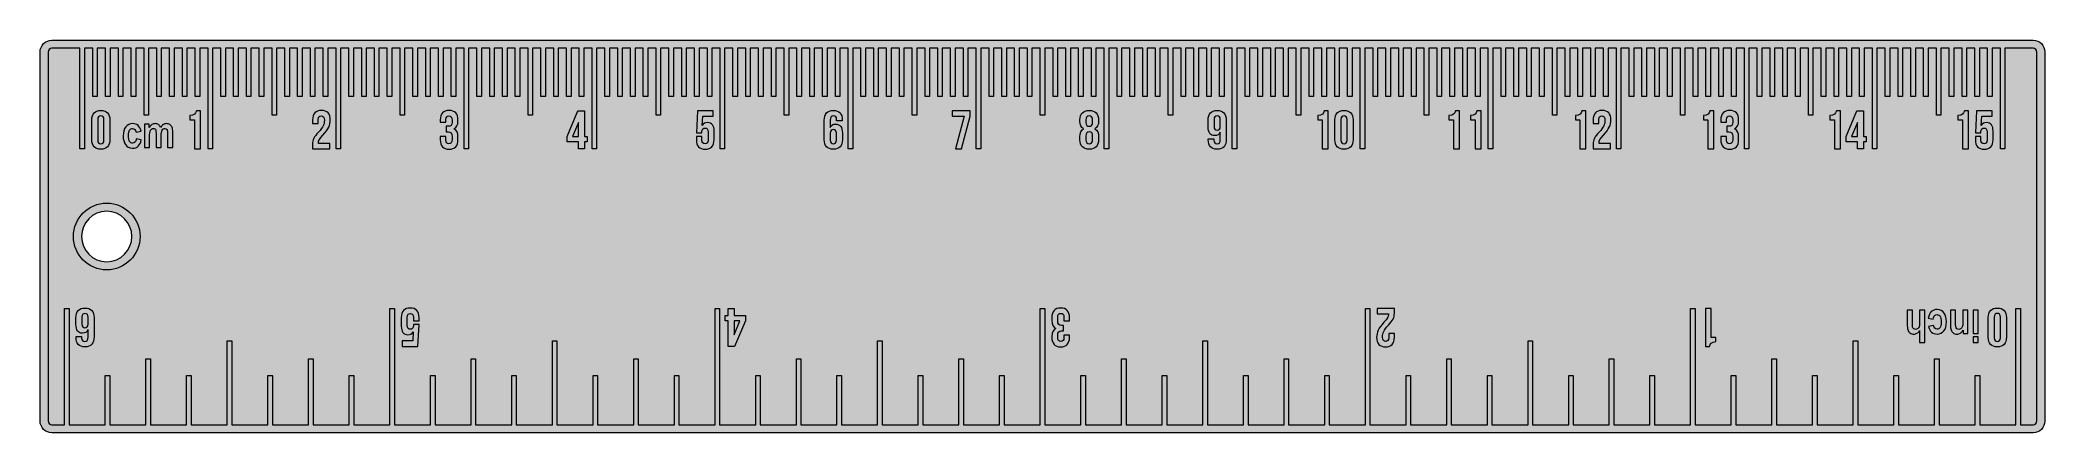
# Model space of a CAD drawing. Header units: inches. Extents: x 1.56 to 7.73, y -2.1 to -0.89.
import ezdxf

# ---------------------------------------------------------------- set-up
doc = ezdxf.new("R2010")
doc.units = ezdxf.units.IN
doc.header["$MEASUREMENT"] = 0
doc.layers.add('ruler', color=7, linetype='Continuous', lineweight=0)

msp = doc.modelspace()

# ---------------------------------------------------------------- hatches: boundary and pattern name
at = {"layer": 'ruler', "true_color": 0xf8e0c5, "transparency": 33554687}
h = msp.add_hatch(color=254, dxfattribs=at)
h.dxf.hatch_style = 2
edge = h.paths.add_edge_path()
edge.add_spline(control_points=[(1.7657, -1.5738), (1.723, -1.5738), (1.6882, -1.539), (1.6882, -1.4964), (1.6882, -1.4536), (1.723, -1.4189), (1.7657, -1.4189), (1.8083, -1.4189), (1.8431, -1.4536), (1.8431, -1.4964), (1.8431, -1.539), (1.8083, -1.5738), (1.7657, -1.5738)], knot_values=[0, 0, 0, 0, 1, 1, 1, 2, 2, 2, 3, 3, 3, 4, 4, 4, 4], degree=3, periodic=0)
edge = h.paths.add_edge_path()
edge.add_spline(control_points=[(7.6893, -0.8933), (7.6893, -0.8933), (1.5973, -0.8933), (1.5973, -0.8933), (1.5772, -0.8933), (1.5608, -0.9097), (1.5608, -0.9297), (1.5608, -0.9297), (1.5608, -2.0629), (1.5608, -2.0629), (1.5608, -2.0831), (1.5772, -2.0994), (1.5973, -2.0994), (1.5973, -2.0994), (7.6893, -2.0994), (7.6893, -2.0994), (7.7094, -2.0994), (7.7257, -2.0831), (7.7257, -2.0629), (7.7257, -2.0629), (7.7257, -0.9297), (7.7257, -0.9297), (7.7257, -0.9097), (7.7094, -0.8933), (7.6893, -0.8933)], knot_values=[0, 0, 0, 0, 1, 1, 1, 2, 2, 2, 3, 3, 3, 4, 4, 4, 5, 5, 5, 6, 6, 6, 7, 7, 7, 8, 8, 8, 8], degree=3, periodic=0)
at = {"layer": 'ruler', "true_color": 0x231f20, "transparency": 33554687}
h = msp.add_hatch(color=250, dxfattribs=at)
h.dxf.hatch_style = 2
edge = h.paths.add_edge_path()
edge.add_spline(control_points=[(1.7657, -1.5738), (1.723, -1.5738), (1.6882, -1.5391), (1.6882, -1.4964), (1.6882, -1.4537), (1.723, -1.4189), (1.7657, -1.4189), (1.8084, -1.4189), (1.8431, -1.4537), (1.8431, -1.4964), (1.8431, -1.5391), (1.8084, -1.5738), (1.7657, -1.5738)], knot_values=[0, 0, 0, 0, 1, 1, 1, 2, 2, 2, 3, 3, 3, 4, 4, 4, 4], degree=3, periodic=0)
edge = h.paths.add_edge_path()
edge.add_spline(control_points=[(1.7657, -1.3939), (1.7092, -1.3939), (1.6633, -1.4399), (1.6633, -1.4963), (1.6633, -1.5528), (1.7092, -1.5988), (1.7657, -1.5988), (1.8222, -1.5988), (1.8681, -1.5528), (1.8681, -1.4963), (1.8681, -1.4399), (1.8222, -1.3939), (1.7657, -1.3939)], knot_values=[0, 0, 0, 0, 1, 1, 1, 2, 2, 2, 3, 3, 3, 4, 4, 4, 4], degree=3, periodic=0)
edge = h.paths.add_edge_path()
edge.add_spline(control_points=[(7.3406, -1.7223), (7.3406, -1.7223), (7.3562, -1.7223), (7.3562, -1.7223), (7.3562, -1.7223), (7.3562, -1.8218), (7.3562, -1.8218), (7.3562, -1.8218), (7.3406, -1.8218), (7.3406, -1.8218), (7.3406, -1.8218), (7.3406, -1.7853), (7.3406, -1.7853), (7.3381, -1.7889), (7.3353, -1.7916), (7.3323, -1.7934), (7.3293, -1.7952), (7.326, -1.7961), (7.3225, -1.7961), (7.3178, -1.7961), (7.3139, -1.7948), (7.3107, -1.7923), (7.3076, -1.7898), (7.3053, -1.7863), (7.3039, -1.7817), (7.303, -1.7784), (7.3024, -1.7727), (7.3024, -1.7646), (7.3024, -1.7646), (7.3024, -1.7223), (7.3024, -1.7223), (7.3024, -1.7223), (7.3181, -1.7223), (7.3181, -1.7223), (7.3181, -1.7223), (7.3181, -1.7604), (7.3181, -1.7604), (7.3181, -1.7693), (7.3187, -1.7748), (7.3198, -1.777), (7.3214, -1.78), (7.3241, -1.7815), (7.3279, -1.7815), (7.3319, -1.7815), (7.335, -1.7799), (7.3372, -1.7766), (7.3395, -1.7734), (7.3406, -1.7673), (7.3406, -1.7585), (7.3406, -1.7585), (7.3406, -1.7223), (7.3406, -1.7223)], knot_values=[0, 0, 0, 0, 1, 1, 1, 2, 2, 2, 3, 3, 3, 4, 4, 4, 5, 5, 5, 6, 6, 6, 7, 7, 7, 8, 8, 8, 9, 9, 9, 10, 10, 10, 11, 11, 11, 12, 12, 12, 13, 13, 13, 14, 14, 14, 15, 15, 15, 16, 16, 16, 17, 17, 17, 17], degree=3, periodic=0)
edge = h.paths.add_edge_path()
edge.add_spline(control_points=[(7.416, -1.7317), (7.4206, -1.739), (7.423, -1.7478), (7.423, -1.7582), (7.423, -1.7705), (7.4203, -1.7799), (7.4151, -1.7864), (7.4098, -1.7928), (7.4029, -1.7961), (7.3943, -1.7961), (7.3874, -1.7961), (7.3817, -1.7942), (7.3774, -1.7906), (7.373, -1.7869), (7.3699, -1.7811), (7.368, -1.7731), (7.368, -1.7731), (7.3834, -1.7697), (7.3834, -1.7697), (7.3845, -1.7773), (7.3881, -1.7811), (7.3941, -1.7811), (7.3979, -1.7811), (7.401, -1.7794), (7.4034, -1.7762), (7.4058, -1.7729), (7.407, -1.7674), (7.407, -1.7596), (7.407, -1.7511), (7.4058, -1.745), (7.4034, -1.7415), (7.4011, -1.7379), (7.3979, -1.7362), (7.394, -1.7362), (7.391, -1.7362), (7.3886, -1.7372), (7.3867, -1.7392), (7.3848, -1.7412), (7.3834, -1.7448), (7.3826, -1.7499), (7.3826, -1.7499), (7.3672, -1.7467), (7.3672, -1.7467), (7.3704, -1.7293), (7.3795, -1.7206), (7.3945, -1.7206), (7.4042, -1.7206), (7.4113, -1.7243), (7.416, -1.7317)], knot_values=[0, 0, 0, 0, 1, 1, 1, 2, 2, 2, 3, 3, 3, 4, 4, 4, 5, 5, 5, 6, 6, 6, 7, 7, 7, 8, 8, 8, 9, 9, 9, 10, 10, 10, 11, 11, 11, 12, 12, 12, 13, 13, 13, 14, 14, 14, 15, 15, 15, 16, 16, 16, 16], degree=3, periodic=0)
edge = h.paths.add_edge_path()
edge.add_spline(control_points=[(7.4736, -1.7223), (7.4736, -1.7223), (7.4892, -1.7223), (7.4892, -1.7223), (7.4892, -1.7223), (7.4892, -1.7944), (7.4892, -1.7944), (7.4892, -1.7944), (7.4747, -1.7944), (7.4747, -1.7944), (7.4747, -1.7944), (7.4747, -1.7839), (7.4747, -1.7839), (7.4721, -1.7879), (7.4692, -1.791), (7.466, -1.793), (7.4628, -1.795), (7.4592, -1.7961), (7.4552, -1.7961), (7.4507, -1.7961), (7.4468, -1.7949), (7.4437, -1.7925), (7.4405, -1.7901), (7.4384, -1.7871), (7.4372, -1.7833), (7.436, -1.7796), (7.4354, -1.7742), (7.4354, -1.7671), (7.4354, -1.7671), (7.4354, -1.7223), (7.4354, -1.7223), (7.4354, -1.7223), (7.451, -1.7223), (7.451, -1.7223), (7.451, -1.7223), (7.451, -1.7591), (7.451, -1.7591), (7.451, -1.7665), (7.4513, -1.7714), (7.4519, -1.7739), (7.4525, -1.7763), (7.4536, -1.7782), (7.4552, -1.7795), (7.4568, -1.7808), (7.4586, -1.7815), (7.4607, -1.7815), (7.4633, -1.7815), (7.4657, -1.7806), (7.4678, -1.7789), (7.4699, -1.7772), (7.4714, -1.7749), (7.4723, -1.7719), (7.4731, -1.7689), (7.4736, -1.7633), (7.4736, -1.755), (7.4736, -1.755), (7.4736, -1.7223), (7.4736, -1.7223)], knot_values=[0, 0, 0, 0, 1, 1, 1, 2, 2, 2, 3, 3, 3, 4, 4, 4, 5, 5, 5, 6, 6, 6, 7, 7, 7, 8, 8, 8, 9, 9, 9, 10, 10, 10, 11, 11, 11, 12, 12, 12, 13, 13, 13, 14, 14, 14, 15, 15, 15, 16, 16, 16, 17, 17, 17, 18, 18, 18, 19, 19, 19, 19], degree=3, periodic=0)
edge = h.paths.add_edge_path()
edge.add_spline(control_points=[(7.5051, -1.7223), (7.5051, -1.7223), (7.5208, -1.7223), (7.5208, -1.7223), (7.5208, -1.7223), (7.5208, -1.7944), (7.5208, -1.7944), (7.5208, -1.7944), (7.5051, -1.7944), (7.5051, -1.7944), (7.5051, -1.7944), (7.5051, -1.7223), (7.5051, -1.7223)], knot_values=[0, 0, 0, 0, 1, 1, 1, 2, 2, 2, 3, 3, 3, 4, 4, 4, 4], degree=3, periodic=0)
edge = h.paths.add_edge_path()
edge.add_spline(control_points=[(7.5051, -1.8041), (7.5051, -1.8041), (7.5208, -1.8041), (7.5208, -1.8041), (7.5208, -1.8041), (7.5208, -1.8218), (7.5208, -1.8218), (7.5208, -1.8218), (7.5051, -1.8218), (7.5051, -1.8218), (7.5051, -1.8218), (7.5051, -1.8041), (7.5051, -1.8041)], knot_values=[0, 0, 0, 0, 1, 1, 1, 2, 2, 2, 3, 3, 3, 4, 4, 4, 4], degree=3, periodic=0)
edge = h.paths.add_edge_path()
edge.add_spline(control_points=[(1.9665, -1.1609), (1.968, -1.1644), (1.9688, -1.1699), (1.9688, -1.1774), (1.9688, -1.1774), (1.9688, -1.2235), (1.9688, -1.2235), (1.9688, -1.2235), (1.9531, -1.2235), (1.9531, -1.2235), (1.9531, -1.2235), (1.9531, -1.1822), (1.9531, -1.1822), (1.9531, -1.175), (1.9525, -1.1703), (1.9512, -1.1679), (1.9499, -1.1655), (1.9478, -1.1643), (1.9448, -1.1643), (1.9413, -1.1643), (1.9385, -1.166), (1.9364, -1.1693), (1.9343, -1.1726), (1.9332, -1.1791), (1.9332, -1.1888), (1.9332, -1.1888), (1.9332, -1.2235), (1.9332, -1.2235), (1.9332, -1.2235), (1.9175, -1.2235), (1.9175, -1.2235), (1.9175, -1.2235), (1.9175, -1.1839), (1.9175, -1.1839), (1.9175, -1.1761), (1.9171, -1.1711), (1.9163, -1.1688), (1.9151, -1.1658), (1.9128, -1.1643), (1.9094, -1.1643), (1.9071, -1.1643), (1.905, -1.1651), (1.903, -1.1666), (1.9011, -1.1682), (1.8997, -1.1704), (1.8988, -1.1734), (1.898, -1.1764), (1.8975, -1.1814), (1.8975, -1.1884), (1.8975, -1.1884), (1.8975, -1.2235), (1.8975, -1.2235), (1.8975, -1.2235), (1.8819, -1.2235), (1.8819, -1.2235), (1.8819, -1.2235), (1.8819, -1.1514), (1.8819, -1.1514), (1.8819, -1.1514), (1.8963, -1.1514), (1.8963, -1.1514), (1.8963, -1.1514), (1.8963, -1.1613), (1.8963, -1.1613), (1.8988, -1.1574), (1.9017, -1.1545), (1.9047, -1.1526), (1.9078, -1.1507), (1.9111, -1.1497), (1.9147, -1.1497), (1.9185, -1.1497), (1.9218, -1.1507), (1.9246, -1.1526), (1.9273, -1.1545), (1.9296, -1.1574), (1.9314, -1.1612), (1.934, -1.1574), (1.9368, -1.1545), (1.9398, -1.1526), (1.9428, -1.1507), (1.946, -1.1497), (1.9494, -1.1497), (1.9534, -1.1497), (1.9569, -1.1507), (1.9598, -1.1526), (1.9627, -1.1545), (1.965, -1.1573), (1.9665, -1.1609)], knot_values=[0, 0, 0, 0, 1, 1, 1, 2, 2, 2, 3, 3, 3, 4, 4, 4, 5, 5, 5, 6, 6, 6, 7, 7, 7, 8, 8, 8, 9, 9, 9, 10, 10, 10, 11, 11, 11, 12, 12, 12, 13, 13, 13, 14, 14, 14, 15, 15, 15, 16, 16, 16, 17, 17, 17, 18, 18, 18, 19, 19, 19, 20, 20, 20, 21, 21, 21, 22, 22, 22, 23, 23, 23, 24, 24, 24, 25, 25, 25, 26, 26, 26, 27, 27, 27, 28, 28, 28, 29, 29, 29, 29], degree=3, periodic=0)
edge = h.paths.add_edge_path()
edge.add_spline(control_points=[(1.8566, -1.1959), (1.8566, -1.1959), (1.872, -1.1991), (1.872, -1.1991), (1.8689, -1.2165), (1.8598, -1.2252), (1.8447, -1.2252), (1.8351, -1.2252), (1.8279, -1.2215), (1.8233, -1.2141), (1.8186, -1.2068), (1.8163, -1.198), (1.8163, -1.1876), (1.8163, -1.1753), (1.8189, -1.1659), (1.8242, -1.1594), (1.8295, -1.153), (1.8364, -1.1497), (1.845, -1.1497), (1.8519, -1.1497), (1.8575, -1.1516), (1.8619, -1.1552), (1.8663, -1.1589), (1.8694, -1.1647), (1.8713, -1.1727), (1.8713, -1.1727), (1.8559, -1.1761), (1.8559, -1.1761), (1.8548, -1.1685), (1.8512, -1.1647), (1.8452, -1.1647), (1.8413, -1.1647), (1.8382, -1.1664), (1.8358, -1.1696), (1.8335, -1.1729), (1.8323, -1.1784), (1.8323, -1.1862), (1.8323, -1.1947), (1.8335, -1.2008), (1.8358, -1.2043), (1.8382, -1.2079), (1.8413, -1.2096), (1.8453, -1.2096), (1.8482, -1.2096), (1.8507, -1.2086), (1.8526, -1.2066), (1.8545, -1.2046), (1.8558, -1.201), (1.8566, -1.1959)], knot_values=[0, 0, 0, 0, 1, 1, 1, 2, 2, 2, 3, 3, 3, 4, 4, 4, 5, 5, 5, 6, 6, 6, 7, 7, 7, 8, 8, 8, 9, 9, 9, 10, 10, 10, 11, 11, 11, 12, 12, 12, 13, 13, 13, 14, 14, 14, 15, 15, 15, 16, 16, 16, 16], degree=3, periodic=0)
edge = h.paths.add_edge_path()
edge.add_spline(control_points=[(1.7083, -1.7651), (1.7083, -1.7735), (1.7046, -1.7766), (1.6988, -1.7766), (1.6929, -1.7766), (1.6893, -1.7735), (1.6893, -1.7651), (1.6893, -1.7651), (1.6893, -1.7442), (1.6893, -1.7442), (1.6893, -1.7358), (1.6929, -1.7328), (1.6988, -1.7328), (1.7046, -1.7328), (1.7083, -1.7358), (1.7083, -1.7442), (1.7083, -1.7442), (1.7083, -1.7651), (1.7083, -1.7651)], knot_values=[0, 0, 0, 0, 1, 1, 1, 2, 2, 2, 3, 3, 3, 4, 4, 4, 5, 5, 5, 6, 6, 6, 6], degree=3, periodic=0)
edge = h.paths.add_edge_path()
edge.add_spline(control_points=[(1.6988, -1.716), (1.6808, -1.716), (1.671, -1.7267), (1.671, -1.7453), (1.671, -1.7453), (1.671, -1.7666), (1.671, -1.7666), (1.671, -1.7838), (1.6778, -1.7933), (1.6913, -1.7933), (1.6994, -1.7933), (1.7048, -1.7898), (1.7079, -1.7831), (1.7079, -1.7831), (1.7083, -1.7831), (1.7083, -1.7831), (1.7083, -1.7831), (1.7083, -1.8043), (1.7083, -1.8043), (1.7083, -1.8155), (1.7046, -1.8186), (1.6981, -1.8186), (1.6923, -1.8186), (1.6886, -1.8155), (1.6886, -1.8071), (1.6886, -1.8071), (1.6886, -1.803), (1.6886, -1.803), (1.6886, -1.803), (1.6713, -1.803), (1.6713, -1.803), (1.6713, -1.803), (1.6713, -1.806), (1.6713, -1.806), (1.6713, -1.8246), (1.6806, -1.8353), (1.6986, -1.8353), (1.7176, -1.8353), (1.7266, -1.8246), (1.7266, -1.805), (1.7266, -1.805), (1.7266, -1.7453), (1.7266, -1.7453), (1.7266, -1.7267), (1.7168, -1.716), (1.6988, -1.716)], knot_values=[0, 0, 0, 0, 1, 1, 1, 2, 2, 2, 3, 3, 3, 4, 4, 4, 5, 5, 5, 6, 6, 6, 7, 7, 7, 8, 8, 8, 9, 9, 9, 10, 10, 10, 11, 11, 11, 12, 12, 12, 13, 13, 13, 14, 14, 14, 15, 15, 15, 15], degree=3, periodic=0)
edge = h.paths.add_edge_path()
edge.add_spline(control_points=[(2.7263, -1.7453), (2.7263, -1.7453), (2.7263, -1.755), (2.7263, -1.755), (2.7263, -1.755), (2.7089, -1.755), (2.7089, -1.755), (2.7089, -1.755), (2.7089, -1.7442), (2.7089, -1.7442), (2.7089, -1.7358), (2.7053, -1.7328), (2.6994, -1.7328), (2.6936, -1.7328), (2.6899, -1.7358), (2.6899, -1.7442), (2.6899, -1.7442), (2.6899, -1.7698), (2.6899, -1.7698), (2.6899, -1.7781), (2.6936, -1.7813), (2.6994, -1.7813), (2.7053, -1.7813), (2.7089, -1.7781), (2.7089, -1.7698), (2.7089, -1.7698), (2.7089, -1.7663), (2.7089, -1.7663), (2.7089, -1.7663), (2.7263, -1.7663), (2.7263, -1.7663), (2.7263, -1.7663), (2.7229, -1.8339), (2.7229, -1.8339), (2.7229, -1.8339), (2.6746, -1.8339), (2.6746, -1.8339), (2.6746, -1.8339), (2.6746, -1.8173), (2.6746, -1.8173), (2.6746, -1.8173), (2.7066, -1.8173), (2.7066, -1.8173), (2.7066, -1.8173), (2.7081, -1.7895), (2.7081, -1.7895), (2.7081, -1.7895), (2.7078, -1.7895), (2.7078, -1.7895), (2.7044, -1.795), (2.6993, -1.798), (2.6919, -1.798), (2.6784, -1.798), (2.6716, -1.7885), (2.6716, -1.7713), (2.6716, -1.7713), (2.6716, -1.7453), (2.6716, -1.7453), (2.6716, -1.7267), (2.6809, -1.716), (2.6989, -1.716), (2.7169, -1.716), (2.7263, -1.7267), (2.7263, -1.7453)], knot_values=[0, 0, 0, 0, 1, 1, 1, 2, 2, 2, 3, 3, 3, 4, 4, 4, 5, 5, 5, 6, 6, 6, 7, 7, 7, 8, 8, 8, 9, 9, 9, 10, 10, 10, 11, 11, 11, 12, 12, 12, 13, 13, 13, 14, 14, 14, 15, 15, 15, 16, 16, 16, 17, 17, 17, 18, 18, 18, 19, 19, 19, 20, 20, 20, 21, 21, 21, 21], degree=3, periodic=0)
edge = h.paths.add_edge_path()
edge.add_spline(control_points=[(3.7129, -1.7552), (3.7129, -1.7552), (3.6951, -1.7983), (3.6951, -1.7983), (3.6951, -1.7983), (3.6948, -1.7983), (3.6948, -1.7983), (3.6948, -1.7983), (3.6948, -1.7552), (3.6948, -1.7552), (3.6948, -1.7552), (3.7129, -1.7552), (3.7129, -1.7552)], knot_values=[0, 0, 0, 0, 1, 1, 1, 2, 2, 2, 3, 3, 3, 4, 4, 4, 4], degree=3, periodic=0)
edge = h.paths.add_edge_path()
edge.add_spline(control_points=[(3.6948, -1.7173), (3.6948, -1.7173), (3.6764, -1.7173), (3.6764, -1.7173), (3.6764, -1.7173), (3.6764, -1.7385), (3.6764, -1.7385), (3.6764, -1.7385), (3.6678, -1.7385), (3.6678, -1.7385), (3.6678, -1.7385), (3.6678, -1.7552), (3.6678, -1.7552), (3.6678, -1.7552), (3.6764, -1.7552), (3.6764, -1.7552), (3.6764, -1.7552), (3.6764, -1.8339), (3.6764, -1.8339), (3.6764, -1.8339), (3.6964, -1.8339), (3.6964, -1.8339), (3.6964, -1.8339), (3.7297, -1.7552), (3.7297, -1.7552), (3.7297, -1.7552), (3.7297, -1.7385), (3.7297, -1.7385), (3.7297, -1.7385), (3.6948, -1.7385), (3.6948, -1.7385), (3.6948, -1.7385), (3.6948, -1.7173), (3.6948, -1.7173)], knot_values=[0, 0, 0, 0, 1, 1, 1, 2, 2, 2, 3, 3, 3, 4, 4, 4, 5, 5, 5, 6, 6, 6, 7, 7, 7, 8, 8, 8, 9, 9, 9, 10, 10, 10, 11, 11, 11, 11], degree=3, periodic=0)
edge = h.paths.add_edge_path()
edge.add_spline(control_points=[(4.7264, -1.7453), (4.7264, -1.7453), (4.7264, -1.755), (4.7264, -1.755), (4.7264, -1.755), (4.7091, -1.755), (4.7091, -1.755), (4.7091, -1.755), (4.7091, -1.7442), (4.7091, -1.7442), (4.7091, -1.7358), (4.7054, -1.7327), (4.6996, -1.7327), (4.6938, -1.7327), (4.6901, -1.7355), (4.6901, -1.7458), (4.6901, -1.7458), (4.6901, -1.755), (4.6901, -1.755), (4.6901, -1.7658), (4.6938, -1.7698), (4.7021, -1.7698), (4.7021, -1.7698), (4.7083, -1.7698), (4.7083, -1.7698), (4.7083, -1.7698), (4.7083, -1.7865), (4.7083, -1.7865), (4.7083, -1.7865), (4.7011, -1.7865), (4.7011, -1.7865), (4.6943, -1.7865), (4.6901, -1.7895), (4.6901, -1.7988), (4.6901, -1.7988), (4.6901, -1.8053), (4.6901, -1.8053), (4.6901, -1.8158), (4.6938, -1.8186), (4.6996, -1.8186), (4.7054, -1.8186), (4.7091, -1.8155), (4.7091, -1.8071), (4.7091, -1.8071), (4.7091, -1.7996), (4.7091, -1.7996), (4.7091, -1.7996), (4.7264, -1.7996), (4.7264, -1.7996), (4.7264, -1.7996), (4.7264, -1.806), (4.7264, -1.806), (4.7264, -1.8246), (4.7171, -1.8353), (4.6991, -1.8353), (4.6811, -1.8353), (4.6718, -1.8246), (4.6718, -1.806), (4.6718, -1.806), (4.6718, -1.803), (4.6718, -1.803), (4.6718, -1.7905), (4.6758, -1.7828), (4.6846, -1.7791), (4.6846, -1.7791), (4.6846, -1.7788), (4.6846, -1.7788), (4.6755, -1.7748), (4.6718, -1.7663), (4.6718, -1.7545), (4.6718, -1.7545), (4.6718, -1.7453), (4.6718, -1.7453), (4.6718, -1.7267), (4.6811, -1.716), (4.6991, -1.716), (4.7171, -1.716), (4.7264, -1.7267), (4.7264, -1.7453)], knot_values=[0, 0, 0, 0, 1, 1, 1, 2, 2, 2, 3, 3, 3, 4, 4, 4, 5, 5, 5, 6, 6, 6, 7, 7, 7, 8, 8, 8, 9, 9, 9, 10, 10, 10, 11, 11, 11, 12, 12, 12, 13, 13, 13, 14, 14, 14, 15, 15, 15, 16, 16, 16, 17, 17, 17, 18, 18, 18, 19, 19, 19, 20, 20, 20, 21, 21, 21, 22, 22, 22, 23, 23, 23, 24, 24, 24, 25, 25, 25, 26, 26, 26, 26], degree=3, periodic=0)
edge = h.paths.add_edge_path()
edge.add_spline(control_points=[(5.6724, -1.7173), (5.6724, -1.7173), (5.7254, -1.7173), (5.7254, -1.7173), (5.7254, -1.7173), (5.7254, -1.7317), (5.7254, -1.7317), (5.7254, -1.7447), (5.7208, -1.7545), (5.7071, -1.7688), (5.6931, -1.7836), (5.6891, -1.7928), (5.6891, -1.8053), (5.6891, -1.8158), (5.6928, -1.8186), (5.6986, -1.8186), (5.7044, -1.8186), (5.7081, -1.8155), (5.7081, -1.8071), (5.7081, -1.8071), (5.7081, -1.7946), (5.7081, -1.7946), (5.7081, -1.7946), (5.7254, -1.7946), (5.7254, -1.7946), (5.7254, -1.7946), (5.7254, -1.806), (5.7254, -1.806), (5.7254, -1.8246), (5.7161, -1.8353), (5.6981, -1.8353), (5.6801, -1.8353), (5.6708, -1.8246), (5.6708, -1.806), (5.6708, -1.7905), (5.6764, -1.778), (5.6934, -1.7598), (5.7043, -1.7482), (5.7073, -1.7427), (5.7073, -1.7365), (5.7073, -1.7357), (5.7073, -1.7348), (5.7071, -1.734), (5.7071, -1.734), (5.6724, -1.734), (5.6724, -1.734), (5.6724, -1.734), (5.6724, -1.7173), (5.6724, -1.7173)], knot_values=[0, 0, 0, 0, 1, 1, 1, 2, 2, 2, 3, 3, 3, 4, 4, 4, 5, 5, 5, 6, 6, 6, 7, 7, 7, 8, 8, 8, 9, 9, 9, 10, 10, 10, 11, 11, 11, 12, 12, 12, 13, 13, 13, 14, 14, 14, 15, 15, 15, 16, 16, 16, 16], degree=3, periodic=0)
edge = h.paths.add_edge_path()
edge.add_spline(control_points=[(6.6999, -1.8063), (6.6999, -1.8063), (6.7141, -1.8063), (6.7141, -1.8063), (6.7141, -1.8063), (6.7141, -1.8193), (6.7141, -1.8193), (6.6999, -1.8193), (6.6968, -1.8261), (6.6939, -1.8339), (6.6939, -1.8339), (6.6816, -1.8339), (6.6816, -1.8339), (6.6816, -1.8339), (6.6816, -1.7173), (6.6816, -1.7173), (6.6816, -1.7173), (6.6999, -1.7173), (6.6999, -1.7173), (6.6999, -1.7173), (6.6999, -1.8063), (6.6999, -1.8063)], knot_values=[0, 0, 0, 0, 1, 1, 1, 2, 2, 2, 3, 3, 3, 4, 4, 4, 5, 5, 5, 6, 6, 6, 7, 7, 7, 7], degree=3, periodic=0)
edge = h.paths.add_edge_path()
edge.add_spline(control_points=[(7.589, -1.8071), (7.589, -1.8155), (7.5854, -1.8186), (7.5795, -1.8186), (7.5737, -1.8186), (7.57, -1.8155), (7.57, -1.8071), (7.57, -1.8071), (7.57, -1.7442), (7.57, -1.7442), (7.57, -1.7358), (7.5737, -1.7327), (7.5795, -1.7327), (7.5854, -1.7327), (7.589, -1.7358), (7.589, -1.7442), (7.589, -1.7442), (7.589, -1.8071), (7.589, -1.8071)], knot_values=[0, 0, 0, 0, 1, 1, 1, 2, 2, 2, 3, 3, 3, 4, 4, 4, 5, 5, 5, 6, 6, 6, 6], degree=3, periodic=0)
edge = h.paths.add_edge_path()
edge.add_spline(control_points=[(7.5795, -1.716), (7.5615, -1.716), (7.5517, -1.7267), (7.5517, -1.7453), (7.5517, -1.7453), (7.5517, -1.806), (7.5517, -1.806), (7.5517, -1.8246), (7.5615, -1.8353), (7.5795, -1.8353), (7.5975, -1.8353), (7.6073, -1.8246), (7.6073, -1.806), (7.6073, -1.806), (7.6073, -1.7453), (7.6073, -1.7453), (7.6073, -1.7267), (7.5975, -1.716), (7.5795, -1.716)], knot_values=[0, 0, 0, 0, 1, 1, 1, 2, 2, 2, 3, 3, 3, 4, 4, 4, 5, 5, 5, 6, 6, 6, 6], degree=3, periodic=0)
edge = h.paths.add_edge_path()
edge.add_spline(control_points=[(7.5391, -1.2285), (7.5211, -1.2285), (7.5118, -1.2178), (7.5118, -1.1992), (7.5118, -1.1992), (7.5118, -1.1895), (7.5118, -1.1895), (7.5118, -1.1895), (7.5291, -1.1895), (7.5291, -1.1895), (7.5291, -1.1895), (7.5291, -1.2003), (7.5291, -1.2003), (7.5291, -1.2086), (7.5328, -1.2116), (7.5386, -1.2116), (7.5445, -1.2116), (7.5481, -1.2086), (7.5481, -1.2003), (7.5481, -1.2003), (7.5481, -1.1747), (7.5481, -1.1747), (7.5481, -1.1663), (7.5445, -1.1632), (7.5386, -1.1632), (7.5328, -1.1632), (7.5291, -1.1663), (7.5291, -1.1747), (7.5291, -1.1747), (7.5291, -1.1782), (7.5291, -1.1782), (7.5291, -1.1782), (7.5118, -1.1782), (7.5118, -1.1782), (7.5118, -1.1782), (7.5151, -1.1105), (7.5151, -1.1105), (7.5151, -1.1105), (7.5634, -1.1105), (7.5634, -1.1105), (7.5634, -1.1105), (7.5634, -1.1272), (7.5634, -1.1272), (7.5634, -1.1272), (7.5315, -1.1272), (7.5315, -1.1272), (7.5315, -1.1272), (7.53, -1.155), (7.53, -1.155), (7.53, -1.155), (7.5303, -1.155), (7.5303, -1.155), (7.5336, -1.1495), (7.5388, -1.1465), (7.5461, -1.1465), (7.5596, -1.1465), (7.5664, -1.156), (7.5664, -1.1732), (7.5664, -1.1732), (7.5664, -1.1992), (7.5664, -1.1992), (7.5664, -1.2178), (7.5571, -1.2285), (7.5391, -1.2285)], knot_values=[0, 0, 0, 0, 1, 1, 1, 2, 2, 2, 3, 3, 3, 4, 4, 4, 5, 5, 5, 6, 6, 6, 7, 7, 7, 8, 8, 8, 9, 9, 9, 10, 10, 10, 11, 11, 11, 12, 12, 12, 13, 13, 13, 14, 14, 14, 15, 15, 15, 16, 16, 16, 17, 17, 17, 18, 18, 18, 19, 19, 19, 20, 20, 20, 21, 21, 21, 21], degree=3, periodic=0)
edge = h.paths.add_edge_path()
edge.add_spline(control_points=[(7.4781, -1.1105), (7.4781, -1.1105), (7.4905, -1.1105), (7.4905, -1.1105), (7.4905, -1.1105), (7.4905, -1.2271), (7.4905, -1.2271), (7.4905, -1.2271), (7.4721, -1.2271), (7.4721, -1.2271), (7.4721, -1.2271), (7.4721, -1.1382), (7.4721, -1.1382), (7.4721, -1.1382), (7.458, -1.1382), (7.458, -1.1382), (7.458, -1.1382), (7.458, -1.1252), (7.458, -1.1252), (7.4721, -1.1252), (7.4753, -1.1184), (7.4781, -1.1105)], knot_values=[0, 0, 0, 0, 1, 1, 1, 2, 2, 2, 3, 3, 3, 4, 4, 4, 5, 5, 5, 6, 6, 6, 7, 7, 7, 7], degree=3, periodic=0)
edge = h.paths.add_edge_path()
edge.add_spline(control_points=[(7.1496, -1.1893), (7.1496, -1.1893), (7.1314, -1.1893), (7.1314, -1.1893), (7.1314, -1.1893), (7.1493, -1.1462), (7.1493, -1.1462), (7.1493, -1.1462), (7.1496, -1.1462), (7.1496, -1.1462), (7.1496, -1.1462), (7.1496, -1.1893), (7.1496, -1.1893)], knot_values=[0, 0, 0, 0, 1, 1, 1, 2, 2, 2, 3, 3, 3, 4, 4, 4, 4], degree=3, periodic=0)
edge = h.paths.add_edge_path()
edge.add_spline(control_points=[(7.1679, -1.1105), (7.1679, -1.1105), (7.1479, -1.1105), (7.1479, -1.1105), (7.1479, -1.1105), (7.1146, -1.1893), (7.1146, -1.1893), (7.1146, -1.1893), (7.1146, -1.206), (7.1146, -1.206), (7.1146, -1.206), (7.1496, -1.206), (7.1496, -1.206), (7.1496, -1.206), (7.1496, -1.2271), (7.1496, -1.2271), (7.1496, -1.2271), (7.1679, -1.2271), (7.1679, -1.2271), (7.1679, -1.2271), (7.1679, -1.206), (7.1679, -1.206), (7.1679, -1.206), (7.1766, -1.206), (7.1766, -1.206), (7.1766, -1.206), (7.1766, -1.1893), (7.1766, -1.1893), (7.1766, -1.1893), (7.1679, -1.1893), (7.1679, -1.1893), (7.1679, -1.1893), (7.1679, -1.1105), (7.1679, -1.1105)], knot_values=[0, 0, 0, 0, 1, 1, 1, 2, 2, 2, 3, 3, 3, 4, 4, 4, 5, 5, 5, 6, 6, 6, 7, 7, 7, 8, 8, 8, 9, 9, 9, 10, 10, 10, 11, 11, 11, 11], degree=3, periodic=0)
edge = h.paths.add_edge_path()
edge.add_spline(control_points=[(7.0844, -1.1105), (7.0844, -1.1105), (7.0967, -1.1105), (7.0967, -1.1105), (7.0967, -1.1105), (7.0967, -1.2271), (7.0967, -1.2271), (7.0967, -1.2271), (7.0784, -1.2271), (7.0784, -1.2271), (7.0784, -1.2271), (7.0784, -1.1382), (7.0784, -1.1382), (7.0784, -1.1382), (7.0643, -1.1382), (7.0643, -1.1382), (7.0643, -1.1382), (7.0643, -1.1252), (7.0643, -1.1252), (7.0784, -1.1252), (7.0816, -1.1184), (7.0844, -1.1105)], knot_values=[0, 0, 0, 0, 1, 1, 1, 2, 2, 2, 3, 3, 3, 4, 4, 4, 5, 5, 5, 6, 6, 6, 7, 7, 7, 7], degree=3, periodic=0)
edge = h.paths.add_edge_path()
edge.add_spline(control_points=[(6.7839, -1.1385), (6.7839, -1.1385), (6.7839, -1.1415), (6.7839, -1.1415), (6.7839, -1.154), (6.7799, -1.1617), (6.7711, -1.1653), (6.7711, -1.1653), (6.7711, -1.1657), (6.7711, -1.1657), (6.7802, -1.1697), (6.7839, -1.1782), (6.7839, -1.19), (6.7839, -1.19), (6.7839, -1.1992), (6.7839, -1.1992), (6.7839, -1.2178), (6.7745, -1.2285), (6.7566, -1.2285), (6.7386, -1.2285), (6.7292, -1.2178), (6.7292, -1.1992), (6.7292, -1.1992), (6.7292, -1.1895), (6.7292, -1.1895), (6.7292, -1.1895), (6.7466, -1.1895), (6.7466, -1.1895), (6.7466, -1.1895), (6.7466, -1.2003), (6.7466, -1.2003), (6.7466, -1.2086), (6.7502, -1.2118), (6.7561, -1.2118), (6.7619, -1.2118), (6.7656, -1.209), (6.7656, -1.1986), (6.7656, -1.1986), (6.7656, -1.1895), (6.7656, -1.1895), (6.7656, -1.1787), (6.7619, -1.1747), (6.7536, -1.1747), (6.7536, -1.1747), (6.7474, -1.1747), (6.7474, -1.1747), (6.7474, -1.1747), (6.7474, -1.158), (6.7474, -1.158), (6.7474, -1.158), (6.7546, -1.158), (6.7546, -1.158), (6.7614, -1.158), (6.7656, -1.155), (6.7656, -1.1457), (6.7656, -1.1457), (6.7656, -1.1392), (6.7656, -1.1392), (6.7656, -1.1287), (6.7619, -1.1259), (6.7561, -1.1259), (6.7502, -1.1259), (6.7466, -1.129), (6.7466, -1.1373), (6.7466, -1.1373), (6.7466, -1.1448), (6.7466, -1.1448), (6.7466, -1.1448), (6.7292, -1.1448), (6.7292, -1.1448), (6.7292, -1.1448), (6.7292, -1.1385), (6.7292, -1.1385), (6.7292, -1.1199), (6.7386, -1.1092), (6.7566, -1.1092), (6.7745, -1.1092), (6.7839, -1.1199), (6.7839, -1.1385)], knot_values=[0, 0, 0, 0, 1, 1, 1, 2, 2, 2, 3, 3, 3, 4, 4, 4, 5, 5, 5, 6, 6, 6, 7, 7, 7, 8, 8, 8, 9, 9, 9, 10, 10, 10, 11, 11, 11, 12, 12, 12, 13, 13, 13, 14, 14, 14, 15, 15, 15, 16, 16, 16, 17, 17, 17, 18, 18, 18, 19, 19, 19, 20, 20, 20, 21, 21, 21, 22, 22, 22, 23, 23, 23, 24, 24, 24, 25, 25, 25, 26, 26, 26, 26], degree=3, periodic=0)
edge = h.paths.add_edge_path()
edge.add_spline(control_points=[(6.6897, -1.1382), (6.6897, -1.1382), (6.6756, -1.1382), (6.6756, -1.1382), (6.6756, -1.1382), (6.6756, -1.1252), (6.6756, -1.1252), (6.6897, -1.1252), (6.6929, -1.1184), (6.6957, -1.1105), (6.6957, -1.1105), (6.708, -1.1105), (6.708, -1.1105), (6.708, -1.1105), (6.708, -1.2271), (6.708, -1.2271), (6.708, -1.2271), (6.6897, -1.2271), (6.6897, -1.2271), (6.6897, -1.2271), (6.6897, -1.1382), (6.6897, -1.1382)], knot_values=[0, 0, 0, 0, 1, 1, 1, 2, 2, 2, 3, 3, 3, 4, 4, 4, 5, 5, 5, 6, 6, 6, 7, 7, 7, 7], degree=3, periodic=0)
edge = h.paths.add_edge_path()
edge.add_spline(control_points=[(6.3685, -1.1847), (6.3577, -1.1963), (6.3547, -1.2018), (6.3547, -1.208), (6.3547, -1.2088), (6.3547, -1.2096), (6.3549, -1.2105), (6.3549, -1.2105), (6.3895, -1.2105), (6.3895, -1.2105), (6.3895, -1.2105), (6.3895, -1.2271), (6.3895, -1.2271), (6.3895, -1.2271), (6.3365, -1.2271), (6.3365, -1.2271), (6.3365, -1.2271), (6.3365, -1.2128), (6.3365, -1.2128), (6.3365, -1.1998), (6.3412, -1.19), (6.3549, -1.1757), (6.3689, -1.1608), (6.3729, -1.1517), (6.3729, -1.1392), (6.3729, -1.1287), (6.3692, -1.1259), (6.3634, -1.1259), (6.3575, -1.1259), (6.3539, -1.129), (6.3539, -1.1373), (6.3539, -1.1373), (6.3539, -1.1498), (6.3539, -1.1498), (6.3539, -1.1498), (6.3365, -1.1498), (6.3365, -1.1498), (6.3365, -1.1498), (6.3365, -1.1385), (6.3365, -1.1385), (6.3365, -1.1199), (6.3459, -1.1092), (6.3639, -1.1092), (6.3819, -1.1092), (6.3912, -1.1199), (6.3912, -1.1385), (6.3912, -1.154), (6.3855, -1.1665), (6.3685, -1.1847)], knot_values=[0, 0, 0, 0, 1, 1, 1, 2, 2, 2, 3, 3, 3, 4, 4, 4, 5, 5, 5, 6, 6, 6, 7, 7, 7, 8, 8, 8, 9, 9, 9, 10, 10, 10, 11, 11, 11, 12, 12, 12, 13, 13, 13, 14, 14, 14, 15, 15, 15, 16, 16, 16, 16], degree=3, periodic=0)
edge = h.paths.add_edge_path()
edge.add_spline(control_points=[(6.302, -1.1105), (6.302, -1.1105), (6.3144, -1.1105), (6.3144, -1.1105), (6.3144, -1.1105), (6.3144, -1.2271), (6.3144, -1.2271), (6.3144, -1.2271), (6.296, -1.2271), (6.296, -1.2271), (6.296, -1.2271), (6.296, -1.1382), (6.296, -1.1382), (6.296, -1.1382), (6.2819, -1.1382), (6.2819, -1.1382), (6.2819, -1.1382), (6.2819, -1.1252), (6.2819, -1.1252), (6.296, -1.1252), (6.2992, -1.1184), (6.302, -1.1105)], knot_values=[0, 0, 0, 0, 1, 1, 1, 2, 2, 2, 3, 3, 3, 4, 4, 4, 5, 5, 5, 6, 6, 6, 7, 7, 7, 7], degree=3, periodic=0)
edge = h.paths.add_edge_path()
edge.add_spline(control_points=[(5.9793, -1.1105), (5.9793, -1.1105), (5.9917, -1.1105), (5.9917, -1.1105), (5.9917, -1.1105), (5.9917, -1.2271), (5.9917, -1.2271), (5.9917, -1.2271), (5.9733, -1.2271), (5.9733, -1.2271), (5.9733, -1.2271), (5.9733, -1.1382), (5.9733, -1.1382), (5.9733, -1.1382), (5.9592, -1.1382), (5.9592, -1.1382), (5.9592, -1.1382), (5.9592, -1.1252), (5.9592, -1.1252), (5.9733, -1.1252), (5.9765, -1.1184), (5.9793, -1.1105)], knot_values=[0, 0, 0, 0, 1, 1, 1, 2, 2, 2, 3, 3, 3, 4, 4, 4, 5, 5, 5, 6, 6, 6, 7, 7, 7, 7], degree=3, periodic=0)
edge = h.paths.add_edge_path()
edge.add_spline(control_points=[(5.9133, -1.1105), (5.9133, -1.1105), (5.9257, -1.1105), (5.9257, -1.1105), (5.9257, -1.1105), (5.9257, -1.2271), (5.9257, -1.2271), (5.9257, -1.2271), (5.9073, -1.2271), (5.9073, -1.2271), (5.9073, -1.2271), (5.9073, -1.1382), (5.9073, -1.1382), (5.9073, -1.1382), (5.8932, -1.1382), (5.8932, -1.1382), (5.8932, -1.1382), (5.8932, -1.1252), (5.8932, -1.1252), (5.9073, -1.1252), (5.9105, -1.1184), (5.9133, -1.1105)], knot_values=[0, 0, 0, 0, 1, 1, 1, 2, 2, 2, 3, 3, 3, 4, 4, 4, 5, 5, 5, 6, 6, 6, 7, 7, 7, 7], degree=3, periodic=0)
edge = h.paths.add_edge_path()
edge.add_spline(control_points=[(5.58, -1.2003), (5.58, -1.2086), (5.5763, -1.2118), (5.5705, -1.2118), (5.5646, -1.2118), (5.561, -1.2086), (5.561, -1.2003), (5.561, -1.2003), (5.561, -1.1373), (5.561, -1.1373), (5.561, -1.129), (5.5646, -1.1259), (5.5705, -1.1259), (5.5763, -1.1259), (5.58, -1.129), (5.58, -1.1373), (5.58, -1.1373), (5.58, -1.2003), (5.58, -1.2003)], knot_values=[0, 0, 0, 0, 1, 1, 1, 2, 2, 2, 3, 3, 3, 4, 4, 4, 5, 5, 5, 6, 6, 6, 6], degree=3, periodic=0)
edge = h.paths.add_edge_path()
edge.add_spline(control_points=[(5.5705, -1.1092), (5.5525, -1.1092), (5.5426, -1.1199), (5.5426, -1.1385), (5.5426, -1.1385), (5.5426, -1.1992), (5.5426, -1.1992), (5.5426, -1.2178), (5.5525, -1.2285), (5.5705, -1.2285), (5.5885, -1.2285), (5.5983, -1.2178), (5.5983, -1.1992), (5.5983, -1.1992), (5.5983, -1.1385), (5.5983, -1.1385), (5.5983, -1.1199), (5.5885, -1.1092), (5.5705, -1.1092)], knot_values=[0, 0, 0, 0, 1, 1, 1, 2, 2, 2, 3, 3, 3, 4, 4, 4, 5, 5, 5, 6, 6, 6, 6], degree=3, periodic=0)
edge = h.paths.add_edge_path()
edge.add_spline(control_points=[(5.5096, -1.1105), (5.5096, -1.1105), (5.522, -1.1105), (5.522, -1.1105), (5.522, -1.1105), (5.522, -1.2271), (5.522, -1.2271), (5.522, -1.2271), (5.5036, -1.2271), (5.5036, -1.2271), (5.5036, -1.2271), (5.5036, -1.1382), (5.5036, -1.1382), (5.5036, -1.1382), (5.4895, -1.1382), (5.4895, -1.1382), (5.4895, -1.1382), (5.4895, -1.1252), (5.4895, -1.1252), (5.5036, -1.1252), (5.5068, -1.1184), (5.5096, -1.1105)], knot_values=[0, 0, 0, 0, 1, 1, 1, 2, 2, 2, 3, 3, 3, 4, 4, 4, 5, 5, 5, 6, 6, 6, 7, 7, 7, 7], degree=3, periodic=0)
edge = h.paths.add_edge_path()
edge.add_spline(control_points=[(5.1899, -1.1583), (5.1899, -1.1667), (5.1863, -1.1698), (5.1804, -1.1698), (5.1746, -1.1698), (5.1709, -1.1667), (5.1709, -1.1583), (5.1709, -1.1583), (5.1709, -1.1373), (5.1709, -1.1373), (5.1709, -1.129), (5.1746, -1.126), (5.1804, -1.126), (5.1863, -1.126), (5.1899, -1.129), (5.1899, -1.1373), (5.1899, -1.1373), (5.1899, -1.1583), (5.1899, -1.1583)], knot_values=[0, 0, 0, 0, 1, 1, 1, 2, 2, 2, 3, 3, 3, 4, 4, 4, 5, 5, 5, 6, 6, 6, 6], degree=3, periodic=0)
edge = h.paths.add_edge_path()
edge.add_spline(control_points=[(5.1804, -1.1092), (5.1624, -1.1092), (5.1526, -1.1199), (5.1526, -1.1385), (5.1526, -1.1385), (5.1526, -1.1598), (5.1526, -1.1598), (5.1526, -1.177), (5.1594, -1.1865), (5.1729, -1.1865), (5.1811, -1.1865), (5.1864, -1.183), (5.1896, -1.1763), (5.1896, -1.1763), (5.1899, -1.1763), (5.1899, -1.1763), (5.1899, -1.1763), (5.1899, -1.1975), (5.1899, -1.1975), (5.1899, -1.2086), (5.1863, -1.2118), (5.1798, -1.2118), (5.1739, -1.2118), (5.1703, -1.2086), (5.1703, -1.2003), (5.1703, -1.2003), (5.1703, -1.1961), (5.1703, -1.1961), (5.1703, -1.1961), (5.1529, -1.1961), (5.1529, -1.1961), (5.1529, -1.1961), (5.1529, -1.1992), (5.1529, -1.1992), (5.1529, -1.2178), (5.1623, -1.2285), (5.1803, -1.2285), (5.1993, -1.2285), (5.2083, -1.2178), (5.2083, -1.1981), (5.2083, -1.1981), (5.2083, -1.1385), (5.2083, -1.1385), (5.2083, -1.1199), (5.1984, -1.1092), (5.1804, -1.1092)], knot_values=[0, 0, 0, 0, 1, 1, 1, 2, 2, 2, 3, 3, 3, 4, 4, 4, 5, 5, 5, 6, 6, 6, 7, 7, 7, 8, 8, 8, 9, 9, 9, 10, 10, 10, 11, 11, 11, 12, 12, 12, 13, 13, 13, 14, 14, 14, 15, 15, 15, 15], degree=3, periodic=0)
edge = h.paths.add_edge_path()
edge.add_spline(control_points=[(4.7974, -1.1457), (4.7974, -1.155), (4.7929, -1.158), (4.7871, -1.158), (4.7811, -1.158), (4.7767, -1.155), (4.7767, -1.1457), (4.7767, -1.1457), (4.7767, -1.1392), (4.7767, -1.1392), (4.7767, -1.1287), (4.7812, -1.1259), (4.7871, -1.1259), (4.7929, -1.1259), (4.7974, -1.1287), (4.7974, -1.1392), (4.7974, -1.1392), (4.7974, -1.1457), (4.7974, -1.1457)], knot_values=[0, 0, 0, 0, 1, 1, 1, 2, 2, 2, 3, 3, 3, 4, 4, 4, 5, 5, 5, 6, 6, 6, 6], degree=3, periodic=0)
edge = h.paths.add_edge_path()
edge.add_spline(control_points=[(4.7974, -1.1986), (4.7972, -1.209), (4.7929, -1.2118), (4.7871, -1.2118), (4.7812, -1.2118), (4.7767, -1.209), (4.7767, -1.1986), (4.7767, -1.1986), (4.7767, -1.1878), (4.7767, -1.1878), (4.7767, -1.1787), (4.7806, -1.1747), (4.7871, -1.1747), (4.7936, -1.1747), (4.7974, -1.1787), (4.7974, -1.1878), (4.7974, -1.1878), (4.7974, -1.1986), (4.7974, -1.1986)], knot_values=[0, 0, 0, 0, 1, 1, 1, 2, 2, 2, 3, 3, 3, 4, 4, 4, 5, 5, 5, 6, 6, 6, 6], degree=3, periodic=0)
edge = h.paths.add_edge_path()
edge.add_spline(control_points=[(4.7871, -1.1092), (4.7686, -1.1092), (4.7584, -1.1199), (4.7584, -1.1385), (4.7584, -1.1385), (4.7584, -1.1422), (4.7584, -1.1422), (4.7584, -1.1537), (4.7621, -1.1613), (4.7697, -1.1655), (4.7697, -1.1655), (4.7697, -1.1658), (4.7697, -1.1658), (4.7618, -1.1703), (4.7584, -1.1788), (4.7584, -1.19), (4.7584, -1.19), (4.7584, -1.1992), (4.7584, -1.1992), (4.7584, -1.2178), (4.7686, -1.2285), (4.7871, -1.2285), (4.8056, -1.2285), (4.8157, -1.2178), (4.8157, -1.1992), (4.8157, -1.1992), (4.8157, -1.19), (4.8157, -1.19), (4.8157, -1.1788), (4.8124, -1.1703), (4.8044, -1.1658), (4.8044, -1.1658), (4.8044, -1.1655), (4.8044, -1.1655), (4.8119, -1.1613), (4.8157, -1.1537), (4.8157, -1.1422), (4.8157, -1.1422), (4.8157, -1.1385), (4.8157, -1.1385), (4.8157, -1.1199), (4.8056, -1.1092), (4.7871, -1.1092)], knot_values=[0, 0, 0, 0, 1, 1, 1, 2, 2, 2, 3, 3, 3, 4, 4, 4, 5, 5, 5, 6, 6, 6, 7, 7, 7, 8, 8, 8, 9, 9, 9, 10, 10, 10, 11, 11, 11, 12, 12, 12, 13, 13, 13, 14, 14, 14, 14], degree=3, periodic=0)
edge = h.paths.add_edge_path()
edge.add_spline(control_points=[(4.3659, -1.1105), (4.3659, -1.1105), (4.4208, -1.1105), (4.4208, -1.1105), (4.4208, -1.1105), (4.4208, -1.1265), (4.4208, -1.1265), (4.4208, -1.1265), (4.3939, -1.2271), (4.3939, -1.2271), (4.3939, -1.2271), (4.3755, -1.2271), (4.3755, -1.2271), (4.3755, -1.2271), (4.4024, -1.1272), (4.4024, -1.1272), (4.4024, -1.1272), (4.3659, -1.1272), (4.3659, -1.1272), (4.3659, -1.1272), (4.3659, -1.1105), (4.3659, -1.1105)], knot_values=[0, 0, 0, 0, 1, 1, 1, 2, 2, 2, 3, 3, 3, 4, 4, 4, 5, 5, 5, 6, 6, 6, 7, 7, 7, 7], degree=3, periodic=0)
edge = h.paths.add_edge_path()
edge.add_spline(control_points=[(4.0095, -1.2003), (4.0095, -1.2086), (4.0058, -1.2116), (4, -1.2116), (3.9942, -1.2116), (3.9905, -1.2086), (3.9905, -1.2003), (3.9905, -1.2003), (3.9905, -1.1793), (3.9905, -1.1793), (3.9905, -1.171), (3.9942, -1.1678), (4, -1.1678), (4.0058, -1.1678), (4.0095, -1.171), (4.0095, -1.1793), (4.0095, -1.1793), (4.0095, -1.2003), (4.0095, -1.2003)], knot_values=[0, 0, 0, 0, 1, 1, 1, 2, 2, 2, 3, 3, 3, 4, 4, 4, 5, 5, 5, 6, 6, 6, 6], degree=3, periodic=0)
edge = h.paths.add_edge_path()
edge.add_spline(control_points=[(4.0075, -1.1512), (3.9993, -1.1512), (3.994, -1.1547), (3.9908, -1.1613), (3.9908, -1.1613), (3.9905, -1.1613), (3.9905, -1.1613), (3.9905, -1.1613), (3.9905, -1.1402), (3.9905, -1.1402), (3.9905, -1.129), (3.9942, -1.1259), (4.0007, -1.1259), (4.0065, -1.1259), (4.0102, -1.129), (4.0102, -1.1373), (4.0102, -1.1373), (4.0102, -1.1415), (4.0102, -1.1415), (4.0102, -1.1415), (4.0275, -1.1415), (4.0275, -1.1415), (4.0275, -1.1415), (4.0275, -1.1385), (4.0275, -1.1385), (4.0275, -1.1199), (4.0182, -1.1092), (4.0002, -1.1092), (3.9812, -1.1092), (3.9722, -1.1199), (3.9722, -1.1395), (3.9722, -1.1395), (3.9722, -1.1992), (3.9722, -1.1992), (3.9722, -1.2178), (3.982, -1.2285), (4, -1.2285), (4.018, -1.2285), (4.0278, -1.2178), (4.0278, -1.1992), (4.0278, -1.1992), (4.0278, -1.1778), (4.0278, -1.1778), (4.0278, -1.1607), (4.021, -1.1512), (4.0075, -1.1512)], knot_values=[0, 0, 0, 0, 1, 1, 1, 2, 2, 2, 3, 3, 3, 4, 4, 4, 5, 5, 5, 6, 6, 6, 7, 7, 7, 8, 8, 8, 9, 9, 9, 10, 10, 10, 11, 11, 11, 12, 12, 12, 13, 13, 13, 14, 14, 14, 15, 15, 15, 15], degree=3, periodic=0)
edge = h.paths.add_edge_path()
edge.add_spline(control_points=[(3.6335, -1.1732), (3.6335, -1.1732), (3.6335, -1.1992), (3.6335, -1.1992), (3.6335, -1.2178), (3.6241, -1.2285), (3.6061, -1.2285), (3.5881, -1.2285), (3.5788, -1.2178), (3.5788, -1.1992), (3.5788, -1.1992), (3.5788, -1.1895), (3.5788, -1.1895), (3.5788, -1.1895), (3.5962, -1.1895), (3.5962, -1.1895), (3.5962, -1.1895), (3.5962, -1.2003), (3.5962, -1.2003), (3.5962, -1.2086), (3.5998, -1.2116), (3.6056, -1.2116), (3.6115, -1.2116), (3.6151, -1.2086), (3.6151, -1.2003), (3.6151, -1.2003), (3.6151, -1.1747), (3.6151, -1.1747), (3.6151, -1.1663), (3.6115, -1.1632), (3.6056, -1.1632), (3.5998, -1.1632), (3.5962, -1.1663), (3.5962, -1.1747), (3.5962, -1.1747), (3.5962, -1.1782), (3.5962, -1.1782), (3.5962, -1.1782), (3.5788, -1.1782), (3.5788, -1.1782), (3.5788, -1.1782), (3.5822, -1.1105), (3.5822, -1.1105), (3.5822, -1.1105), (3.6305, -1.1105), (3.6305, -1.1105), (3.6305, -1.1105), (3.6305, -1.1272), (3.6305, -1.1272), (3.6305, -1.1272), (3.5985, -1.1272), (3.5985, -1.1272), (3.5985, -1.1272), (3.597, -1.155), (3.597, -1.155), (3.597, -1.155), (3.5973, -1.155), (3.5973, -1.155), (3.6006, -1.1495), (3.6058, -1.1465), (3.6131, -1.1465), (3.6266, -1.1465), (3.6335, -1.156), (3.6335, -1.1732)], knot_values=[0, 0, 0, 0, 1, 1, 1, 2, 2, 2, 3, 3, 3, 4, 4, 4, 5, 5, 5, 6, 6, 6, 7, 7, 7, 8, 8, 8, 9, 9, 9, 10, 10, 10, 11, 11, 11, 12, 12, 12, 13, 13, 13, 14, 14, 14, 15, 15, 15, 16, 16, 16, 17, 17, 17, 18, 18, 18, 19, 19, 19, 20, 20, 20, 21, 21, 21, 21], degree=3, periodic=0)
edge = h.paths.add_edge_path()
edge.add_spline(control_points=[(3.2166, -1.1893), (3.2166, -1.1893), (3.1984, -1.1893), (3.1984, -1.1893), (3.1984, -1.1893), (3.2163, -1.1462), (3.2163, -1.1462), (3.2163, -1.1462), (3.2166, -1.1462), (3.2166, -1.1462), (3.2166, -1.1462), (3.2166, -1.1893), (3.2166, -1.1893)], knot_values=[0, 0, 0, 0, 1, 1, 1, 2, 2, 2, 3, 3, 3, 4, 4, 4, 4], degree=3, periodic=0)
edge = h.paths.add_edge_path()
edge.add_spline(control_points=[(3.2349, -1.1105), (3.2349, -1.1105), (3.2149, -1.1105), (3.2149, -1.1105), (3.2149, -1.1105), (3.1816, -1.1893), (3.1816, -1.1893), (3.1816, -1.1893), (3.1816, -1.206), (3.1816, -1.206), (3.1816, -1.206), (3.2166, -1.206), (3.2166, -1.206), (3.2166, -1.206), (3.2166, -1.2271), (3.2166, -1.2271), (3.2166, -1.2271), (3.2349, -1.2271), (3.2349, -1.2271), (3.2349, -1.2271), (3.2349, -1.206), (3.2349, -1.206), (3.2349, -1.206), (3.2436, -1.206), (3.2436, -1.206), (3.2436, -1.206), (3.2436, -1.1893), (3.2436, -1.1893), (3.2436, -1.1893), (3.2349, -1.1893), (3.2349, -1.1893), (3.2349, -1.1893), (3.2349, -1.1105), (3.2349, -1.1105)], knot_values=[0, 0, 0, 0, 1, 1, 1, 2, 2, 2, 3, 3, 3, 4, 4, 4, 5, 5, 5, 6, 6, 6, 7, 7, 7, 8, 8, 8, 9, 9, 9, 10, 10, 10, 11, 11, 11, 11], degree=3, periodic=0)
edge = h.paths.add_edge_path()
edge.add_spline(control_points=[(2.8459, -1.1385), (2.8459, -1.1385), (2.8459, -1.1415), (2.8459, -1.1415), (2.8459, -1.154), (2.8419, -1.1617), (2.8331, -1.1653), (2.8331, -1.1653), (2.8331, -1.1657), (2.8331, -1.1657), (2.8422, -1.1697), (2.8459, -1.1782), (2.8459, -1.19), (2.8459, -1.19), (2.8459, -1.1992), (2.8459, -1.1992), (2.8459, -1.2178), (2.8366, -1.2285), (2.8186, -1.2285), (2.8006, -1.2285), (2.7912, -1.2178), (2.7912, -1.1992), (2.7912, -1.1992), (2.7912, -1.1895), (2.7912, -1.1895), (2.7912, -1.1895), (2.8086, -1.1895), (2.8086, -1.1895), (2.8086, -1.1895), (2.8086, -1.2003), (2.8086, -1.2003), (2.8086, -1.2086), (2.8122, -1.2118), (2.8181, -1.2118), (2.8239, -1.2118), (2.8276, -1.209), (2.8276, -1.1986), (2.8276, -1.1986), (2.8276, -1.1895), (2.8276, -1.1895), (2.8276, -1.1787), (2.8239, -1.1747), (2.8156, -1.1747), (2.8156, -1.1747), (2.8094, -1.1747), (2.8094, -1.1747), (2.8094, -1.1747), (2.8094, -1.158), (2.8094, -1.158), (2.8094, -1.158), (2.8166, -1.158), (2.8166, -1.158), (2.8234, -1.158), (2.8276, -1.155), (2.8276, -1.1457), (2.8276, -1.1457), (2.8276, -1.1392), (2.8276, -1.1392), (2.8276, -1.1287), (2.8239, -1.1259), (2.8181, -1.1259), (2.8122, -1.1259), (2.8086, -1.129), (2.8086, -1.1373), (2.8086, -1.1373), (2.8086, -1.1448), (2.8086, -1.1448), (2.8086, -1.1448), (2.7912, -1.1448), (2.7912, -1.1448), (2.7912, -1.1448), (2.7912, -1.1385), (2.7912, -1.1385), (2.7912, -1.1199), (2.8006, -1.1092), (2.8186, -1.1092), (2.8366, -1.1092), (2.8459, -1.1199), (2.8459, -1.1385)], knot_values=[0, 0, 0, 0, 1, 1, 1, 2, 2, 2, 3, 3, 3, 4, 4, 4, 5, 5, 5, 6, 6, 6, 7, 7, 7, 8, 8, 8, 9, 9, 9, 10, 10, 10, 11, 11, 11, 12, 12, 12, 13, 13, 13, 14, 14, 14, 15, 15, 15, 16, 16, 16, 17, 17, 17, 18, 18, 18, 19, 19, 19, 20, 20, 20, 21, 21, 21, 22, 22, 22, 23, 23, 23, 24, 24, 24, 25, 25, 25, 26, 26, 26, 26], degree=3, periodic=0)
edge = h.paths.add_edge_path()
edge.add_spline(control_points=[(2.4305, -1.1847), (2.4197, -1.1963), (2.4167, -1.2018), (2.4167, -1.208), (2.4167, -1.2088), (2.4167, -1.2096), (2.4169, -1.2105), (2.4169, -1.2105), (2.4515, -1.2105), (2.4515, -1.2105), (2.4515, -1.2105), (2.4515, -1.2271), (2.4515, -1.2271), (2.4515, -1.2271), (2.3986, -1.2271), (2.3986, -1.2271), (2.3986, -1.2271), (2.3986, -1.2128), (2.3986, -1.2128), (2.3986, -1.1998), (2.4032, -1.19), (2.4169, -1.1757), (2.4309, -1.1608), (2.4349, -1.1517), (2.4349, -1.1392), (2.4349, -1.1287), (2.4312, -1.1259), (2.4254, -1.1259), (2.4195, -1.1259), (2.4159, -1.129), (2.4159, -1.1373), (2.4159, -1.1373), (2.4159, -1.1498), (2.4159, -1.1498), (2.4159, -1.1498), (2.3986, -1.1498), (2.3986, -1.1498), (2.3986, -1.1498), (2.3986, -1.1385), (2.3986, -1.1385), (2.3986, -1.1199), (2.4079, -1.1092), (2.4259, -1.1092), (2.4439, -1.1092), (2.4532, -1.1199), (2.4532, -1.1385), (2.4532, -1.154), (2.4475, -1.1665), (2.4305, -1.1847)], knot_values=[0, 0, 0, 0, 1, 1, 1, 2, 2, 2, 3, 3, 3, 4, 4, 4, 5, 5, 5, 6, 6, 6, 7, 7, 7, 8, 8, 8, 9, 9, 9, 10, 10, 10, 11, 11, 11, 12, 12, 12, 13, 13, 13, 14, 14, 14, 15, 15, 15, 16, 16, 16, 16], degree=3, periodic=0)
edge = h.paths.add_edge_path()
edge.add_spline(control_points=[(2.0413, -1.1105), (2.0413, -1.1105), (2.0537, -1.1105), (2.0537, -1.1105), (2.0537, -1.1105), (2.0537, -1.2271), (2.0537, -1.2271), (2.0537, -1.2271), (2.0353, -1.2271), (2.0353, -1.2271), (2.0353, -1.2271), (2.0353, -1.1382), (2.0353, -1.1382), (2.0353, -1.1382), (2.0212, -1.1382), (2.0212, -1.1382), (2.0212, -1.1382), (2.0212, -1.1252), (2.0212, -1.1252), (2.0353, -1.1252), (2.0385, -1.1184), (2.0413, -1.1105)], knot_values=[0, 0, 0, 0, 1, 1, 1, 2, 2, 2, 3, 3, 3, 4, 4, 4, 5, 5, 5, 6, 6, 6, 7, 7, 7, 7], degree=3, periodic=0)
edge = h.paths.add_edge_path()
edge.add_spline(control_points=[(1.738, -1.1373), (1.738, -1.129), (1.7416, -1.1259), (1.7475, -1.1259), (1.7533, -1.1259), (1.757, -1.129), (1.757, -1.1373), (1.757, -1.1373), (1.757, -1.2003), (1.757, -1.2003), (1.757, -1.2086), (1.7533, -1.2118), (1.7475, -1.2118), (1.7416, -1.2118), (1.738, -1.2086), (1.738, -1.2003), (1.738, -1.2003), (1.738, -1.1373), (1.738, -1.1373)], knot_values=[0, 0, 0, 0, 1, 1, 1, 2, 2, 2, 3, 3, 3, 4, 4, 4, 5, 5, 5, 6, 6, 6, 6], degree=3, periodic=0)
edge = h.paths.add_edge_path()
edge.add_spline(control_points=[(1.7475, -1.2285), (1.7655, -1.2285), (1.7753, -1.2178), (1.7753, -1.1992), (1.7753, -1.1992), (1.7753, -1.1385), (1.7753, -1.1385), (1.7753, -1.1199), (1.7655, -1.1092), (1.7475, -1.1092), (1.7295, -1.1092), (1.7197, -1.1199), (1.7197, -1.1385), (1.7197, -1.1385), (1.7197, -1.1992), (1.7197, -1.1992), (1.7197, -1.2178), (1.7295, -1.2285), (1.7475, -1.2285)], knot_values=[0, 0, 0, 0, 1, 1, 1, 2, 2, 2, 3, 3, 3, 4, 4, 4, 5, 5, 5, 6, 6, 6, 6], degree=3, periodic=0)
edge = h.paths.add_edge_path()
edge.add_spline(control_points=[(7.7007, -2.0629), (7.7007, -2.0692), (7.6956, -2.0744), (7.6893, -2.0744), (7.6893, -2.0744), (7.6502, -2.0744), (7.6502, -2.0744), (7.6502, -2.0744), (7.6502, -1.7173), (7.6502, -1.7173), (7.6502, -1.7173), (7.6363, -1.7173), (7.6363, -1.7173), (7.6363, -1.7173), (7.6363, -2.0744), (7.6363, -2.0744), (7.6363, -2.0744), (7.5252, -2.0744), (7.5252, -2.0744), (7.5252, -2.0744), (7.5252, -1.9229), (7.5252, -1.9229), (7.5252, -1.9229), (7.5113, -1.9229), (7.5113, -1.9229), (7.5113, -1.9229), (7.5113, -2.0744), (7.5113, -2.0744), (7.5113, -2.0744), (7.4002, -2.0744), (7.4002, -2.0744), (7.4002, -2.0744), (7.4002, -1.8723), (7.4002, -1.8723), (7.4002, -1.8723), (7.3863, -1.8723), (7.3863, -1.8723), (7.3863, -1.8723), (7.3863, -2.0744), (7.3863, -2.0744), (7.3863, -2.0744), (7.2752, -2.0744), (7.2752, -2.0744), (7.2752, -2.0744), (7.2752, -1.9229), (7.2752, -1.9229), (7.2752, -1.9229), (7.2613, -1.9229), (7.2613, -1.9229), (7.2613, -1.9229), (7.2613, -2.0744), (7.2613, -2.0744), (7.2613, -2.0744), (7.1502, -2.0744), (7.1502, -2.0744), (7.1502, -2.0744), (7.1502, -1.8173), (7.1502, -1.8173), (7.1502, -1.8173), (7.1363, -1.8173), (7.1363, -1.8173), (7.1363, -1.8173), (7.1363, -2.0744), (7.1363, -2.0744), (7.1363, -2.0744), (7.0252, -2.0744), (7.0252, -2.0744), (7.0252, -2.0744), (7.0252, -1.9229), (7.0252, -1.9229), (7.0252, -1.9229), (7.0113, -1.9229), (7.0113, -1.9229), (7.0113, -1.9229), (7.0113, -2.0744), (7.0113, -2.0744), (7.0113, -2.0744), (6.9002, -2.0744), (6.9002, -2.0744), (6.9002, -2.0744), (6.9002, -1.8723), (6.9002, -1.8723), (6.9002, -1.8723), (6.8863, -1.8723), (6.8863, -1.8723), (6.8863, -1.8723), (6.8863, -2.0744), (6.8863, -2.0744), (6.8863, -2.0744), (6.7752, -2.0744), (6.7752, -2.0744), (6.7752, -2.0744), (6.7752, -1.9229), (6.7752, -1.9229), (6.7752, -1.9229), (6.7613, -1.9229), (6.7613, -1.9229), (6.7613, -1.9229), (6.7613, -2.0744), (6.7613, -2.0744), (6.7613, -2.0744), (6.6502, -2.0744), (6.6502, -2.0744), (6.6502, -2.0744), (6.6502, -1.7173), (6.6502, -1.7173), (6.6502, -1.7173), (6.6363, -1.7173), (6.6363, -1.7173), (6.6363, -1.7173), (6.6363, -2.0744), (6.6363, -2.0744), (6.6363, -2.0744), (6.5252, -2.0744), (6.5252, -2.0744), (6.5252, -2.0744), (6.5252, -1.9229), (6.5252, -1.9229), (6.5252, -1.9229), (6.5113, -1.9229), (6.5113, -1.9229), (6.5113, -1.9229), (6.5113, -2.0744), (6.5113, -2.0744), (6.5113, -2.0744), (6.4002, -2.0744), (6.4002, -2.0744), (6.4002, -2.0744), (6.4002, -1.8723), (6.4002, -1.8723), (6.4002, -1.8723), (6.3863, -1.8723), (6.3863, -1.8723), (6.3863, -1.8723), (6.3863, -2.0744), (6.3863, -2.0744), (6.3863, -2.0744), (6.2752, -2.0744), (6.2752, -2.0744), (6.2752, -2.0744), (6.2752, -1.9229), (6.2752, -1.9229), (6.2752, -1.9229), (6.2613, -1.9229), (6.2613, -1.9229), (6.2613, -1.9229), (6.2613, -2.0744), (6.2613, -2.0744), (6.2613, -2.0744), (6.1502, -2.0744), (6.1502, -2.0744), (6.1502, -2.0744), (6.1502, -1.8173), (6.1502, -1.8173), (6.1502, -1.8173), (6.1363, -1.8173), (6.1363, -1.8173), (6.1363, -1.8173), (6.1363, -2.0744), (6.1363, -2.0744), (6.1363, -2.0744), (6.0252, -2.0744), (6.0252, -2.0744), (6.0252, -2.0744), (6.0252, -1.9229), (6.0252, -1.9229), (6.0252, -1.9229), (6.0113, -1.9229), (6.0113, -1.9229), (6.0113, -1.9229), (6.0113, -2.0744), (6.0113, -2.0744), (6.0113, -2.0744), (5.9002, -2.0744), (5.9002, -2.0744), (5.9002, -2.0744), (5.9002, -1.8723), (5.9002, -1.8723), (5.9002, -1.8723), (5.8863, -1.8723), (5.8863, -1.8723), (5.8863, -1.8723), (5.8863, -2.0744), (5.8863, -2.0744), (5.8863, -2.0744), (5.7752, -2.0744), (5.7752, -2.0744), (5.7752, -2.0744), (5.7752, -1.9229), (5.7752, -1.9229), (5.7752, -1.9229), (5.7613, -1.9229), (5.7613, -1.9229), (5.7613, -1.9229), (5.7613, -2.0744), (5.7613, -2.0744), (5.7613, -2.0744), (5.6502, -2.0744), (5.6502, -2.0744), (5.6502, -2.0744), (5.6502, -1.7173), (5.6502, -1.7173), (5.6502, -1.7173), (5.6363, -1.7173), (5.6363, -1.7173), (5.6363, -1.7173), (5.6363, -2.0744), (5.6363, -2.0744), (5.6363, -2.0744), (5.5252, -2.0744), (5.5252, -2.0744), (5.5252, -2.0744), (5.5252, -1.9229), (5.5252, -1.9229), (5.5252, -1.9229), (5.5113, -1.9229), (5.5113, -1.9229), (5.5113, -1.9229), (5.5113, -2.0744), (5.5113, -2.0744), (5.5113, -2.0744), (5.4002, -2.0744), (5.4002, -2.0744), (5.4002, -2.0744), (5.4002, -1.8723), (5.4002, -1.8723), (5.4002, -1.8723), (5.3863, -1.8723), (5.3863, -1.8723), (5.3863, -1.8723), (5.3863, -2.0744), (5.3863, -2.0744), (5.3863, -2.0744), (5.2752, -2.0744), (5.2752, -2.0744), (5.2752, -2.0744), (5.2752, -1.9229), (5.2752, -1.9229), (5.2752, -1.9229), (5.2613, -1.9229), (5.2613, -1.9229), (5.2613, -1.9229), (5.2613, -2.0744), (5.2613, -2.0744), (5.2613, -2.0744), (5.1502, -2.0744), (5.1502, -2.0744), (5.1502, -2.0744), (5.1502, -1.8173), (5.1502, -1.8173), (5.1502, -1.8173), (5.1363, -1.8173), (5.1363, -1.8173), (5.1363, -1.8173), (5.1363, -2.0744), (5.1363, -2.0744), (5.1363, -2.0744), (5.0252, -2.0744), (5.0252, -2.0744), (5.0252, -2.0744), (5.0252, -1.9229), (5.0252, -1.9229), (5.0252, -1.9229), (5.0113, -1.9229), (5.0113, -1.9229), (5.0113, -1.9229), (5.0113, -2.0744), (5.0113, -2.0744), (5.0113, -2.0744), (4.9002, -2.0744), (4.9002, -2.0744), (4.9002, -2.0744), (4.9002, -1.8723), (4.9002, -1.8723), (4.9002, -1.8723), (4.8863, -1.8723), (4.8863, -1.8723), (4.8863, -1.8723), (4.8863, -2.0744), (4.8863, -2.0744), (4.8863, -2.0744), (4.7752, -2.0744), (4.7752, -2.0744), (4.7752, -2.0744), (4.7752, -1.9229), (4.7752, -1.9229), (4.7752, -1.9229), (4.7613, -1.9229), (4.7613, -1.9229), (4.7613, -1.9229), (4.7613, -2.0744), (4.7613, -2.0744), (4.7613, -2.0744), (4.6502, -2.0744), (4.6502, -2.0744), (4.6502, -2.0744), (4.6502, -1.7173), (4.6502, -1.7173), (4.6502, -1.7173), (4.6363, -1.7173), (4.6363, -1.7173), (4.6363, -1.7173), (4.6363, -2.0744), (4.6363, -2.0744), (4.6363, -2.0744), (4.5252, -2.0744), (4.5252, -2.0744), (4.5252, -2.0744), (4.5252, -1.9229), (4.5252, -1.9229), (4.5252, -1.9229), (4.5113, -1.9229), (4.5113, -1.9229), (4.5113, -1.9229), (4.5113, -2.0744), (4.5113, -2.0744), (4.5113, -2.0744), (4.4002, -2.0744), (4.4002, -2.0744), (4.4002, -2.0744), (4.4002, -1.8723), (4.4002, -1.8723), (4.4002, -1.8723), (4.3863, -1.8723), (4.3863, -1.8723), (4.3863, -1.8723), (4.3863, -2.0744), (4.3863, -2.0744), (4.3863, -2.0744), (4.2752, -2.0744), (4.2752, -2.0744), (4.2752, -2.0744), (4.2752, -1.9229), (4.2752, -1.9229), (4.2752, -1.9229), (4.2613, -1.9229), (4.2613, -1.9229), (4.2613, -1.9229), (4.2613, -2.0744), (4.2613, -2.0744), (4.2613, -2.0744), (4.1502, -2.0744), (4.1502, -2.0744), (4.1502, -2.0744), (4.1502, -1.8173), (4.1502, -1.8173), (4.1502, -1.8173), (4.1363, -1.8173), (4.1363, -1.8173), (4.1363, -1.8173), (4.1363, -2.0744), (4.1363, -2.0744), (4.1363, -2.0744), (4.0252, -2.0744), (4.0252, -2.0744), (4.0252, -2.0744), (4.0252, -1.9229), (4.0252, -1.9229), (4.0252, -1.9229), (4.0113, -1.9229), (4.0113, -1.9229), (4.0113, -1.9229), (4.0113, -2.0744), (4.0113, -2.0744), (4.0113, -2.0744), (3.9002, -2.0744), (3.9002, -2.0744), (3.9002, -2.0744), (3.9002, -1.8723), (3.9002, -1.8723), (3.9002, -1.8723), (3.8863, -1.8723), (3.8863, -1.8723), (3.8863, -1.8723), (3.8863, -2.0744), (3.8863, -2.0744), (3.8863, -2.0744), (3.7752, -2.0744), (3.7752, -2.0744), (3.7752, -2.0744), (3.7752, -1.9229), (3.7752, -1.9229), (3.7752, -1.9229), (3.7613, -1.9229), (3.7613, -1.9229), (3.7613, -1.9229), (3.7613, -2.0744), (3.7613, -2.0744), (3.7613, -2.0744), (3.6502, -2.0744), (3.6502, -2.0744), (3.6502, -2.0744), (3.6502, -1.7173), (3.6502, -1.7173), (3.6502, -1.7173), (3.6363, -1.7173), (3.6363, -1.7173), (3.6363, -1.7173), (3.6363, -2.0744), (3.6363, -2.0744), (3.6363, -2.0744), (3.5252, -2.0744), (3.5252, -2.0744), (3.5252, -2.0744), (3.5252, -1.9229), (3.5252, -1.9229), (3.5252, -1.9229), (3.5113, -1.9229), (3.5113, -1.9229), (3.5113, -1.9229), (3.5113, -2.0744), (3.5113, -2.0744), (3.5113, -2.0744), (3.4002, -2.0744), (3.4002, -2.0744), (3.4002, -2.0744), (3.4002, -1.8723), (3.4002, -1.8723), (3.4002, -1.8723), (3.3863, -1.8723), (3.3863, -1.8723), (3.3863, -1.8723), (3.3863, -2.0744), (3.3863, -2.0744), (3.3863, -2.0744), (3.2752, -2.0744), (3.2752, -2.0744), (3.2752, -2.0744), (3.2752, -1.9229), (3.2752, -1.9229), (3.2752, -1.9229), (3.2613, -1.9229), (3.2613, -1.9229), (3.2613, -1.9229), (3.2613, -2.0744), (3.2613, -2.0744), (3.2613, -2.0744), (3.1502, -2.0744), (3.1502, -2.0744), (3.1502, -2.0744), (3.1502, -1.8173), (3.1502, -1.8173), (3.1502, -1.8173), (3.1363, -1.8173), (3.1363, -1.8173), (3.1363, -1.8173), (3.1363, -2.0744), (3.1363, -2.0744), (3.1363, -2.0744), (3.0252, -2.0744), (3.0252, -2.0744), (3.0252, -2.0744), (3.0252, -1.9229), (3.0252, -1.9229), (3.0252, -1.9229), (3.0113, -1.9229), (3.0113, -1.9229), (3.0113, -1.9229), (3.0113, -2.0744), (3.0113, -2.0744), (3.0113, -2.0744), (2.9002, -2.0744), (2.9002, -2.0744), (2.9002, -2.0744), (2.9002, -1.8723), (2.9002, -1.8723), (2.9002, -1.8723), (2.8863, -1.8723), (2.8863, -1.8723), (2.8863, -1.8723), (2.8863, -2.0744), (2.8863, -2.0744), (2.8863, -2.0744), (2.7752, -2.0744), (2.7752, -2.0744), (2.7752, -2.0744), (2.7752, -1.9229), (2.7752, -1.9229), (2.7752, -1.9229), (2.7613, -1.9229), (2.7613, -1.9229), (2.7613, -1.9229), (2.7613, -2.0744), (2.7613, -2.0744), (2.7613, -2.0744), (2.6502, -2.0744), (2.6502, -2.0744), (2.6502, -2.0744), (2.6502, -1.7173), (2.6502, -1.7173), (2.6502, -1.7173), (2.6363, -1.7173), (2.6363, -1.7173), (2.6363, -1.7173), (2.6363, -2.0744), (2.6363, -2.0744), (2.6363, -2.0744), (2.5252, -2.0744), (2.5252, -2.0744), (2.5252, -2.0744), (2.5252, -1.9229), (2.5252, -1.9229), (2.5252, -1.9229), (2.5113, -1.9229), (2.5113, -1.9229), (2.5113, -1.9229), (2.5113, -2.0744), (2.5113, -2.0744), (2.5113, -2.0744), (2.4002, -2.0744), (2.4002, -2.0744), (2.4002, -2.0744), (2.4002, -1.8723), (2.4002, -1.8723), (2.4002, -1.8723), (2.3863, -1.8723), (2.3863, -1.8723), (2.3863, -1.8723), (2.3863, -2.0744), (2.3863, -2.0744), (2.3863, -2.0744), (2.2752, -2.0744), (2.2752, -2.0744), (2.2752, -2.0744), (2.2752, -1.9229), (2.2752, -1.9229), (2.2752, -1.9229), (2.2613, -1.9229), (2.2613, -1.9229), (2.2613, -1.9229), (2.2613, -2.0744), (2.2613, -2.0744), (2.2613, -2.0744), (2.1502, -2.0744), (2.1502, -2.0744), (2.1502, -2.0744), (2.1502, -1.8173), (2.1502, -1.8173), (2.1502, -1.8173), (2.1363, -1.8173), (2.1363, -1.8173), (2.1363, -1.8173), (2.1363, -2.0744), (2.1363, -2.0744), (2.1363, -2.0744), (2.0252, -2.0744), (2.0252, -2.0744), (2.0252, -2.0744), (2.0252, -1.9229), (2.0252, -1.9229), (2.0252, -1.9229), (2.0113, -1.9229), (2.0113, -1.9229), (2.0113, -1.9229), (2.0113, -2.0744), (2.0113, -2.0744), (2.0113, -2.0744), (1.9002, -2.0744), (1.9002, -2.0744), (1.9002, -2.0744), (1.9002, -1.8723), (1.9002, -1.8723), (1.9002, -1.8723), (1.8863, -1.8723), (1.8863, -1.8723), (1.8863, -1.8723), (1.8863, -2.0744), (1.8863, -2.0744), (1.8863, -2.0744), (1.7752, -2.0744), (1.7752, -2.0744), (1.7752, -2.0744), (1.7752, -1.9229), (1.7752, -1.9229), (1.7752, -1.9229), (1.7613, -1.9229), (1.7613, -1.9229), (1.7613, -1.9229), (1.7613, -2.0744), (1.7613, -2.0744), (1.7613, -2.0744), (1.6502, -2.0744), (1.6502, -2.0744), (1.6502, -2.0744), (1.6502, -1.7173), (1.6502, -1.7173), (1.6502, -1.7173), (1.6363, -1.7173), (1.6363, -1.7173), (1.6363, -1.7173), (1.6363, -2.0744), (1.6363, -2.0744), (1.6363, -2.0744), (1.5973, -2.0744), (1.5973, -2.0744), (1.591, -2.0744), (1.5858, -2.0692), (1.5858, -2.0629), (1.5858, -2.0629), (1.5858, -0.9298), (1.5858, -0.9298), (1.5858, -0.9234), (1.591, -0.9183), (1.5973, -0.9183), (1.5973, -0.9183), (1.6835, -0.9183), (1.6835, -0.9183), (1.6835, -0.9183), (1.6835, -1.2271), (1.6835, -1.2271), (1.6835, -1.2271), (1.6974, -1.2271), (1.6974, -1.2271), (1.6974, -1.2271), (1.6974, -0.9183), (1.6974, -0.9183), (1.6974, -0.9183), (1.7229, -0.9183), (1.7229, -0.9183), (1.7229, -0.9183), (1.7229, -1.0665), (1.7229, -1.0665), (1.7229, -1.0665), (1.7368, -1.0665), (1.7368, -1.0665), (1.7368, -1.0665), (1.7368, -0.9183), (1.7368, -0.9183), (1.7368, -0.9183), (1.7623, -0.9183), (1.7623, -0.9183), (1.7623, -0.9183), (1.7623, -1.0665), (1.7623, -1.0665), (1.7623, -1.0665), (1.7762, -1.0665), (1.7762, -1.0665), (1.7762, -1.0665), (1.7762, -0.9183), (1.7762, -0.9183), (1.7762, -0.9183), (1.8016, -0.9183), (1.8016, -0.9183), (1.8016, -0.9183), (1.8016, -1.0665), (1.8016, -1.0665), (1.8016, -1.0665), (1.8155, -1.0665), (1.8155, -1.0665), (1.8155, -1.0665), (1.8155, -0.9183), (1.8155, -0.9183), (1.8155, -0.9183), (1.841, -0.9183), (1.841, -0.9183), (1.841, -0.9183), (1.841, -1.0665), (1.841, -1.0665), (1.841, -1.0665), (1.8549, -1.0665), (1.8549, -1.0665), (1.8549, -1.0665), (1.8549, -0.9183), (1.8549, -0.9183), (1.8549, -0.9183), (1.8804, -0.9183), (1.8804, -0.9183), (1.8804, -0.9183), (1.8804, -1.1237), (1.8804, -1.1237), (1.8804, -1.1237), (1.8943, -1.1237), (1.8943, -1.1237), (1.8943, -1.1237), (1.8943, -0.9183), (1.8943, -0.9183), (1.8943, -0.9183), (1.9198, -0.9183), (1.9198, -0.9183), (1.9198, -0.9183), (1.9198, -1.0665), (1.9198, -1.0665), (1.9198, -1.0665), (1.9336, -1.0665), (1.9336, -1.0665), (1.9336, -1.0665), (1.9336, -0.9183), (1.9336, -0.9183), (1.9336, -0.9183), (1.9591, -0.9183), (1.9591, -0.9183), (1.9591, -0.9183), (1.9591, -1.0665), (1.9591, -1.0665), (1.9591, -1.0665), (1.973, -1.0665), (1.973, -1.0665), (1.973, -1.0665), (1.973, -0.9183), (1.973, -0.9183), (1.973, -0.9183), (1.9985, -0.9183), (1.9985, -0.9183), (1.9985, -0.9183), (1.9985, -1.0665), (1.9985, -1.0665), (1.9985, -1.0665), (2.0124, -1.0665), (2.0124, -1.0665), (2.0124, -1.0665), (2.0124, -0.9183), (2.0124, -0.9183), (2.0124, -0.9183), (2.0379, -0.9183), (2.0379, -0.9183), (2.0379, -0.9183), (2.0379, -1.0665), (2.0379, -1.0665), (2.0379, -1.0665), (2.0518, -1.0665), (2.0518, -1.0665), (2.0518, -1.0665), (2.0518, -0.9183), (2.0518, -0.9183), (2.0518, -0.9183), (2.0772, -0.9183), (2.0772, -0.9183), (2.0772, -0.9183), (2.0772, -1.2271), (2.0772, -1.2271), (2.0772, -1.2271), (2.0911, -1.2271), (2.0911, -1.2271), (2.0911, -1.2271), (2.0911, -0.9183), (2.0911, -0.9183), (2.0911, -0.9183), (2.1166, -0.9183), (2.1166, -0.9183), (2.1166, -0.9183), (2.1166, -1.0665), (2.1166, -1.0665), (2.1166, -1.0665), (2.1305, -1.0665), (2.1305, -1.0665), (2.1305, -1.0665), (2.1305, -0.9183), (2.1305, -0.9183), (2.1305, -0.9183), (2.156, -0.9183), (2.156, -0.9183), (2.156, -0.9183), (2.156, -1.0665), (2.156, -1.0665), (2.156, -1.0665), (2.1699, -1.0665), (2.1699, -1.0665), (2.1699, -1.0665), (2.1699, -0.9183), (2.1699, -0.9183), (2.1699, -0.9183), (2.1954, -0.9183), (2.1954, -0.9183), (2.1954, -0.9183), (2.1954, -1.0665), (2.1954, -1.0665), (2.1954, -1.0665), (2.2092, -1.0665), (2.2092, -1.0665), (2.2092, -1.0665), (2.2092, -0.9183), (2.2092, -0.9183), (2.2092, -0.9183), (2.2347, -0.9183), (2.2347, -0.9183), (2.2347, -0.9183), (2.2347, -1.0665), (2.2347, -1.0665), (2.2347, -1.0665), (2.2486, -1.0665), (2.2486, -1.0665), (2.2486, -1.0665), (2.2486, -0.9183), (2.2486, -0.9183), (2.2486, -0.9183), (2.2741, -0.9183), (2.2741, -0.9183), (2.2741, -0.9183), (2.2741, -1.1237), (2.2741, -1.1237), (2.2741, -1.1237), (2.288, -1.1237), (2.288, -1.1237), (2.288, -1.1237), (2.288, -0.9183), (2.288, -0.9183), (2.288, -0.9183), (2.3135, -0.9183), (2.3135, -0.9183), (2.3135, -0.9183), (2.3135, -1.0665), (2.3135, -1.0665), (2.3135, -1.0665), (2.3274, -1.0665), (2.3274, -1.0665), (2.3274, -1.0665), (2.3274, -0.9183), (2.3274, -0.9183), (2.3274, -0.9183), (2.3528, -0.9183), (2.3528, -0.9183), (2.3528, -0.9183), (2.3528, -1.0665), (2.3528, -1.0665), (2.3528, -1.0665), (2.3667, -1.0665), (2.3667, -1.0665), (2.3667, -1.0665), (2.3667, -0.9183), (2.3667, -0.9183), (2.3667, -0.9183), (2.3922, -0.9183), (2.3922, -0.9183), (2.3922, -0.9183), (2.3922, -1.0665), (2.3922, -1.0665), (2.3922, -1.0665), (2.4061, -1.0665), (2.4061, -1.0665), (2.4061, -1.0665), (2.4061, -0.9183), (2.4061, -0.9183), (2.4061, -0.9183), (2.4316, -0.9183), (2.4316, -0.9183), (2.4316, -0.9183), (2.4316, -1.0665), (2.4316, -1.0665), (2.4316, -1.0665), (2.4455, -1.0665), (2.4455, -1.0665), (2.4455, -1.0665), (2.4455, -0.9183), (2.4455, -0.9183), (2.4455, -0.9183), (2.4709, -0.9183), (2.4709, -0.9183), (2.4709, -0.9183), (2.4709, -1.2271), (2.4709, -1.2271), (2.4709, -1.2271), (2.4848, -1.2271), (2.4848, -1.2271), (2.4848, -1.2271), (2.4848, -0.9183), (2.4848, -0.9183), (2.4848, -0.9183), (2.5103, -0.9183), (2.5103, -0.9183), (2.5103, -0.9183), (2.5103, -1.0665), (2.5103, -1.0665), (2.5103, -1.0665), (2.5242, -1.0665), (2.5242, -1.0665), (2.5242, -1.0665), (2.5242, -0.9183), (2.5242, -0.9183), (2.5242, -0.9183), (2.5497, -0.9183), (2.5497, -0.9183), (2.5497, -0.9183), (2.5497, -1.0665), (2.5497, -1.0665), (2.5497, -1.0665), (2.5636, -1.0665), (2.5636, -1.0665), (2.5636, -1.0665), (2.5636, -0.9183), (2.5636, -0.9183), (2.5636, -0.9183), (2.589, -0.9183), (2.589, -0.9183), (2.589, -0.9183), (2.589, -1.0665), (2.589, -1.0665), (2.589, -1.0665), (2.6029, -1.0665), (2.6029, -1.0665), (2.6029, -1.0665), (2.6029, -0.9183), (2.6029, -0.9183), (2.6029, -0.9183), (2.6284, -0.9183), (2.6284, -0.9183), (2.6284, -0.9183), (2.6284, -1.0665), (2.6284, -1.0665), (2.6284, -1.0665), (2.6423, -1.0665), (2.6423, -1.0665), (2.6423, -1.0665), (2.6423, -0.9183), (2.6423, -0.9183), (2.6423, -0.9183), (2.6678, -0.9183), (2.6678, -0.9183), (2.6678, -0.9183), (2.6678, -1.1237), (2.6678, -1.1237), (2.6678, -1.1237), (2.6817, -1.1237), (2.6817, -1.1237), (2.6817, -1.1237), (2.6817, -0.9183), (2.6817, -0.9183), (2.6817, -0.9183), (2.7072, -0.9183), (2.7072, -0.9183), (2.7072, -0.9183), (2.7072, -1.0665), (2.7072, -1.0665), (2.7072, -1.0665), (2.721, -1.0665), (2.721, -1.0665), (2.721, -1.0665), (2.721, -0.9183), (2.721, -0.9183), (2.721, -0.9183), (2.7465, -0.9183), (2.7465, -0.9183), (2.7465, -0.9183), (2.7465, -1.0665), (2.7465, -1.0665), (2.7465, -1.0665), (2.7604, -1.0665), (2.7604, -1.0665), (2.7604, -1.0665), (2.7604, -0.9183), (2.7604, -0.9183), (2.7604, -0.9183), (2.7859, -0.9183), (2.7859, -0.9183), (2.7859, -0.9183), (2.7859, -1.0665), (2.7859, -1.0665), (2.7859, -1.0665), (2.7998, -1.0665), (2.7998, -1.0665), (2.7998, -1.0665), (2.7998, -0.9183), (2.7998, -0.9183), (2.7998, -0.9183), (2.8253, -0.9183), (2.8253, -0.9183), (2.8253, -0.9183), (2.8253, -1.0665), (2.8253, -1.0665), (2.8253, -1.0665), (2.8392, -1.0665), (2.8392, -1.0665), (2.8392, -1.0665), (2.8392, -0.9183), (2.8392, -0.9183), (2.8392, -0.9183), (2.8646, -0.9183), (2.8646, -0.9183), (2.8646, -0.9183), (2.8646, -1.2271), (2.8646, -1.2271), (2.8646, -1.2271), (2.8785, -1.2271), (2.8785, -1.2271), (2.8785, -1.2271), (2.8785, -0.9183), (2.8785, -0.9183), (2.8785, -0.9183), (2.904, -0.9183), (2.904, -0.9183), (2.904, -0.9183), (2.904, -1.0665), (2.904, -1.0665), (2.904, -1.0665), (2.9179, -1.0665), (2.9179, -1.0665), (2.9179, -1.0665), (2.9179, -0.9183), (2.9179, -0.9183), (2.9179, -0.9183), (2.9434, -0.9183), (2.9434, -0.9183), (2.9434, -0.9183), (2.9434, -1.0665), (2.9434, -1.0665), (2.9434, -1.0665), (2.9573, -1.0665), (2.9573, -1.0665), (2.9573, -1.0665), (2.9573, -0.9183), (2.9573, -0.9183), (2.9573, -0.9183), (2.9827, -0.9183), (2.9827, -0.9183), (2.9827, -0.9183), (2.9827, -1.0665), (2.9827, -1.0665), (2.9827, -1.0665), (2.9966, -1.0665), (2.9966, -1.0665), (2.9966, -1.0665), (2.9966, -0.9183), (2.9966, -0.9183), (2.9966, -0.9183), (3.0221, -0.9183), (3.0221, -0.9183), (3.0221, -0.9183), (3.0221, -1.0665), (3.0221, -1.0665), (3.0221, -1.0665), (3.036, -1.0665), (3.036, -1.0665), (3.036, -1.0665), (3.036, -0.9183), (3.036, -0.9183), (3.036, -0.9183), (3.0615, -0.9183), (3.0615, -0.9183), (3.0615, -0.9183), (3.0615, -1.1237), (3.0615, -1.1237), (3.0615, -1.1237), (3.0754, -1.1237), (3.0754, -1.1237), (3.0754, -1.1237), (3.0754, -0.9183), (3.0754, -0.9183), (3.0754, -0.9183), (3.1009, -0.9183), (3.1009, -0.9183), (3.1009, -0.9183), (3.1009, -1.0665), (3.1009, -1.0665), (3.1009, -1.0665), (3.1147, -1.0665), (3.1147, -1.0665), (3.1147, -1.0665), (3.1147, -0.9183), (3.1147, -0.9183), (3.1147, -0.9183), (3.1402, -0.9183), (3.1402, -0.9183), (3.1402, -0.9183), (3.1402, -1.0665), (3.1402, -1.0665), (3.1402, -1.0665), (3.1541, -1.0665), (3.1541, -1.0665), (3.1541, -1.0665), (3.1541, -0.9183), (3.1541, -0.9183), (3.1541, -0.9183), (3.1796, -0.9183), (3.1796, -0.9183), (3.1796, -0.9183), (3.1796, -1.0665), (3.1796, -1.0665), (3.1796, -1.0665), (3.1935, -1.0665), (3.1935, -1.0665), (3.1935, -1.0665), (3.1935, -0.9183), (3.1935, -0.9183), (3.1935, -0.9183), (3.219, -0.9183), (3.219, -0.9183), (3.219, -0.9183), (3.219, -1.0665), (3.219, -1.0665), (3.219, -1.0665), (3.2329, -1.0665), (3.2329, -1.0665), (3.2329, -1.0665), (3.2329, -0.9183), (3.2329, -0.9183), (3.2329, -0.9183), (3.2583, -0.9183), (3.2583, -0.9183), (3.2583, -0.9183), (3.2583, -1.2271), (3.2583, -1.2271), (3.2583, -1.2271), (3.2722, -1.2271), (3.2722, -1.2271), (3.2722, -1.2271), (3.2722, -0.9183), (3.2722, -0.9183), (3.2722, -0.9183), (3.2977, -0.9183), (3.2977, -0.9183), (3.2977, -0.9183), (3.2977, -1.0665), (3.2977, -1.0665), (3.2977, -1.0665), (3.3116, -1.0665), (3.3116, -1.0665), (3.3116, -1.0665), (3.3116, -0.9183), (3.3116, -0.9183), (3.3116, -0.9183), (3.3371, -0.9183), (3.3371, -0.9183), (3.3371, -0.9183), (3.3371, -1.0665), (3.3371, -1.0665), (3.3371, -1.0665), (3.351, -1.0665), (3.351, -1.0665), (3.351, -1.0665), (3.351, -0.9183), (3.351, -0.9183), (3.351, -0.9183), (3.3765, -0.9183), (3.3765, -0.9183), (3.3765, -0.9183), (3.3765, -1.0665), (3.3765, -1.0665), (3.3765, -1.0665), (3.3903, -1.0665), (3.3903, -1.0665), (3.3903, -1.0665), (3.3903, -0.9183), (3.3903, -0.9183), (3.3903, -0.9183), (3.4158, -0.9183), (3.4158, -0.9183), (3.4158, -0.9183), (3.4158, -1.0665), (3.4158, -1.0665), (3.4158, -1.0665), (3.4297, -1.0665), (3.4297, -1.0665), (3.4297, -1.0665), (3.4297, -0.9183), (3.4297, -0.9183), (3.4297, -0.9183), (3.4552, -0.9183), (3.4552, -0.9183), (3.4552, -0.9183), (3.4552, -1.1237), (3.4552, -1.1237), (3.4552, -1.1237), (3.4691, -1.1237), (3.4691, -1.1237), (3.4691, -1.1237), (3.4691, -0.9183), (3.4691, -0.9183), (3.4691, -0.9183), (3.4946, -0.9183), (3.4946, -0.9183), (3.4946, -0.9183), (3.4946, -1.0665), (3.4946, -1.0665), (3.4946, -1.0665), (3.5084, -1.0665), (3.5084, -1.0665), (3.5084, -1.0665), (3.5084, -0.9183), (3.5084, -0.9183), (3.5084, -0.9183), (3.5339, -0.9183), (3.5339, -0.9183), (3.5339, -0.9183), (3.5339, -1.0665), (3.5339, -1.0665), (3.5339, -1.0665), (3.5478, -1.0665), (3.5478, -1.0665), (3.5478, -1.0665), (3.5478, -0.9183), (3.5478, -0.9183), (3.5478, -0.9183), (3.5733, -0.9183), (3.5733, -0.9183), (3.5733, -0.9183), (3.5733, -1.0665), (3.5733, -1.0665), (3.5733, -1.0665), (3.5872, -1.0665), (3.5872, -1.0665), (3.5872, -1.0665), (3.5872, -0.9183), (3.5872, -0.9183), (3.5872, -0.9183), (3.6127, -0.9183), (3.6127, -0.9183), (3.6127, -0.9183), (3.6127, -1.0665), (3.6127, -1.0665), (3.6127, -1.0665), (3.6266, -1.0665), (3.6266, -1.0665), (3.6266, -1.0665), (3.6266, -0.9183), (3.6266, -0.9183), (3.6266, -0.9183), (3.652, -0.9183), (3.652, -0.9183), (3.652, -0.9183), (3.652, -1.2271), (3.652, -1.2271), (3.652, -1.2271), (3.6659, -1.2271), (3.6659, -1.2271), (3.6659, -1.2271), (3.6659, -0.9183), (3.6659, -0.9183), (3.6659, -0.9183), (3.6914, -0.9183), (3.6914, -0.9183), (3.6914, -0.9183), (3.6914, -1.0665), (3.6914, -1.0665), (3.6914, -1.0665), (3.7053, -1.0665), (3.7053, -1.0665), (3.7053, -1.0665), (3.7053, -0.9183), (3.7053, -0.9183), (3.7053, -0.9183), (3.7308, -0.9183), (3.7308, -0.9183), (3.7308, -0.9183), (3.7308, -1.0665), (3.7308, -1.0665), (3.7308, -1.0665), (3.7447, -1.0665), (3.7447, -1.0665), (3.7447, -1.0665), (3.7447, -0.9183), (3.7447, -0.9183), (3.7447, -0.9183), (3.7702, -0.9183), (3.7702, -0.9183), (3.7702, -0.9183), (3.7702, -1.0665), (3.7702, -1.0665), (3.7702, -1.0665), (3.784, -1.0665), (3.784, -1.0665), (3.784, -1.0665), (3.784, -0.9183), (3.784, -0.9183), (3.784, -0.9183), (3.8095, -0.9183), (3.8095, -0.9183), (3.8095, -0.9183), (3.8095, -1.0665), (3.8095, -1.0665), (3.8095, -1.0665), (3.8234, -1.0665), (3.8234, -1.0665), (3.8234, -1.0665), (3.8234, -0.9183), (3.8234, -0.9183), (3.8234, -0.9183), (3.8489, -0.9183), (3.8489, -0.9183), (3.8489, -0.9183), (3.8489, -1.1237), (3.8489, -1.1237), (3.8489, -1.1237), (3.8628, -1.1237), (3.8628, -1.1237), (3.8628, -1.1237), (3.8628, -0.9183), (3.8628, -0.9183), (3.8628, -0.9183), (3.8883, -0.9183), (3.8883, -0.9183), (3.8883, -0.9183), (3.8883, -1.0665), (3.8883, -1.0665), (3.8883, -1.0665), (3.9022, -1.0665), (3.9022, -1.0665), (3.9022, -1.0665), (3.9022, -0.9183), (3.9022, -0.9183), (3.9022, -0.9183), (3.9276, -0.9183), (3.9276, -0.9183), (3.9276, -0.9183), (3.9276, -1.0665), (3.9276, -1.0665), (3.9276, -1.0665), (3.9415, -1.0665), (3.9415, -1.0665), (3.9415, -1.0665), (3.9415, -0.9183), (3.9415, -0.9183), (3.9415, -0.9183), (3.967, -0.9183), (3.967, -0.9183), (3.967, -0.9183), (3.967, -1.0665), (3.967, -1.0665), (3.967, -1.0665), (3.9809, -1.0665), (3.9809, -1.0665), (3.9809, -1.0665), (3.9809, -0.9183), (3.9809, -0.9183), (3.9809, -0.9183), (4.0064, -0.9183), (4.0064, -0.9183), (4.0064, -0.9183), (4.0064, -1.0665), (4.0064, -1.0665), (4.0064, -1.0665), (4.0203, -1.0665), (4.0203, -1.0665), (4.0203, -1.0665), (4.0203, -0.9183), (4.0203, -0.9183), (4.0203, -0.9183), (4.0457, -0.9183), (4.0457, -0.9183), (4.0457, -0.9183), (4.0457, -1.2271), (4.0457, -1.2271), (4.0457, -1.2271), (4.0596, -1.2271), (4.0596, -1.2271), (4.0596, -1.2271), (4.0596, -0.9183), (4.0596, -0.9183), (4.0596, -0.9183), (4.0851, -0.9183), (4.0851, -0.9183), (4.0851, -0.9183), (4.0851, -1.0665), (4.0851, -1.0665), (4.0851, -1.0665), (4.099, -1.0665), (4.099, -1.0665), (4.099, -1.0665), (4.099, -0.9183), (4.099, -0.9183), (4.099, -0.9183), (4.1245, -0.9183), (4.1245, -0.9183), (4.1245, -0.9183), (4.1245, -1.0665), (4.1245, -1.0665), (4.1245, -1.0665), (4.1384, -1.0665), (4.1384, -1.0665), (4.1384, -1.0665), (4.1384, -0.9183), (4.1384, -0.9183), (4.1384, -0.9183), (4.1638, -0.9183), (4.1638, -0.9183), (4.1638, -0.9183), (4.1638, -1.0665), (4.1638, -1.0665), (4.1638, -1.0665), (4.1777, -1.0665), (4.1777, -1.0665), (4.1777, -1.0665), (4.1777, -0.9183), (4.1777, -0.9183), (4.1777, -0.9183), (4.2032, -0.9183), (4.2032, -0.9183), (4.2032, -0.9183), (4.2032, -1.0665), (4.2032, -1.0665), (4.2032, -1.0665), (4.2171, -1.0665), (4.2171, -1.0665), (4.2171, -1.0665), (4.2171, -0.9183), (4.2171, -0.9183), (4.2171, -0.9183), (4.2426, -0.9183), (4.2426, -0.9183), (4.2426, -0.9183), (4.2426, -1.1237), (4.2426, -1.1237), (4.2426, -1.1237), (4.2565, -1.1237), (4.2565, -1.1237), (4.2565, -1.1237), (4.2565, -0.9183), (4.2565, -0.9183), (4.2565, -0.9183), (4.282, -0.9183), (4.282, -0.9183), (4.282, -0.9183), (4.282, -1.0665), (4.282, -1.0665), (4.282, -1.0665), (4.2958, -1.0665), (4.2958, -1.0665), (4.2958, -1.0665), (4.2958, -0.9183), (4.2958, -0.9183), (4.2958, -0.9183), (4.3213, -0.9183), (4.3213, -0.9183), (4.3213, -0.9183), (4.3213, -1.0665), (4.3213, -1.0665), (4.3213, -1.0665), (4.3352, -1.0665), (4.3352, -1.0665), (4.3352, -1.0665), (4.3352, -0.9183), (4.3352, -0.9183), (4.3352, -0.9183), (4.3607, -0.9183), (4.3607, -0.9183), (4.3607, -0.9183), (4.3607, -1.0665), (4.3607, -1.0665), (4.3607, -1.0665), (4.3746, -1.0665), (4.3746, -1.0665), (4.3746, -1.0665), (4.3746, -0.9183), (4.3746, -0.9183), (4.3746, -0.9183), (4.4001, -0.9183), (4.4001, -0.9183), (4.4001, -0.9183), (4.4001, -1.0665), (4.4001, -1.0665), (4.4001, -1.0665), (4.414, -1.0665), (4.414, -1.0665), (4.414, -1.0665), (4.414, -0.9183), (4.414, -0.9183), (4.414, -0.9183), (4.4394, -0.9183), (4.4394, -0.9183), (4.4394, -0.9183), (4.4394, -1.2271), (4.4394, -1.2271), (4.4394, -1.2271), (4.4533, -1.2271), (4.4533, -1.2271), (4.4533, -1.2271), (4.4533, -0.9183), (4.4533, -0.9183), (4.4533, -0.9183), (4.4788, -0.9183), (4.4788, -0.9183), (4.4788, -0.9183), (4.4788, -1.0665), (4.4788, -1.0665), (4.4788, -1.0665), (4.4927, -1.0665), (4.4927, -1.0665), (4.4927, -1.0665), (4.4927, -0.9183), (4.4927, -0.9183), (4.4927, -0.9183), (4.5182, -0.9183), (4.5182, -0.9183), (4.5182, -0.9183), (4.5182, -1.0665), (4.5182, -1.0665), (4.5182, -1.0665), (4.5321, -1.0665), (4.5321, -1.0665), (4.5321, -1.0665), (4.5321, -0.9183), (4.5321, -0.9183), (4.5321, -0.9183), (4.5575, -0.9183), (4.5575, -0.9183), (4.5575, -0.9183), (4.5575, -1.0665), (4.5575, -1.0665), (4.5575, -1.0665), (4.5714, -1.0665), (4.5714, -1.0665), (4.5714, -1.0665), (4.5714, -0.9183), (4.5714, -0.9183), (4.5714, -0.9183), (4.5969, -0.9183), (4.5969, -0.9183), (4.5969, -0.9183), (4.5969, -1.0665), (4.5969, -1.0665), (4.5969, -1.0665), (4.6108, -1.0665), (4.6108, -1.0665), (4.6108, -1.0665), (4.6108, -0.9183), (4.6108, -0.9183), (4.6108, -0.9183), (4.6363, -0.9183), (4.6363, -0.9183), (4.6363, -0.9183), (4.6363, -1.1237), (4.6363, -1.1237), (4.6363, -1.1237), (4.6502, -1.1237), (4.6502, -1.1237), (4.6502, -1.1237), (4.6502, -0.9183), (4.6502, -0.9183), (4.6502, -0.9183), (4.6757, -0.9183), (4.6757, -0.9183), (4.6757, -0.9183), (4.6757, -1.0665), (4.6757, -1.0665), (4.6757, -1.0665), (4.6895, -1.0665), (4.6895, -1.0665), (4.6895, -1.0665), (4.6895, -0.9183), (4.6895, -0.9183), (4.6895, -0.9183), (4.715, -0.9183), (4.715, -0.9183), (4.715, -0.9183), (4.715, -1.0665), (4.715, -1.0665), (4.715, -1.0665), (4.7289, -1.0665), (4.7289, -1.0665), (4.7289, -1.0665), (4.7289, -0.9183), (4.7289, -0.9183), (4.7289, -0.9183), (4.7544, -0.9183), (4.7544, -0.9183), (4.7544, -0.9183), (4.7544, -1.0665), (4.7544, -1.0665), (4.7544, -1.0665), (4.7683, -1.0665), (4.7683, -1.0665), (4.7683, -1.0665), (4.7683, -0.9183), (4.7683, -0.9183), (4.7683, -0.9183), (4.7938, -0.9183), (4.7938, -0.9183), (4.7938, -0.9183), (4.7938, -1.0665), (4.7938, -1.0665), (4.7938, -1.0665), (4.8077, -1.0665), (4.8077, -1.0665), (4.8077, -1.0665), (4.8077, -0.9183), (4.8077, -0.9183), (4.8077, -0.9183), (4.8331, -0.9183), (4.8331, -0.9183), (4.8331, -0.9183), (4.8331, -1.2271), (4.8331, -1.2271), (4.8331, -1.2271), (4.847, -1.2271), (4.847, -1.2271), (4.847, -1.2271), (4.847, -0.9183), (4.847, -0.9183), (4.847, -0.9183), (4.8725, -0.9183), (4.8725, -0.9183), (4.8725, -0.9183), (4.8725, -1.0665), (4.8725, -1.0665), (4.8725, -1.0665), (4.8864, -1.0665), (4.8864, -1.0665), (4.8864, -1.0665), (4.8864, -0.9183), (4.8864, -0.9183), (4.8864, -0.9183), (4.9119, -0.9183), (4.9119, -0.9183), (4.9119, -0.9183), (4.9119, -1.0665), (4.9119, -1.0665), (4.9119, -1.0665), (4.9258, -1.0665), (4.9258, -1.0665), (4.9258, -1.0665), (4.9258, -0.9183), (4.9258, -0.9183), (4.9258, -0.9183), (4.9513, -0.9183), (4.9513, -0.9183), (4.9513, -0.9183), (4.9513, -1.0665), (4.9513, -1.0665), (4.9513, -1.0665), (4.9651, -1.0665), (4.9651, -1.0665), (4.9651, -1.0665), (4.9651, -0.9183), (4.9651, -0.9183), (4.9651, -0.9183), (4.9906, -0.9183), (4.9906, -0.9183), (4.9906, -0.9183), (4.9906, -1.0665), (4.9906, -1.0665), (4.9906, -1.0665), (5.0045, -1.0665), (5.0045, -1.0665), (5.0045, -1.0665), (5.0045, -0.9183), (5.0045, -0.9183), (5.0045, -0.9183), (5.03, -0.9183), (5.03, -0.9183), (5.03, -0.9183), (5.03, -1.1237), (5.03, -1.1237), (5.03, -1.1237), (5.0439, -1.1237), (5.0439, -1.1237), (5.0439, -1.1237), (5.0439, -0.9183), (5.0439, -0.9183), (5.0439, -0.9183), (5.0694, -0.9183), (5.0694, -0.9183), (5.0694, -0.9183), (5.0694, -1.0665), (5.0694, -1.0665), (5.0694, -1.0665), (5.0833, -1.0665), (5.0833, -1.0665), (5.0833, -1.0665), (5.0833, -0.9183), (5.0833, -0.9183), (5.0833, -0.9183), (5.1087, -0.9183), (5.1087, -0.9183), (5.1087, -0.9183), (5.1087, -1.0665), (5.1087, -1.0665), (5.1087, -1.0665), (5.1226, -1.0665), (5.1226, -1.0665), (5.1226, -1.0665), (5.1226, -0.9183), (5.1226, -0.9183), (5.1226, -0.9183), (5.1481, -0.9183), (5.1481, -0.9183), (5.1481, -0.9183), (5.1481, -1.0665), (5.1481, -1.0665), (5.1481, -1.0665), (5.162, -1.0665), (5.162, -1.0665), (5.162, -1.0665), (5.162, -0.9183), (5.162, -0.9183), (5.162, -0.9183), (5.1875, -0.9183), (5.1875, -0.9183), (5.1875, -0.9183), (5.1875, -1.0665), (5.1875, -1.0665), (5.1875, -1.0665), (5.2014, -1.0665), (5.2014, -1.0665), (5.2014, -1.0665), (5.2014, -0.9183), (5.2014, -0.9183), (5.2014, -0.9183), (5.2268, -0.9183), (5.2268, -0.9183), (5.2268, -0.9183), (5.2268, -1.2271), (5.2268, -1.2271), (5.2268, -1.2271), (5.2407, -1.2271), (5.2407, -1.2271), (5.2407, -1.2271), (5.2407, -0.9183), (5.2407, -0.9183), (5.2407, -0.9183), (5.2662, -0.9183), (5.2662, -0.9183), (5.2662, -0.9183), (5.2662, -1.0665), (5.2662, -1.0665), (5.2662, -1.0665), (5.2801, -1.0665), (5.2801, -1.0665), (5.2801, -1.0665), (5.2801, -0.9183), (5.2801, -0.9183), (5.2801, -0.9183), (5.3056, -0.9183), (5.3056, -0.9183), (5.3056, -0.9183), (5.3056, -1.0665), (5.3056, -1.0665), (5.3056, -1.0665), (5.3195, -1.0665), (5.3195, -1.0665), (5.3195, -1.0665), (5.3195, -0.9183), (5.3195, -0.9183), (5.3195, -0.9183), (5.345, -0.9183), (5.345, -0.9183), (5.345, -0.9183), (5.345, -1.0665), (5.345, -1.0665), (5.345, -1.0665), (5.3588, -1.0665), (5.3588, -1.0665), (5.3588, -1.0665), (5.3588, -0.9183), (5.3588, -0.9183), (5.3588, -0.9183), (5.3843, -0.9183), (5.3843, -0.9183), (5.3843, -0.9183), (5.3843, -1.0665), (5.3843, -1.0665), (5.3843, -1.0665), (5.3982, -1.0665), (5.3982, -1.0665), (5.3982, -1.0665), (5.3982, -0.9183), (5.3982, -0.9183), (5.3982, -0.9183), (5.4237, -0.9183), (5.4237, -0.9183), (5.4237, -0.9183), (5.4237, -1.1237), (5.4237, -1.1237), (5.4237, -1.1237), (5.4376, -1.1237), (5.4376, -1.1237), (5.4376, -1.1237), (5.4376, -0.9183), (5.4376, -0.9183), (5.4376, -0.9183), (5.4631, -0.9183), (5.4631, -0.9183), (5.4631, -0.9183), (5.4631, -1.0665), (5.4631, -1.0665), (5.4631, -1.0665), (5.477, -1.0665), (5.477, -1.0665), (5.477, -1.0665), (5.477, -0.9183), (5.477, -0.9183), (5.477, -0.9183), (5.5024, -0.9183), (5.5024, -0.9183), (5.5024, -0.9183), (5.5024, -1.0665), (5.5024, -1.0665), (5.5024, -1.0665), (5.5163, -1.0665), (5.5163, -1.0665), (5.5163, -1.0665), (5.5163, -0.9183), (5.5163, -0.9183), (5.5163, -0.9183), (5.5418, -0.9183), (5.5418, -0.9183), (5.5418, -0.9183), (5.5418, -1.0665), (5.5418, -1.0665), (5.5418, -1.0665), (5.5557, -1.0665), (5.5557, -1.0665), (5.5557, -1.0665), (5.5557, -0.9183), (5.5557, -0.9183), (5.5557, -0.9183), (5.5812, -0.9183), (5.5812, -0.9183), (5.5812, -0.9183), (5.5812, -1.0665), (5.5812, -1.0665), (5.5812, -1.0665), (5.5951, -1.0665), (5.5951, -1.0665), (5.5951, -1.0665), (5.5951, -0.9183), (5.5951, -0.9183), (5.5951, -0.9183), (5.6205, -0.9183), (5.6205, -0.9183), (5.6205, -0.9183), (5.6205, -1.2271), (5.6205, -1.2271), (5.6205, -1.2271), (5.6344, -1.2271), (5.6344, -1.2271), (5.6344, -1.2271), (5.6344, -0.9183), (5.6344, -0.9183), (5.6344, -0.9183), (5.6599, -0.9183), (5.6599, -0.9183), (5.6599, -0.9183), (5.6599, -1.0665), (5.6599, -1.0665), (5.6599, -1.0665), (5.6738, -1.0665), (5.6738, -1.0665), (5.6738, -1.0665), (5.6738, -0.9183), (5.6738, -0.9183), (5.6738, -0.9183), (5.6993, -0.9183), (5.6993, -0.9183), (5.6993, -0.9183), (5.6993, -1.0665), (5.6993, -1.0665), (5.6993, -1.0665), (5.7132, -1.0665), (5.7132, -1.0665), (5.7132, -1.0665), (5.7132, -0.9183), (5.7132, -0.9183), (5.7132, -0.9183), (5.7386, -0.9183), (5.7386, -0.9183), (5.7386, -0.9183), (5.7386, -1.0665), (5.7386, -1.0665), (5.7386, -1.0665), (5.7525, -1.0665), (5.7525, -1.0665), (5.7525, -1.0665), (5.7525, -0.9183), (5.7525, -0.9183), (5.7525, -0.9183), (5.778, -0.9183), (5.778, -0.9183), (5.778, -0.9183), (5.778, -1.0665), (5.778, -1.0665), (5.778, -1.0665), (5.7919, -1.0665), (5.7919, -1.0665), (5.7919, -1.0665), (5.7919, -0.9183), (5.7919, -0.9183), (5.7919, -0.9183), (5.8174, -0.9183), (5.8174, -0.9183), (5.8174, -0.9183), (5.8174, -1.1237), (5.8174, -1.1237), (5.8174, -1.1237), (5.8313, -1.1237), (5.8313, -1.1237), (5.8313, -1.1237), (5.8313, -0.9183), (5.8313, -0.9183), (5.8313, -0.9183), (5.8568, -0.9183), (5.8568, -0.9183), (5.8568, -0.9183), (5.8568, -1.0665), (5.8568, -1.0665), (5.8568, -1.0665), (5.8706, -1.0665), (5.8706, -1.0665), (5.8706, -1.0665), (5.8706, -0.9183), (5.8706, -0.9183), (5.8706, -0.9183), (5.8961, -0.9183), (5.8961, -0.9183), (5.8961, -0.9183), (5.8961, -1.0665), (5.8961, -1.0665), (5.8961, -1.0665), (5.91, -1.0665), (5.91, -1.0665), (5.91, -1.0665), (5.91, -0.9183), (5.91, -0.9183), (5.91, -0.9183), (5.9355, -0.9183), (5.9355, -0.9183), (5.9355, -0.9183), (5.9355, -1.0665), (5.9355, -1.0665), (5.9355, -1.0665), (5.9494, -1.0665), (5.9494, -1.0665), (5.9494, -1.0665), (5.9494, -0.9183), (5.9494, -0.9183), (5.9494, -0.9183), (5.9749, -0.9183), (5.9749, -0.9183), (5.9749, -0.9183), (5.9749, -1.0665), (5.9749, -1.0665), (5.9749, -1.0665), (5.9888, -1.0665), (5.9888, -1.0665), (5.9888, -1.0665), (5.9888, -0.9183), (5.9888, -0.9183), (5.9888, -0.9183), (6.0142, -0.9183), (6.0142, -0.9183), (6.0142, -0.9183), (6.0142, -1.2271), (6.0142, -1.2271), (6.0142, -1.2271), (6.0281, -1.2271), (6.0281, -1.2271), (6.0281, -1.2271), (6.0281, -0.9183), (6.0281, -0.9183), (6.0281, -0.9183), (6.0536, -0.9183), (6.0536, -0.9183), (6.0536, -0.9183), (6.0536, -1.0665), (6.0536, -1.0665), (6.0536, -1.0665), (6.0675, -1.0665), (6.0675, -1.0665), (6.0675, -1.0665), (6.0675, -0.9183), (6.0675, -0.9183), (6.0675, -0.9183), (6.093, -0.9183), (6.093, -0.9183), (6.093, -0.9183), (6.093, -1.0665), (6.093, -1.0665), (6.093, -1.0665), (6.1069, -1.0665), (6.1069, -1.0665), (6.1069, -1.0665), (6.1069, -0.9183), (6.1069, -0.9183), (6.1069, -0.9183), (6.1324, -0.9183), (6.1324, -0.9183), (6.1324, -0.9183), (6.1324, -1.0665), (6.1324, -1.0665), (6.1324, -1.0665), (6.1462, -1.0665), (6.1462, -1.0665), (6.1462, -1.0665), (6.1462, -0.9183), (6.1462, -0.9183), (6.1462, -0.9183), (6.1717, -0.9183), (6.1717, -0.9183), (6.1717, -0.9183), (6.1717, -1.0665), (6.1717, -1.0665), (6.1717, -1.0665), (6.1856, -1.0665), (6.1856, -1.0665), (6.1856, -1.0665), (6.1856, -0.9183), (6.1856, -0.9183), (6.1856, -0.9183), (6.2111, -0.9183), (6.2111, -0.9183), (6.2111, -0.9183), (6.2111, -1.1237), (6.2111, -1.1237), (6.2111, -1.1237), (6.225, -1.1237), (6.225, -1.1237), (6.225, -1.1237), (6.225, -0.9183), (6.225, -0.9183), (6.225, -0.9183), (6.2505, -0.9183), (6.2505, -0.9183), (6.2505, -0.9183), (6.2505, -1.0665), (6.2505, -1.0665), (6.2505, -1.0665), (6.2644, -1.0665), (6.2644, -1.0665), (6.2644, -1.0665), (6.2644, -0.9183), (6.2644, -0.9183), (6.2644, -0.9183), (6.2898, -0.9183), (6.2898, -0.9183), (6.2898, -0.9183), (6.2898, -1.0665), (6.2898, -1.0665), (6.2898, -1.0665), (6.3037, -1.0665), (6.3037, -1.0665), (6.3037, -1.0665), (6.3037, -0.9183), (6.3037, -0.9183), (6.3037, -0.9183), (6.3292, -0.9183), (6.3292, -0.9183), (6.3292, -0.9183), (6.3292, -1.0665), (6.3292, -1.0665), (6.3292, -1.0665), (6.3431, -1.0665), (6.3431, -1.0665), (6.3431, -1.0665), (6.3431, -0.9183), (6.3431, -0.9183), (6.3431, -0.9183), (6.3686, -0.9183), (6.3686, -0.9183), (6.3686, -0.9183), (6.3686, -1.0665), (6.3686, -1.0665), (6.3686, -1.0665), (6.3825, -1.0665), (6.3825, -1.0665), (6.3825, -1.0665), (6.3825, -0.9183), (6.3825, -0.9183), (6.3825, -0.9183), (6.4079, -0.9183), (6.4079, -0.9183), (6.4079, -0.9183), (6.4079, -1.2271), (6.4079, -1.2271), (6.4079, -1.2271), (6.4218, -1.2271), (6.4218, -1.2271), (6.4218, -1.2271), (6.4218, -0.9183), (6.4218, -0.9183), (6.4218, -0.9183), (6.4473, -0.9183), (6.4473, -0.9183), (6.4473, -0.9183), (6.4473, -1.0665), (6.4473, -1.0665), (6.4473, -1.0665), (6.4612, -1.0665), (6.4612, -1.0665), (6.4612, -1.0665), (6.4612, -0.9183), (6.4612, -0.9183), (6.4612, -0.9183), (6.4867, -0.9183), (6.4867, -0.9183), (6.4867, -0.9183), (6.4867, -1.0665), (6.4867, -1.0665), (6.4867, -1.0665), (6.5006, -1.0665), (6.5006, -1.0665), (6.5006, -1.0665), (6.5006, -0.9183), (6.5006, -0.9183), (6.5006, -0.9183), (6.5261, -0.9183), (6.5261, -0.9183), (6.5261, -0.9183), (6.5261, -1.0665), (6.5261, -1.0665), (6.5261, -1.0665), (6.5399, -1.0665), (6.5399, -1.0665), (6.5399, -1.0665), (6.5399, -0.9183), (6.5399, -0.9183), (6.5399, -0.9183), (6.5654, -0.9183), (6.5654, -0.9183), (6.5654, -0.9183), (6.5654, -1.0665), (6.5654, -1.0665), (6.5654, -1.0665), (6.5793, -1.0665), (6.5793, -1.0665), (6.5793, -1.0665), (6.5793, -0.9183), (6.5793, -0.9183), (6.5793, -0.9183), (6.6048, -0.9183), (6.6048, -0.9183), (6.6048, -0.9183), (6.6048, -1.1237), (6.6048, -1.1237), (6.6048, -1.1237), (6.6187, -1.1237), (6.6187, -1.1237), (6.6187, -1.1237), (6.6187, -0.9183), (6.6187, -0.9183), (6.6187, -0.9183), (6.6442, -0.9183), (6.6442, -0.9183), (6.6442, -0.9183), (6.6442, -1.0665), (6.6442, -1.0665), (6.6442, -1.0665), (6.6581, -1.0665), (6.6581, -1.0665), (6.6581, -1.0665), (6.6581, -0.9183), (6.6581, -0.9183), (6.6581, -0.9183), (6.6835, -0.9183), (6.6835, -0.9183), (6.6835, -0.9183), (6.6835, -1.0665), (6.6835, -1.0665), (6.6835, -1.0665), (6.6974, -1.0665), (6.6974, -1.0665), (6.6974, -1.0665), (6.6974, -0.9183), (6.6974, -0.9183), (6.6974, -0.9183), (6.7229, -0.9183), (6.7229, -0.9183), (6.7229, -0.9183), (6.7229, -1.0665), (6.7229, -1.0665), (6.7229, -1.0665), (6.7368, -1.0665), (6.7368, -1.0665), (6.7368, -1.0665), (6.7368, -0.9183), (6.7368, -0.9183), (6.7368, -0.9183), (6.7623, -0.9183), (6.7623, -0.9183), (6.7623, -0.9183), (6.7623, -1.0665), (6.7623, -1.0665), (6.7623, -1.0665), (6.7762, -1.0665), (6.7762, -1.0665), (6.7762, -1.0665), (6.7762, -0.9183), (6.7762, -0.9183), (6.7762, -0.9183), (6.8016, -0.9183), (6.8016, -0.9183), (6.8016, -0.9183), (6.8016, -1.2271), (6.8016, -1.2271), (6.8016, -1.2271), (6.8155, -1.2271), (6.8155, -1.2271), (6.8155, -1.2271), (6.8155, -0.9183), (6.8155, -0.9183), (6.8155, -0.9183), (6.841, -0.9183), (6.841, -0.9183), (6.841, -0.9183), (6.841, -1.0665), (6.841, -1.0665), (6.841, -1.0665), (6.8549, -1.0665), (6.8549, -1.0665), (6.8549, -1.0665), (6.8549, -0.9183), (6.8549, -0.9183), (6.8549, -0.9183), (6.8804, -0.9183), (6.8804, -0.9183), (6.8804, -0.9183), (6.8804, -1.0665), (6.8804, -1.0665), (6.8804, -1.0665), (6.8943, -1.0665), (6.8943, -1.0665), (6.8943, -1.0665), (6.8943, -0.9183), (6.8943, -0.9183), (6.8943, -0.9183), (6.9198, -0.9183), (6.9198, -0.9183), (6.9198, -0.9183), (6.9198, -1.0665), (6.9198, -1.0665), (6.9198, -1.0665), (6.9336, -1.0665), (6.9336, -1.0665), (6.9336, -1.0665), (6.9336, -0.9183), (6.9336, -0.9183), (6.9336, -0.9183), (6.9591, -0.9183), (6.9591, -0.9183), (6.9591, -0.9183), (6.9591, -1.0665), (6.9591, -1.0665), (6.9591, -1.0665), (6.973, -1.0665), (6.973, -1.0665), (6.973, -1.0665), (6.973, -0.9183), (6.973, -0.9183), (6.973, -0.9183), (6.9985, -0.9183), (6.9985, -0.9183), (6.9985, -0.9183), (6.9985, -1.1237), (6.9985, -1.1237), (6.9985, -1.1237), (7.0124, -1.1237), (7.0124, -1.1237), (7.0124, -1.1237), (7.0124, -0.9183), (7.0124, -0.9183), (7.0124, -0.9183), (7.0379, -0.9183), (7.0379, -0.9183), (7.0379, -0.9183), (7.0379, -1.0665), (7.0379, -1.0665), (7.0379, -1.0665), (7.0518, -1.0665), (7.0518, -1.0665), (7.0518, -1.0665), (7.0518, -0.9183), (7.0518, -0.9183), (7.0518, -0.9183), (7.0772, -0.9183), (7.0772, -0.9183), (7.0772, -0.9183), (7.0772, -1.0665), (7.0772, -1.0665), (7.0772, -1.0665), (7.0911, -1.0665), (7.0911, -1.0665), (7.0911, -1.0665), (7.0911, -0.9183), (7.0911, -0.9183), (7.0911, -0.9183), (7.1166, -0.9183), (7.1166, -0.9183), (7.1166, -0.9183), (7.1166, -1.0665), (7.1166, -1.0665), (7.1166, -1.0665), (7.1305, -1.0665), (7.1305, -1.0665), (7.1305, -1.0665), (7.1305, -0.9183), (7.1305, -0.9183), (7.1305, -0.9183), (7.156, -0.9183), (7.156, -0.9183), (7.156, -0.9183), (7.156, -1.0665), (7.156, -1.0665), (7.156, -1.0665), (7.1699, -1.0665), (7.1699, -1.0665), (7.1699, -1.0665), (7.1699, -0.9183), (7.1699, -0.9183), (7.1699, -0.9183), (7.1954, -0.9183), (7.1954, -0.9183), (7.1954, -0.9183), (7.1954, -1.2271), (7.1954, -1.2271), (7.1954, -1.2271), (7.2092, -1.2271), (7.2092, -1.2271), (7.2092, -1.2271), (7.2092, -0.9183), (7.2092, -0.9183), (7.2092, -0.9183), (7.2347, -0.9183), (7.2347, -0.9183), (7.2347, -0.9183), (7.2347, -1.0665), (7.2347, -1.0665), (7.2347, -1.0665), (7.2486, -1.0665), (7.2486, -1.0665), (7.2486, -1.0665), (7.2486, -0.9183), (7.2486, -0.9183), (7.2486, -0.9183), (7.2741, -0.9183), (7.2741, -0.9183), (7.2741, -0.9183), (7.2741, -1.0665), (7.2741, -1.0665), (7.2741, -1.0665), (7.288, -1.0665), (7.288, -1.0665), (7.288, -1.0665), (7.288, -0.9183), (7.288, -0.9183), (7.288, -0.9183), (7.3135, -0.9183), (7.3135, -0.9183), (7.3135, -0.9183), (7.3135, -1.0665), (7.3135, -1.0665), (7.3135, -1.0665), (7.3274, -1.0665), (7.3274, -1.0665), (7.3274, -1.0665), (7.3274, -0.9183), (7.3274, -0.9183), (7.3274, -0.9183), (7.3528, -0.9183), (7.3528, -0.9183), (7.3528, -0.9183), (7.3528, -1.0665), (7.3528, -1.0665), (7.3528, -1.0665), (7.3667, -1.0665), (7.3667, -1.0665), (7.3667, -1.0665), (7.3667, -0.9183), (7.3667, -0.9183), (7.3667, -0.9183), (7.3922, -0.9183), (7.3922, -0.9183), (7.3922, -0.9183), (7.3922, -1.1237), (7.3922, -1.1237), (7.3922, -1.1237), (7.4061, -1.1237), (7.4061, -1.1237), (7.4061, -1.1237), (7.4061, -0.9183), (7.4061, -0.9183), (7.4061, -0.9183), (7.4316, -0.9183), (7.4316, -0.9183), (7.4316, -0.9183), (7.4316, -1.0665), (7.4316, -1.0665), (7.4316, -1.0665), (7.4455, -1.0665), (7.4455, -1.0665), (7.4455, -1.0665), (7.4455, -0.9183), (7.4455, -0.9183), (7.4455, -0.9183), (7.4709, -0.9183), (7.4709, -0.9183), (7.4709, -0.9183), (7.4709, -1.0665), (7.4709, -1.0665), (7.4709, -1.0665), (7.4848, -1.0665), (7.4848, -1.0665), (7.4848, -1.0665), (7.4848, -0.9183), (7.4848, -0.9183), (7.4848, -0.9183), (7.5103, -0.9183), (7.5103, -0.9183), (7.5103, -0.9183), (7.5103, -1.0665), (7.5103, -1.0665), (7.5103, -1.0665), (7.5242, -1.0665), (7.5242, -1.0665), (7.5242, -1.0665), (7.5242, -0.9183), (7.5242, -0.9183), (7.5242, -0.9183), (7.5497, -0.9183), (7.5497, -0.9183), (7.5497, -0.9183), (7.5497, -1.0665), (7.5497, -1.0665), (7.5497, -1.0665), (7.5636, -1.0665), (7.5636, -1.0665), (7.5636, -1.0665), (7.5636, -0.9183), (7.5636, -0.9183), (7.5636, -0.9183), (7.589, -0.9183), (7.589, -0.9183), (7.589, -0.9183), (7.589, -1.2271), (7.589, -1.2271), (7.589, -1.2271), (7.6029, -1.2271), (7.6029, -1.2271), (7.6029, -1.2271), (7.6029, -0.9183), (7.6029, -0.9183), (7.6029, -0.9183), (7.6893, -0.9183), (7.6893, -0.9183), (7.6956, -0.9183), (7.7007, -0.9234), (7.7007, -0.9298), (7.7007, -0.9298), (7.7007, -2.0629), (7.7007, -2.0629)], knot_values=[0, 0, 0, 0, 1, 1, 1, 2, 2, 2, 3, 3, 3, 4, 4, 4, 5, 5, 5, 6, 6, 6, 7, 7, 7, 8, 8, 8, 9, 9, 9, 10, 10, 10, 11, 11, 11, 12, 12, 12, 13, 13, 13, 14, 14, 14, 15, 15, 15, 16, 16, 16, 17, 17, 17, 18, 18, 18, 19, 19, 19, 20, 20, 20, 21, 21, 21, 22, 22, 22, 23, 23, 23, 24, 24, 24, 25, 25, 25, 26, 26, 26, 27, 27, 27, 28, 28, 28, 29, 29, 29, 30, 30, 30, 31, 31, 31, 32, 32, 32, 33, 33, 33, 34, 34, 34, 35, 35, 35, 36, 36, 36, 37, 37, 37, 38, 38, 38, 39, 39, 39, 40, 40, 40, 41, 41, 41, 42, 42, 42, 43, 43, 43, 44, 44, 44, 45, 45, 45, 46, 46, 46, 47, 47, 47, 48, 48, 48, 49, 49, 49, 50, 50, 50, 51, 51, 51, 52, 52, 52, 53, 53, 53, 54, 54, 54, 55, 55, 55, 56, 56, 56, 57, 57, 57, 58, 58, 58, 59, 59, 59, 60, 60, 60, 61, 61, 61, 62, 62, 62, 63, 63, 63, 64, 64, 64, 65, 65, 65, 66, 66, 66, 67, 67, 67, 68, 68, 68, 69, 69, 69, 70, 70, 70, 71, 71, 71, 72, 72, 72, 73, 73, 73, 74, 74, 74, 75, 75, 75, 76, 76, 76, 77, 77, 77, 78, 78, 78, 79, 79, 79, 80, 80, 80, 81, 81, 81, 82, 82, 82, 83, 83, 83, 84, 84, 84, 85, 85, 85, 86, 86, 86, 87, 87, 87, 88, 88, 88, 89, 89, 89, 90, 90, 90, 91, 91, 91, 92, 92, 92, 93, 93, 93, 94, 94, 94, 95, 95, 95, 96, 96, 96, 97, 97, 97, 98, 98, 98, 99, 99, 99, 100, 100, 100, 101, 101, 101, 102, 102, 102, 103, 103, 103, 104, 104, 104, 105, 105, 105, 106, 106, 106, 107, 107, 107, 108, 108, 108, 109, 109, 109, 110, 110, 110, 111, 111, 111, 112, 112, 112, 113, 113, 113, 114, 114, 114, 115, 115, 115, 116, 116, 116, 117, 117, 117, 118, 118, 118, 119, 119, 119, 120, 120, 120, 121, 121, 121, 122, 122, 122, 123, 123, 123, 124, 124, 124, 125, 125, 125, 126, 126, 126, 127, 127, 127, 128, 128, 128, 129, 129, 129, 130, 130, 130, 131, 131, 131, 132, 132, 132, 133, 133, 133, 134, 134, 134, 135, 135, 135, 136, 136, 136, 137, 137, 137, 138, 138, 138, 139, 139, 139, 140, 140, 140, 141, 141, 141, 142, 142, 142, 143, 143, 143, 144, 144, 144, 145, 145, 145, 146, 146, 146, 147, 147, 147, 148, 148, 148, 149, 149, 149, 150, 150, 150, 151, 151, 151, 152, 152, 152, 153, 153, 153, 154, 154, 154, 155, 155, 155, 156, 156, 156, 157, 157, 157, 158, 158, 158, 159, 159, 159, 160, 160, 160, 161, 161, 161, 162, 162, 162, 163, 163, 163, 164, 164, 164, 165, 165, 165, 166, 166, 166, 167, 167, 167, 168, 168, 168, 169, 169, 169, 170, 170, 170, 171, 171, 171, 172, 172, 172, 173, 173, 173, 174, 174, 174, 175, 175, 175, 176, 176, 176, 177, 177, 177, 178, 178, 178, 179, 179, 179, 180, 180, 180, 181, 181, 181, 182, 182, 182, 183, 183, 183, 184, 184, 184, 185, 185, 185, 186, 186, 186, 187, 187, 187, 188, 188, 188, 189, 189, 189, 190, 190, 190, 191, 191, 191, 192, 192, 192, 193, 193, 193, 194, 194, 194, 195, 195, 195, 196, 196, 196, 197, 197, 197, 198, 198, 198, 199, 199, 199, 200, 200, 200, 201, 201, 201, 202, 202, 202, 203, 203, 203, 204, 204, 204, 205, 205, 205, 206, 206, 206, 207, 207, 207, 208, 208, 208, 209, 209, 209, 210, 210, 210, 211, 211, 211, 212, 212, 212, 213, 213, 213, 214, 214, 214, 215, 215, 215, 216, 216, 216, 217, 217, 217, 218, 218, 218, 219, 219, 219, 220, 220, 220, 221, 221, 221, 222, 222, 222, 223, 223, 223, 224, 224, 224, 225, 225, 225, 226, 226, 226, 227, 227, 227, 228, 228, 228, 229, 229, 229, 230, 230, 230, 231, 231, 231, 232, 232, 232, 233, 233, 233, 234, 234, 234, 235, 235, 235, 236, 236, 236, 237, 237, 237, 238, 238, 238, 239, 239, 239, 240, 240, 240, 241, 241, 241, 242, 242, 242, 243, 243, 243, 244, 244, 244, 245, 245, 245, 246, 246, 246, 247, 247, 247, 248, 248, 248, 249, 249, 249, 250, 250, 250, 251, 251, 251, 252, 252, 252, 253, 253, 253, 254, 254, 254, 255, 255, 255, 256, 256, 256, 257, 257, 257, 258, 258, 258, 259, 259, 259, 260, 260, 260, 261, 261, 261, 262, 262, 262, 263, 263, 263, 264, 264, 264, 265, 265, 265, 266, 266, 266, 267, 267, 267, 268, 268, 268, 269, 269, 269, 270, 270, 270, 271, 271, 271, 272, 272, 272, 273, 273, 273, 274, 274, 274, 275, 275, 275, 276, 276, 276, 277, 277, 277, 278, 278, 278, 279, 279, 279, 280, 280, 280, 281, 281, 281, 282, 282, 282, 283, 283, 283, 284, 284, 284, 285, 285, 285, 286, 286, 286, 287, 287, 287, 288, 288, 288, 289, 289, 289, 290, 290, 290, 291, 291, 291, 292, 292, 292, 293, 293, 293, 294, 294, 294, 295, 295, 295, 296, 296, 296, 297, 297, 297, 298, 298, 298, 299, 299, 299, 300, 300, 300, 301, 301, 301, 302, 302, 302, 303, 303, 303, 304, 304, 304, 305, 305, 305, 306, 306, 306, 307, 307, 307, 308, 308, 308, 309, 309, 309, 310, 310, 310, 311, 311, 311, 312, 312, 312, 313, 313, 313, 314, 314, 314, 315, 315, 315, 316, 316, 316, 317, 317, 317, 318, 318, 318, 319, 319, 319, 320, 320, 320, 321, 321, 321, 322, 322, 322, 323, 323, 323, 324, 324, 324, 325, 325, 325, 326, 326, 326, 327, 327, 327, 328, 328, 328, 329, 329, 329, 330, 330, 330, 331, 331, 331, 332, 332, 332, 333, 333, 333, 334, 334, 334, 335, 335, 335, 336, 336, 336, 337, 337, 337, 338, 338, 338, 339, 339, 339, 340, 340, 340, 341, 341, 341, 342, 342, 342, 343, 343, 343, 344, 344, 344, 345, 345, 345, 346, 346, 346, 347, 347, 347, 348, 348, 348, 349, 349, 349, 350, 350, 350, 351, 351, 351, 352, 352, 352, 353, 353, 353, 354, 354, 354, 355, 355, 355, 356, 356, 356, 357, 357, 357, 358, 358, 358, 359, 359, 359, 360, 360, 360, 361, 361, 361, 362, 362, 362, 363, 363, 363, 364, 364, 364, 365, 365, 365, 366, 366, 366, 367, 367, 367, 368, 368, 368, 369, 369, 369, 370, 370, 370, 371, 371, 371, 372, 372, 372, 373, 373, 373, 374, 374, 374, 375, 375, 375, 376, 376, 376, 377, 377, 377, 378, 378, 378, 379, 379, 379, 380, 380, 380, 381, 381, 381, 382, 382, 382, 383, 383, 383, 384, 384, 384, 385, 385, 385, 386, 386, 386, 387, 387, 387, 388, 388, 388, 389, 389, 389, 390, 390, 390, 391, 391, 391, 392, 392, 392, 393, 393, 393, 394, 394, 394, 395, 395, 395, 396, 396, 396, 397, 397, 397, 398, 398, 398, 399, 399, 399, 400, 400, 400, 401, 401, 401, 402, 402, 402, 403, 403, 403, 404, 404, 404, 405, 405, 405, 406, 406, 406, 407, 407, 407, 408, 408, 408, 409, 409, 409, 410, 410, 410, 411, 411, 411, 412, 412, 412, 413, 413, 413, 414, 414, 414, 415, 415, 415, 416, 416, 416, 417, 417, 417, 418, 418, 418, 419, 419, 419, 420, 420, 420, 421, 421, 421, 422, 422, 422, 423, 423, 423, 424, 424, 424, 425, 425, 425, 426, 426, 426, 427, 427, 427, 428, 428, 428, 429, 429, 429, 430, 430, 430, 431, 431, 431, 432, 432, 432, 433, 433, 433, 434, 434, 434, 435, 435, 435, 436, 436, 436, 437, 437, 437, 438, 438, 438, 439, 439, 439, 440, 440, 440, 441, 441, 441, 442, 442, 442, 443, 443, 443, 444, 444, 444, 445, 445, 445, 446, 446, 446, 447, 447, 447, 448, 448, 448, 449, 449, 449, 450, 450, 450, 451, 451, 451, 452, 452, 452, 453, 453, 453, 454, 454, 454, 455, 455, 455, 456, 456, 456, 457, 457, 457, 458, 458, 458, 459, 459, 459, 460, 460, 460, 461, 461, 461, 462, 462, 462, 463, 463, 463, 464, 464, 464, 465, 465, 465, 466, 466, 466, 467, 467, 467, 468, 468, 468, 469, 469, 469, 470, 470, 470, 471, 471, 471, 472, 472, 472, 473, 473, 473, 474, 474, 474, 475, 475, 475, 476, 476, 476, 477, 477, 477, 478, 478, 478, 479, 479, 479, 480, 480, 480, 481, 481, 481, 482, 482, 482, 483, 483, 483, 484, 484, 484, 485, 485, 485, 486, 486, 486, 487, 487, 487, 488, 488, 488, 489, 489, 489, 490, 490, 490, 491, 491, 491, 492, 492, 492, 493, 493, 493, 494, 494, 494, 495, 495, 495, 496, 496, 496, 497, 497, 497, 498, 498, 498, 499, 499, 499, 500, 500, 500, 501, 501, 501, 502, 502, 502, 503, 503, 503, 504, 504, 504, 505, 505, 505, 506, 506, 506, 507, 507, 507, 508, 508, 508, 509, 509, 509, 510, 510, 510, 511, 511, 511, 512, 512, 512, 513, 513, 513, 514, 514, 514, 515, 515, 515, 516, 516, 516, 517, 517, 517, 518, 518, 518, 519, 519, 519, 520, 520, 520, 521, 521, 521, 522, 522, 522, 523, 523, 523, 524, 524, 524, 525, 525, 525, 526, 526, 526, 527, 527, 527, 528, 528, 528, 529, 529, 529, 530, 530, 530, 531, 531, 531, 532, 532, 532, 533, 533, 533, 534, 534, 534, 535, 535, 535, 536, 536, 536, 537, 537, 537, 538, 538, 538, 539, 539, 539, 540, 540, 540, 541, 541, 541, 542, 542, 542, 543, 543, 543, 544, 544, 544, 545, 545, 545, 546, 546, 546, 547, 547, 547, 548, 548, 548, 549, 549, 549, 550, 550, 550, 551, 551, 551, 552, 552, 552, 553, 553, 553, 554, 554, 554, 555, 555, 555, 556, 556, 556, 557, 557, 557, 558, 558, 558, 559, 559, 559, 560, 560, 560, 561, 561, 561, 562, 562, 562, 563, 563, 563, 564, 564, 564, 565, 565, 565, 566, 566, 566, 567, 567, 567, 568, 568, 568, 569, 569, 569, 570, 570, 570, 571, 571, 571, 572, 572, 572, 573, 573, 573, 574, 574, 574, 575, 575, 575, 576, 576, 576, 577, 577, 577, 578, 578, 578, 579, 579, 579, 580, 580, 580, 581, 581, 581, 582, 582, 582, 583, 583, 583, 584, 584, 584, 585, 585, 585, 586, 586, 586, 587, 587, 587, 588, 588, 588, 589, 589, 589, 590, 590, 590, 591, 591, 591, 592, 592, 592, 593, 593, 593, 594, 594, 594, 595, 595, 595, 596, 596, 596, 597, 597, 597, 598, 598, 598, 599, 599, 599, 600, 600, 600, 601, 601, 601, 602, 602, 602, 603, 603, 603, 604, 604, 604, 605, 605, 605, 606, 606, 606, 607, 607, 607, 608, 608, 608, 609, 609, 609, 610, 610, 610, 611, 611, 611, 612, 612, 612, 613, 613, 613, 614, 614, 614, 615, 615, 615, 616, 616, 616, 617, 617, 617, 618, 618, 618, 619, 619, 619, 620, 620, 620, 621, 621, 621, 622, 622, 622, 623, 623, 623, 624, 624, 624, 625, 625, 625, 626, 626, 626, 627, 627, 627, 628, 628, 628, 629, 629, 629, 630, 630, 630, 631, 631, 631, 632, 632, 632, 633, 633, 633, 634, 634, 634, 635, 635, 635, 636, 636, 636, 637, 637, 637, 638, 638, 638, 639, 639, 639, 640, 640, 640, 641, 641, 641, 642, 642, 642, 643, 643, 643, 644, 644, 644, 645, 645, 645, 646, 646, 646, 647, 647, 647, 648, 648, 648, 649, 649, 649, 650, 650, 650, 651, 651, 651, 652, 652, 652, 653, 653, 653, 654, 654, 654, 655, 655, 655, 656, 656, 656, 657, 657, 657, 658, 658, 658, 659, 659, 659, 660, 660, 660, 661, 661, 661, 662, 662, 662, 663, 663, 663, 664, 664, 664, 665, 665, 665, 666, 666, 666, 667, 667, 667, 668, 668, 668, 669, 669, 669, 670, 670, 670, 671, 671, 671, 672, 672, 672, 673, 673, 673, 674, 674, 674, 675, 675, 675, 676, 676, 676, 677, 677, 677, 678, 678, 678, 679, 679, 679, 680, 680, 680, 681, 681, 681, 682, 682, 682, 683, 683, 683, 684, 684, 684, 685, 685, 685, 686, 686, 686, 687, 687, 687, 688, 688, 688, 689, 689, 689, 690, 690, 690, 691, 691, 691, 692, 692, 692, 693, 693, 693, 694, 694, 694, 695, 695, 695, 696, 696, 696, 697, 697, 697, 698, 698, 698, 699, 699, 699, 700, 700, 700, 701, 701, 701, 702, 702, 702, 703, 703, 703, 704, 704, 704, 705, 705, 705, 706, 706, 706, 707, 707, 707, 708, 708, 708, 709, 709, 709, 710, 710, 710, 711, 711, 711, 712, 712, 712, 713, 713, 713, 714, 714, 714, 715, 715, 715, 716, 716, 716, 717, 717, 717, 718, 718, 718, 719, 719, 719, 720, 720, 720, 721, 721, 721, 722, 722, 722, 723, 723, 723, 724, 724, 724, 725, 725, 725, 726, 726, 726, 727, 727, 727, 728, 728, 728, 729, 729, 729, 730, 730, 730, 731, 731, 731, 732, 732, 732, 733, 733, 733, 734, 734, 734, 735, 735, 735, 736, 736, 736, 737, 737, 737, 738, 738, 738, 739, 739, 739, 740, 740, 740, 741, 741, 741, 742, 742, 742, 743, 743, 743, 744, 744, 744, 745, 745, 745, 746, 746, 746, 747, 747, 747, 748, 748, 748, 749, 749, 749, 750, 750, 750, 751, 751, 751, 752, 752, 752, 753, 753, 753, 754, 754, 754, 755, 755, 755, 756, 756, 756, 757, 757, 757, 758, 758, 758, 759, 759, 759, 760, 760, 760, 761, 761, 761, 762, 762, 762, 763, 763, 763, 764, 764, 764, 765, 765, 765, 766, 766, 766, 767, 767, 767, 768, 768, 768, 769, 769, 769, 770, 770, 770, 771, 771, 771, 772, 772, 772, 773, 773, 773, 774, 774, 774, 775, 775, 775, 776, 776, 776, 777, 777, 777, 778, 778, 778, 779, 779, 779, 780, 780, 780, 781, 781, 781, 782, 782, 782, 783, 783, 783, 784, 784, 784, 785, 785, 785, 786, 786, 786, 787, 787, 787, 788, 788, 788, 789, 789, 789, 790, 790, 790, 791, 791, 791, 792, 792, 792, 793, 793, 793, 794, 794, 794, 795, 795, 795, 796, 796, 796, 797, 797, 797, 798, 798, 798, 799, 799, 799, 800, 800, 800, 801, 801, 801, 802, 802, 802, 803, 803, 803, 804, 804, 804, 805, 805, 805, 806, 806, 806, 807, 807, 807, 808, 808, 808, 808], degree=3, periodic=0)
edge = h.paths.add_edge_path()
edge.add_spline(control_points=[(7.6893, -0.8933), (7.6893, -0.8933), (1.5973, -0.8933), (1.5973, -0.8933), (1.5772, -0.8933), (1.5608, -0.9096), (1.5608, -0.9297), (1.5608, -0.9297), (1.5608, -2.0629), (1.5608, -2.0629), (1.5608, -2.083), (1.5772, -2.0994), (1.5973, -2.0994), (1.5973, -2.0994), (7.6893, -2.0994), (7.6893, -2.0994), (7.7094, -2.0994), (7.7257, -2.083), (7.7257, -2.0629), (7.7257, -2.0629), (7.7257, -0.9297), (7.7257, -0.9297), (7.7257, -0.9096), (7.7094, -0.8933), (7.6893, -0.8933)], knot_values=[0, 0, 0, 0, 1, 1, 1, 2, 2, 2, 3, 3, 3, 4, 4, 4, 5, 5, 5, 6, 6, 6, 7, 7, 7, 8, 8, 8, 8], degree=3, periodic=0)

# ---------------------------------------------------------------- linework, layer by layer
at = {"layer": 'ruler'}
for points, knots in [([(7.6893, -0.8933), (7.6893, -0.8933), (1.5973, -0.8933), (1.5973, -0.8933), (1.5772, -0.8933), (1.5608, -0.9097), (1.5608, -0.9297), (1.5608, -0.9297), (1.5608, -2.0629), (1.5608, -2.0629), (1.5608, -2.0831), (1.5772, -2.0994), (1.5973, -2.0994), (1.5973, -2.0994), (7.6893, -2.0994), (7.6893, -2.0994), (7.7094, -2.0994), (7.7257, -2.0831), (7.7257, -2.0629), (7.7257, -2.0629), (7.7257, -0.9297), (7.7257, -0.9297), (7.7257, -0.9097), (7.7094, -0.8933), (7.6893, -0.8933)], [0, 0, 0, 0, 1, 1, 1, 2, 2, 2, 3, 3, 3, 4, 4, 4, 5, 5, 5, 6, 6, 6, 7, 7, 7, 8, 8, 8, 8]), ([(7.6893, -0.8933), (7.6893, -0.8933), (1.5973, -0.8933), (1.5973, -0.8933), (1.5772, -0.8933), (1.5608, -0.9096), (1.5608, -0.9297), (1.5608, -0.9297), (1.5608, -2.0629), (1.5608, -2.0629), (1.5608, -2.083), (1.5772, -2.0994), (1.5973, -2.0994), (1.5973, -2.0994), (7.6893, -2.0994), (7.6893, -2.0994), (7.7094, -2.0994), (7.7257, -2.083), (7.7257, -2.0629), (7.7257, -2.0629), (7.7257, -0.9297), (7.7257, -0.9297), (7.7257, -0.9096), (7.7094, -0.8933), (7.6893, -0.8933)], [0, 0, 0, 0, 1, 1, 1, 2, 2, 2, 3, 3, 3, 4, 4, 4, 5, 5, 5, 6, 6, 6, 7, 7, 7, 8, 8, 8, 8]), ([(7.7007, -2.0629), (7.7007, -2.0692), (7.6956, -2.0744), (7.6893, -2.0744), (7.6893, -2.0744), (7.6502, -2.0744), (7.6502, -2.0744), (7.6502, -2.0744), (7.6502, -1.7173), (7.6502, -1.7173), (7.6502, -1.7173), (7.6363, -1.7173), (7.6363, -1.7173), (7.6363, -1.7173), (7.6363, -2.0744), (7.6363, -2.0744), (7.6363, -2.0744), (7.5252, -2.0744), (7.5252, -2.0744), (7.5252, -2.0744), (7.5252, -1.9229), (7.5252, -1.9229), (7.5252, -1.9229), (7.5113, -1.9229), (7.5113, -1.9229), (7.5113, -1.9229), (7.5113, -2.0744), (7.5113, -2.0744), (7.5113, -2.0744), (7.4002, -2.0744), (7.4002, -2.0744), (7.4002, -2.0744), (7.4002, -1.8723), (7.4002, -1.8723), (7.4002, -1.8723), (7.3863, -1.8723), (7.3863, -1.8723), (7.3863, -1.8723), (7.3863, -2.0744), (7.3863, -2.0744), (7.3863, -2.0744), (7.2752, -2.0744), (7.2752, -2.0744), (7.2752, -2.0744), (7.2752, -1.9229), (7.2752, -1.9229), (7.2752, -1.9229), (7.2613, -1.9229), (7.2613, -1.9229), (7.2613, -1.9229), (7.2613, -2.0744), (7.2613, -2.0744), (7.2613, -2.0744), (7.1502, -2.0744), (7.1502, -2.0744), (7.1502, -2.0744), (7.1502, -1.8173), (7.1502, -1.8173), (7.1502, -1.8173), (7.1363, -1.8173), (7.1363, -1.8173), (7.1363, -1.8173), (7.1363, -2.0744), (7.1363, -2.0744), (7.1363, -2.0744), (7.0252, -2.0744), (7.0252, -2.0744), (7.0252, -2.0744), (7.0252, -1.9229), (7.0252, -1.9229), (7.0252, -1.9229), (7.0113, -1.9229), (7.0113, -1.9229), (7.0113, -1.9229), (7.0113, -2.0744), (7.0113, -2.0744), (7.0113, -2.0744), (6.9002, -2.0744), (6.9002, -2.0744), (6.9002, -2.0744), (6.9002, -1.8723), (6.9002, -1.8723), (6.9002, -1.8723), (6.8863, -1.8723), (6.8863, -1.8723), (6.8863, -1.8723), (6.8863, -2.0744), (6.8863, -2.0744), (6.8863, -2.0744), (6.7752, -2.0744), (6.7752, -2.0744), (6.7752, -2.0744), (6.7752, -1.9229), (6.7752, -1.9229), (6.7752, -1.9229), (6.7613, -1.9229), (6.7613, -1.9229), (6.7613, -1.9229), (6.7613, -2.0744), (6.7613, -2.0744), (6.7613, -2.0744), (6.6502, -2.0744), (6.6502, -2.0744), (6.6502, -2.0744), (6.6502, -1.7173), (6.6502, -1.7173), (6.6502, -1.7173), (6.6363, -1.7173), (6.6363, -1.7173), (6.6363, -1.7173), (6.6363, -2.0744), (6.6363, -2.0744), (6.6363, -2.0744), (6.5252, -2.0744), (6.5252, -2.0744), (6.5252, -2.0744), (6.5252, -1.9229), (6.5252, -1.9229), (6.5252, -1.9229), (6.5113, -1.9229), (6.5113, -1.9229), (6.5113, -1.9229), (6.5113, -2.0744), (6.5113, -2.0744), (6.5113, -2.0744), (6.4002, -2.0744), (6.4002, -2.0744), (6.4002, -2.0744), (6.4002, -1.8723), (6.4002, -1.8723), (6.4002, -1.8723), (6.3863, -1.8723), (6.3863, -1.8723), (6.3863, -1.8723), (6.3863, -2.0744), (6.3863, -2.0744), (6.3863, -2.0744), (6.2752, -2.0744), (6.2752, -2.0744), (6.2752, -2.0744), (6.2752, -1.9229), (6.2752, -1.9229), (6.2752, -1.9229), (6.2613, -1.9229), (6.2613, -1.9229), (6.2613, -1.9229), (6.2613, -2.0744), (6.2613, -2.0744), (6.2613, -2.0744), (6.1502, -2.0744), (6.1502, -2.0744), (6.1502, -2.0744), (6.1502, -1.8173), (6.1502, -1.8173), (6.1502, -1.8173), (6.1363, -1.8173), (6.1363, -1.8173), (6.1363, -1.8173), (6.1363, -2.0744), (6.1363, -2.0744), (6.1363, -2.0744), (6.0252, -2.0744), (6.0252, -2.0744), (6.0252, -2.0744), (6.0252, -1.9229), (6.0252, -1.9229), (6.0252, -1.9229), (6.0113, -1.9229), (6.0113, -1.9229), (6.0113, -1.9229), (6.0113, -2.0744), (6.0113, -2.0744), (6.0113, -2.0744), (5.9002, -2.0744), (5.9002, -2.0744), (5.9002, -2.0744), (5.9002, -1.8723), (5.9002, -1.8723), (5.9002, -1.8723), (5.8863, -1.8723), (5.8863, -1.8723), (5.8863, -1.8723), (5.8863, -2.0744), (5.8863, -2.0744), (5.8863, -2.0744), (5.7752, -2.0744), (5.7752, -2.0744), (5.7752, -2.0744), (5.7752, -1.9229), (5.7752, -1.9229), (5.7752, -1.9229), (5.7613, -1.9229), (5.7613, -1.9229), (5.7613, -1.9229), (5.7613, -2.0744), (5.7613, -2.0744), (5.7613, -2.0744), (5.6502, -2.0744), (5.6502, -2.0744), (5.6502, -2.0744), (5.6502, -1.7173), (5.6502, -1.7173), (5.6502, -1.7173), (5.6363, -1.7173), (5.6363, -1.7173), (5.6363, -1.7173), (5.6363, -2.0744), (5.6363, -2.0744), (5.6363, -2.0744), (5.5252, -2.0744), (5.5252, -2.0744), (5.5252, -2.0744), (5.5252, -1.9229), (5.5252, -1.9229), (5.5252, -1.9229), (5.5113, -1.9229), (5.5113, -1.9229), (5.5113, -1.9229), (5.5113, -2.0744), (5.5113, -2.0744), (5.5113, -2.0744), (5.4002, -2.0744), (5.4002, -2.0744), (5.4002, -2.0744), (5.4002, -1.8723), (5.4002, -1.8723), (5.4002, -1.8723), (5.3863, -1.8723), (5.3863, -1.8723), (5.3863, -1.8723), (5.3863, -2.0744), (5.3863, -2.0744), (5.3863, -2.0744), (5.2752, -2.0744), (5.2752, -2.0744), (5.2752, -2.0744), (5.2752, -1.9229), (5.2752, -1.9229), (5.2752, -1.9229), (5.2613, -1.9229), (5.2613, -1.9229), (5.2613, -1.9229), (5.2613, -2.0744), (5.2613, -2.0744), (5.2613, -2.0744), (5.1502, -2.0744), (5.1502, -2.0744), (5.1502, -2.0744), (5.1502, -1.8173), (5.1502, -1.8173), (5.1502, -1.8173), (5.1363, -1.8173), (5.1363, -1.8173), (5.1363, -1.8173), (5.1363, -2.0744), (5.1363, -2.0744), (5.1363, -2.0744), (5.0252, -2.0744), (5.0252, -2.0744), (5.0252, -2.0744), (5.0252, -1.9229), (5.0252, -1.9229), (5.0252, -1.9229), (5.0113, -1.9229), (5.0113, -1.9229), (5.0113, -1.9229), (5.0113, -2.0744), (5.0113, -2.0744), (5.0113, -2.0744), (4.9002, -2.0744), (4.9002, -2.0744), (4.9002, -2.0744), (4.9002, -1.8723), (4.9002, -1.8723), (4.9002, -1.8723), (4.8863, -1.8723), (4.8863, -1.8723), (4.8863, -1.8723), (4.8863, -2.0744), (4.8863, -2.0744), (4.8863, -2.0744), (4.7752, -2.0744), (4.7752, -2.0744), (4.7752, -2.0744), (4.7752, -1.9229), (4.7752, -1.9229), (4.7752, -1.9229), (4.7613, -1.9229), (4.7613, -1.9229), (4.7613, -1.9229), (4.7613, -2.0744), (4.7613, -2.0744), (4.7613, -2.0744), (4.6502, -2.0744), (4.6502, -2.0744), (4.6502, -2.0744), (4.6502, -1.7173), (4.6502, -1.7173), (4.6502, -1.7173), (4.6363, -1.7173), (4.6363, -1.7173), (4.6363, -1.7173), (4.6363, -2.0744), (4.6363, -2.0744), (4.6363, -2.0744), (4.5252, -2.0744), (4.5252, -2.0744), (4.5252, -2.0744), (4.5252, -1.9229), (4.5252, -1.9229), (4.5252, -1.9229), (4.5113, -1.9229), (4.5113, -1.9229), (4.5113, -1.9229), (4.5113, -2.0744), (4.5113, -2.0744), (4.5113, -2.0744), (4.4002, -2.0744), (4.4002, -2.0744), (4.4002, -2.0744), (4.4002, -1.8723), (4.4002, -1.8723), (4.4002, -1.8723), (4.3863, -1.8723), (4.3863, -1.8723), (4.3863, -1.8723), (4.3863, -2.0744), (4.3863, -2.0744), (4.3863, -2.0744), (4.2752, -2.0744), (4.2752, -2.0744), (4.2752, -2.0744), (4.2752, -1.9229), (4.2752, -1.9229), (4.2752, -1.9229), (4.2613, -1.9229), (4.2613, -1.9229), (4.2613, -1.9229), (4.2613, -2.0744), (4.2613, -2.0744), (4.2613, -2.0744), (4.1502, -2.0744), (4.1502, -2.0744), (4.1502, -2.0744), (4.1502, -1.8173), (4.1502, -1.8173), (4.1502, -1.8173), (4.1363, -1.8173), (4.1363, -1.8173), (4.1363, -1.8173), (4.1363, -2.0744), (4.1363, -2.0744), (4.1363, -2.0744), (4.0252, -2.0744), (4.0252, -2.0744), (4.0252, -2.0744), (4.0252, -1.9229), (4.0252, -1.9229), (4.0252, -1.9229), (4.0113, -1.9229), (4.0113, -1.9229), (4.0113, -1.9229), (4.0113, -2.0744), (4.0113, -2.0744), (4.0113, -2.0744), (3.9002, -2.0744), (3.9002, -2.0744), (3.9002, -2.0744), (3.9002, -1.8723), (3.9002, -1.8723), (3.9002, -1.8723), (3.8863, -1.8723), (3.8863, -1.8723), (3.8863, -1.8723), (3.8863, -2.0744), (3.8863, -2.0744), (3.8863, -2.0744), (3.7752, -2.0744), (3.7752, -2.0744), (3.7752, -2.0744), (3.7752, -1.9229), (3.7752, -1.9229), (3.7752, -1.9229), (3.7613, -1.9229), (3.7613, -1.9229), (3.7613, -1.9229), (3.7613, -2.0744), (3.7613, -2.0744), (3.7613, -2.0744), (3.6502, -2.0744), (3.6502, -2.0744), (3.6502, -2.0744), (3.6502, -1.7173), (3.6502, -1.7173), (3.6502, -1.7173), (3.6363, -1.7173), (3.6363, -1.7173), (3.6363, -1.7173), (3.6363, -2.0744), (3.6363, -2.0744), (3.6363, -2.0744), (3.5252, -2.0744), (3.5252, -2.0744), (3.5252, -2.0744), (3.5252, -1.9229), (3.5252, -1.9229), (3.5252, -1.9229), (3.5113, -1.9229), (3.5113, -1.9229), (3.5113, -1.9229), (3.5113, -2.0744), (3.5113, -2.0744), (3.5113, -2.0744), (3.4002, -2.0744), (3.4002, -2.0744), (3.4002, -2.0744), (3.4002, -1.8723), (3.4002, -1.8723), (3.4002, -1.8723), (3.3863, -1.8723), (3.3863, -1.8723), (3.3863, -1.8723), (3.3863, -2.0744), (3.3863, -2.0744), (3.3863, -2.0744), (3.2752, -2.0744), (3.2752, -2.0744), (3.2752, -2.0744), (3.2752, -1.9229), (3.2752, -1.9229), (3.2752, -1.9229), (3.2613, -1.9229), (3.2613, -1.9229), (3.2613, -1.9229), (3.2613, -2.0744), (3.2613, -2.0744), (3.2613, -2.0744), (3.1502, -2.0744), (3.1502, -2.0744), (3.1502, -2.0744), (3.1502, -1.8173), (3.1502, -1.8173), (3.1502, -1.8173), (3.1363, -1.8173), (3.1363, -1.8173), (3.1363, -1.8173), (3.1363, -2.0744), (3.1363, -2.0744), (3.1363, -2.0744), (3.0252, -2.0744), (3.0252, -2.0744), (3.0252, -2.0744), (3.0252, -1.9229), (3.0252, -1.9229), (3.0252, -1.9229), (3.0113, -1.9229), (3.0113, -1.9229), (3.0113, -1.9229), (3.0113, -2.0744), (3.0113, -2.0744), (3.0113, -2.0744), (2.9002, -2.0744), (2.9002, -2.0744), (2.9002, -2.0744), (2.9002, -1.8723), (2.9002, -1.8723), (2.9002, -1.8723), (2.8863, -1.8723), (2.8863, -1.8723), (2.8863, -1.8723), (2.8863, -2.0744), (2.8863, -2.0744), (2.8863, -2.0744), (2.7752, -2.0744), (2.7752, -2.0744), (2.7752, -2.0744), (2.7752, -1.9229), (2.7752, -1.9229), (2.7752, -1.9229), (2.7613, -1.9229), (2.7613, -1.9229), (2.7613, -1.9229), (2.7613, -2.0744), (2.7613, -2.0744), (2.7613, -2.0744), (2.6502, -2.0744), (2.6502, -2.0744), (2.6502, -2.0744), (2.6502, -1.7173), (2.6502, -1.7173), (2.6502, -1.7173), (2.6363, -1.7173), (2.6363, -1.7173), (2.6363, -1.7173), (2.6363, -2.0744), (2.6363, -2.0744), (2.6363, -2.0744), (2.5252, -2.0744), (2.5252, -2.0744), (2.5252, -2.0744), (2.5252, -1.9229), (2.5252, -1.9229), (2.5252, -1.9229), (2.5113, -1.9229), (2.5113, -1.9229), (2.5113, -1.9229), (2.5113, -2.0744), (2.5113, -2.0744), (2.5113, -2.0744), (2.4002, -2.0744), (2.4002, -2.0744), (2.4002, -2.0744), (2.4002, -1.8723), (2.4002, -1.8723), (2.4002, -1.8723), (2.3863, -1.8723), (2.3863, -1.8723), (2.3863, -1.8723), (2.3863, -2.0744), (2.3863, -2.0744), (2.3863, -2.0744), (2.2752, -2.0744), (2.2752, -2.0744), (2.2752, -2.0744), (2.2752, -1.9229), (2.2752, -1.9229), (2.2752, -1.9229), (2.2613, -1.9229), (2.2613, -1.9229), (2.2613, -1.9229), (2.2613, -2.0744), (2.2613, -2.0744), (2.2613, -2.0744), (2.1502, -2.0744), (2.1502, -2.0744), (2.1502, -2.0744), (2.1502, -1.8173), (2.1502, -1.8173), (2.1502, -1.8173), (2.1363, -1.8173), (2.1363, -1.8173), (2.1363, -1.8173), (2.1363, -2.0744), (2.1363, -2.0744), (2.1363, -2.0744), (2.0252, -2.0744), (2.0252, -2.0744), (2.0252, -2.0744), (2.0252, -1.9229), (2.0252, -1.9229), (2.0252, -1.9229), (2.0113, -1.9229), (2.0113, -1.9229), (2.0113, -1.9229), (2.0113, -2.0744), (2.0113, -2.0744), (2.0113, -2.0744), (1.9002, -2.0744), (1.9002, -2.0744), (1.9002, -2.0744), (1.9002, -1.8723), (1.9002, -1.8723), (1.9002, -1.8723), (1.8863, -1.8723), (1.8863, -1.8723), (1.8863, -1.8723), (1.8863, -2.0744), (1.8863, -2.0744), (1.8863, -2.0744), (1.7752, -2.0744), (1.7752, -2.0744), (1.7752, -2.0744), (1.7752, -1.9229), (1.7752, -1.9229), (1.7752, -1.9229), (1.7613, -1.9229), (1.7613, -1.9229), (1.7613, -1.9229), (1.7613, -2.0744), (1.7613, -2.0744), (1.7613, -2.0744), (1.6502, -2.0744), (1.6502, -2.0744), (1.6502, -2.0744), (1.6502, -1.7173), (1.6502, -1.7173), (1.6502, -1.7173), (1.6363, -1.7173), (1.6363, -1.7173), (1.6363, -1.7173), (1.6363, -2.0744), (1.6363, -2.0744), (1.6363, -2.0744), (1.5973, -2.0744), (1.5973, -2.0744), (1.591, -2.0744), (1.5858, -2.0692), (1.5858, -2.0629), (1.5858, -2.0629), (1.5858, -0.9298), (1.5858, -0.9298), (1.5858, -0.9234), (1.591, -0.9183), (1.5973, -0.9183), (1.5973, -0.9183), (1.6835, -0.9183), (1.6835, -0.9183), (1.6835, -0.9183), (1.6835, -1.2271), (1.6835, -1.2271), (1.6835, -1.2271), (1.6974, -1.2271), (1.6974, -1.2271), (1.6974, -1.2271), (1.6974, -0.9183), (1.6974, -0.9183), (1.6974, -0.9183), (1.7229, -0.9183), (1.7229, -0.9183), (1.7229, -0.9183), (1.7229, -1.0665), (1.7229, -1.0665), (1.7229, -1.0665), (1.7368, -1.0665), (1.7368, -1.0665), (1.7368, -1.0665), (1.7368, -0.9183), (1.7368, -0.9183), (1.7368, -0.9183), (1.7623, -0.9183), (1.7623, -0.9183), (1.7623, -0.9183), (1.7623, -1.0665), (1.7623, -1.0665), (1.7623, -1.0665), (1.7762, -1.0665), (1.7762, -1.0665), (1.7762, -1.0665), (1.7762, -0.9183), (1.7762, -0.9183), (1.7762, -0.9183), (1.8016, -0.9183), (1.8016, -0.9183), (1.8016, -0.9183), (1.8016, -1.0665), (1.8016, -1.0665), (1.8016, -1.0665), (1.8155, -1.0665), (1.8155, -1.0665), (1.8155, -1.0665), (1.8155, -0.9183), (1.8155, -0.9183), (1.8155, -0.9183), (1.841, -0.9183), (1.841, -0.9183), (1.841, -0.9183), (1.841, -1.0665), (1.841, -1.0665), (1.841, -1.0665), (1.8549, -1.0665), (1.8549, -1.0665), (1.8549, -1.0665), (1.8549, -0.9183), (1.8549, -0.9183), (1.8549, -0.9183), (1.8804, -0.9183), (1.8804, -0.9183), (1.8804, -0.9183), (1.8804, -1.1237), (1.8804, -1.1237), (1.8804, -1.1237), (1.8943, -1.1237), (1.8943, -1.1237), (1.8943, -1.1237), (1.8943, -0.9183), (1.8943, -0.9183), (1.8943, -0.9183), (1.9198, -0.9183), (1.9198, -0.9183), (1.9198, -0.9183), (1.9198, -1.0665), (1.9198, -1.0665), (1.9198, -1.0665), (1.9336, -1.0665), (1.9336, -1.0665), (1.9336, -1.0665), (1.9336, -0.9183), (1.9336, -0.9183), (1.9336, -0.9183), (1.9591, -0.9183), (1.9591, -0.9183), (1.9591, -0.9183), (1.9591, -1.0665), (1.9591, -1.0665), (1.9591, -1.0665), (1.973, -1.0665), (1.973, -1.0665), (1.973, -1.0665), (1.973, -0.9183), (1.973, -0.9183), (1.973, -0.9183), (1.9985, -0.9183), (1.9985, -0.9183), (1.9985, -0.9183), (1.9985, -1.0665), (1.9985, -1.0665), (1.9985, -1.0665), (2.0124, -1.0665), (2.0124, -1.0665), (2.0124, -1.0665), (2.0124, -0.9183), (2.0124, -0.9183), (2.0124, -0.9183), (2.0379, -0.9183), (2.0379, -0.9183), (2.0379, -0.9183), (2.0379, -1.0665), (2.0379, -1.0665), (2.0379, -1.0665), (2.0518, -1.0665), (2.0518, -1.0665), (2.0518, -1.0665), (2.0518, -0.9183), (2.0518, -0.9183), (2.0518, -0.9183), (2.0772, -0.9183), (2.0772, -0.9183), (2.0772, -0.9183), (2.0772, -1.2271), (2.0772, -1.2271), (2.0772, -1.2271), (2.0911, -1.2271), (2.0911, -1.2271), (2.0911, -1.2271), (2.0911, -0.9183), (2.0911, -0.9183), (2.0911, -0.9183), (2.1166, -0.9183), (2.1166, -0.9183), (2.1166, -0.9183), (2.1166, -1.0665), (2.1166, -1.0665), (2.1166, -1.0665), (2.1305, -1.0665), (2.1305, -1.0665), (2.1305, -1.0665), (2.1305, -0.9183), (2.1305, -0.9183), (2.1305, -0.9183), (2.156, -0.9183), (2.156, -0.9183), (2.156, -0.9183), (2.156, -1.0665), (2.156, -1.0665), (2.156, -1.0665), (2.1699, -1.0665), (2.1699, -1.0665), (2.1699, -1.0665), (2.1699, -0.9183), (2.1699, -0.9183), (2.1699, -0.9183), (2.1954, -0.9183), (2.1954, -0.9183), (2.1954, -0.9183), (2.1954, -1.0665), (2.1954, -1.0665), (2.1954, -1.0665), (2.2092, -1.0665), (2.2092, -1.0665), (2.2092, -1.0665), (2.2092, -0.9183), (2.2092, -0.9183), (2.2092, -0.9183), (2.2347, -0.9183), (2.2347, -0.9183), (2.2347, -0.9183), (2.2347, -1.0665), (2.2347, -1.0665), (2.2347, -1.0665), (2.2486, -1.0665), (2.2486, -1.0665), (2.2486, -1.0665), (2.2486, -0.9183), (2.2486, -0.9183), (2.2486, -0.9183), (2.2741, -0.9183), (2.2741, -0.9183), (2.2741, -0.9183), (2.2741, -1.1237), (2.2741, -1.1237), (2.2741, -1.1237), (2.288, -1.1237), (2.288, -1.1237), (2.288, -1.1237), (2.288, -0.9183), (2.288, -0.9183), (2.288, -0.9183), (2.3135, -0.9183), (2.3135, -0.9183), (2.3135, -0.9183), (2.3135, -1.0665), (2.3135, -1.0665), (2.3135, -1.0665), (2.3274, -1.0665), (2.3274, -1.0665), (2.3274, -1.0665), (2.3274, -0.9183), (2.3274, -0.9183), (2.3274, -0.9183), (2.3528, -0.9183), (2.3528, -0.9183), (2.3528, -0.9183), (2.3528, -1.0665), (2.3528, -1.0665), (2.3528, -1.0665), (2.3667, -1.0665), (2.3667, -1.0665), (2.3667, -1.0665), (2.3667, -0.9183), (2.3667, -0.9183), (2.3667, -0.9183), (2.3922, -0.9183), (2.3922, -0.9183), (2.3922, -0.9183), (2.3922, -1.0665), (2.3922, -1.0665), (2.3922, -1.0665), (2.4061, -1.0665), (2.4061, -1.0665), (2.4061, -1.0665), (2.4061, -0.9183), (2.4061, -0.9183), (2.4061, -0.9183), (2.4316, -0.9183), (2.4316, -0.9183), (2.4316, -0.9183), (2.4316, -1.0665), (2.4316, -1.0665), (2.4316, -1.0665), (2.4455, -1.0665), (2.4455, -1.0665), (2.4455, -1.0665), (2.4455, -0.9183), (2.4455, -0.9183), (2.4455, -0.9183), (2.4709, -0.9183), (2.4709, -0.9183), (2.4709, -0.9183), (2.4709, -1.2271), (2.4709, -1.2271), (2.4709, -1.2271), (2.4848, -1.2271), (2.4848, -1.2271), (2.4848, -1.2271), (2.4848, -0.9183), (2.4848, -0.9183), (2.4848, -0.9183), (2.5103, -0.9183), (2.5103, -0.9183), (2.5103, -0.9183), (2.5103, -1.0665), (2.5103, -1.0665), (2.5103, -1.0665), (2.5242, -1.0665), (2.5242, -1.0665), (2.5242, -1.0665), (2.5242, -0.9183), (2.5242, -0.9183), (2.5242, -0.9183), (2.5497, -0.9183), (2.5497, -0.9183), (2.5497, -0.9183), (2.5497, -1.0665), (2.5497, -1.0665), (2.5497, -1.0665), (2.5636, -1.0665), (2.5636, -1.0665), (2.5636, -1.0665), (2.5636, -0.9183), (2.5636, -0.9183), (2.5636, -0.9183), (2.589, -0.9183), (2.589, -0.9183), (2.589, -0.9183), (2.589, -1.0665), (2.589, -1.0665), (2.589, -1.0665), (2.6029, -1.0665), (2.6029, -1.0665), (2.6029, -1.0665), (2.6029, -0.9183), (2.6029, -0.9183), (2.6029, -0.9183), (2.6284, -0.9183), (2.6284, -0.9183), (2.6284, -0.9183), (2.6284, -1.0665), (2.6284, -1.0665), (2.6284, -1.0665), (2.6423, -1.0665), (2.6423, -1.0665), (2.6423, -1.0665), (2.6423, -0.9183), (2.6423, -0.9183), (2.6423, -0.9183), (2.6678, -0.9183), (2.6678, -0.9183), (2.6678, -0.9183), (2.6678, -1.1237), (2.6678, -1.1237), (2.6678, -1.1237), (2.6817, -1.1237), (2.6817, -1.1237), (2.6817, -1.1237), (2.6817, -0.9183), (2.6817, -0.9183), (2.6817, -0.9183), (2.7072, -0.9183), (2.7072, -0.9183), (2.7072, -0.9183), (2.7072, -1.0665), (2.7072, -1.0665), (2.7072, -1.0665), (2.721, -1.0665), (2.721, -1.0665), (2.721, -1.0665), (2.721, -0.9183), (2.721, -0.9183), (2.721, -0.9183), (2.7465, -0.9183), (2.7465, -0.9183), (2.7465, -0.9183), (2.7465, -1.0665), (2.7465, -1.0665), (2.7465, -1.0665), (2.7604, -1.0665), (2.7604, -1.0665), (2.7604, -1.0665), (2.7604, -0.9183), (2.7604, -0.9183), (2.7604, -0.9183), (2.7859, -0.9183), (2.7859, -0.9183), (2.7859, -0.9183), (2.7859, -1.0665), (2.7859, -1.0665), (2.7859, -1.0665), (2.7998, -1.0665), (2.7998, -1.0665), (2.7998, -1.0665), (2.7998, -0.9183), (2.7998, -0.9183), (2.7998, -0.9183), (2.8253, -0.9183), (2.8253, -0.9183), (2.8253, -0.9183), (2.8253, -1.0665), (2.8253, -1.0665), (2.8253, -1.0665), (2.8392, -1.0665), (2.8392, -1.0665), (2.8392, -1.0665), (2.8392, -0.9183), (2.8392, -0.9183), (2.8392, -0.9183), (2.8646, -0.9183), (2.8646, -0.9183), (2.8646, -0.9183), (2.8646, -1.2271), (2.8646, -1.2271), (2.8646, -1.2271), (2.8785, -1.2271), (2.8785, -1.2271), (2.8785, -1.2271), (2.8785, -0.9183), (2.8785, -0.9183), (2.8785, -0.9183), (2.904, -0.9183), (2.904, -0.9183), (2.904, -0.9183), (2.904, -1.0665), (2.904, -1.0665), (2.904, -1.0665), (2.9179, -1.0665), (2.9179, -1.0665), (2.9179, -1.0665), (2.9179, -0.9183), (2.9179, -0.9183), (2.9179, -0.9183), (2.9434, -0.9183), (2.9434, -0.9183), (2.9434, -0.9183), (2.9434, -1.0665), (2.9434, -1.0665), (2.9434, -1.0665), (2.9573, -1.0665), (2.9573, -1.0665), (2.9573, -1.0665), (2.9573, -0.9183), (2.9573, -0.9183), (2.9573, -0.9183), (2.9827, -0.9183), (2.9827, -0.9183), (2.9827, -0.9183), (2.9827, -1.0665), (2.9827, -1.0665), (2.9827, -1.0665), (2.9966, -1.0665), (2.9966, -1.0665), (2.9966, -1.0665), (2.9966, -0.9183), (2.9966, -0.9183), (2.9966, -0.9183), (3.0221, -0.9183), (3.0221, -0.9183), (3.0221, -0.9183), (3.0221, -1.0665), (3.0221, -1.0665), (3.0221, -1.0665), (3.036, -1.0665), (3.036, -1.0665), (3.036, -1.0665), (3.036, -0.9183), (3.036, -0.9183), (3.036, -0.9183), (3.0615, -0.9183), (3.0615, -0.9183), (3.0615, -0.9183), (3.0615, -1.1237), (3.0615, -1.1237), (3.0615, -1.1237), (3.0754, -1.1237), (3.0754, -1.1237), (3.0754, -1.1237), (3.0754, -0.9183), (3.0754, -0.9183), (3.0754, -0.9183), (3.1009, -0.9183), (3.1009, -0.9183), (3.1009, -0.9183), (3.1009, -1.0665), (3.1009, -1.0665), (3.1009, -1.0665), (3.1147, -1.0665), (3.1147, -1.0665), (3.1147, -1.0665), (3.1147, -0.9183), (3.1147, -0.9183), (3.1147, -0.9183), (3.1402, -0.9183), (3.1402, -0.9183), (3.1402, -0.9183), (3.1402, -1.0665), (3.1402, -1.0665), (3.1402, -1.0665), (3.1541, -1.0665), (3.1541, -1.0665), (3.1541, -1.0665), (3.1541, -0.9183), (3.1541, -0.9183), (3.1541, -0.9183), (3.1796, -0.9183), (3.1796, -0.9183), (3.1796, -0.9183), (3.1796, -1.0665), (3.1796, -1.0665), (3.1796, -1.0665), (3.1935, -1.0665), (3.1935, -1.0665), (3.1935, -1.0665), (3.1935, -0.9183), (3.1935, -0.9183), (3.1935, -0.9183), (3.219, -0.9183), (3.219, -0.9183), (3.219, -0.9183), (3.219, -1.0665), (3.219, -1.0665), (3.219, -1.0665), (3.2329, -1.0665), (3.2329, -1.0665), (3.2329, -1.0665), (3.2329, -0.9183), (3.2329, -0.9183), (3.2329, -0.9183), (3.2583, -0.9183), (3.2583, -0.9183), (3.2583, -0.9183), (3.2583, -1.2271), (3.2583, -1.2271), (3.2583, -1.2271), (3.2722, -1.2271), (3.2722, -1.2271), (3.2722, -1.2271), (3.2722, -0.9183), (3.2722, -0.9183), (3.2722, -0.9183), (3.2977, -0.9183), (3.2977, -0.9183), (3.2977, -0.9183), (3.2977, -1.0665), (3.2977, -1.0665), (3.2977, -1.0665), (3.3116, -1.0665), (3.3116, -1.0665), (3.3116, -1.0665), (3.3116, -0.9183), (3.3116, -0.9183), (3.3116, -0.9183), (3.3371, -0.9183), (3.3371, -0.9183), (3.3371, -0.9183), (3.3371, -1.0665), (3.3371, -1.0665), (3.3371, -1.0665), (3.351, -1.0665), (3.351, -1.0665), (3.351, -1.0665), (3.351, -0.9183), (3.351, -0.9183), (3.351, -0.9183), (3.3765, -0.9183), (3.3765, -0.9183), (3.3765, -0.9183), (3.3765, -1.0665), (3.3765, -1.0665), (3.3765, -1.0665), (3.3903, -1.0665), (3.3903, -1.0665), (3.3903, -1.0665), (3.3903, -0.9183), (3.3903, -0.9183), (3.3903, -0.9183), (3.4158, -0.9183), (3.4158, -0.9183), (3.4158, -0.9183), (3.4158, -1.0665), (3.4158, -1.0665), (3.4158, -1.0665), (3.4297, -1.0665), (3.4297, -1.0665), (3.4297, -1.0665), (3.4297, -0.9183), (3.4297, -0.9183), (3.4297, -0.9183), (3.4552, -0.9183), (3.4552, -0.9183), (3.4552, -0.9183), (3.4552, -1.1237), (3.4552, -1.1237), (3.4552, -1.1237), (3.4691, -1.1237), (3.4691, -1.1237), (3.4691, -1.1237), (3.4691, -0.9183), (3.4691, -0.9183), (3.4691, -0.9183), (3.4946, -0.9183), (3.4946, -0.9183), (3.4946, -0.9183), (3.4946, -1.0665), (3.4946, -1.0665), (3.4946, -1.0665), (3.5084, -1.0665), (3.5084, -1.0665), (3.5084, -1.0665), (3.5084, -0.9183), (3.5084, -0.9183), (3.5084, -0.9183), (3.5339, -0.9183), (3.5339, -0.9183), (3.5339, -0.9183), (3.5339, -1.0665), (3.5339, -1.0665), (3.5339, -1.0665), (3.5478, -1.0665), (3.5478, -1.0665), (3.5478, -1.0665), (3.5478, -0.9183), (3.5478, -0.9183), (3.5478, -0.9183), (3.5733, -0.9183), (3.5733, -0.9183), (3.5733, -0.9183), (3.5733, -1.0665), (3.5733, -1.0665), (3.5733, -1.0665), (3.5872, -1.0665), (3.5872, -1.0665), (3.5872, -1.0665), (3.5872, -0.9183), (3.5872, -0.9183), (3.5872, -0.9183), (3.6127, -0.9183), (3.6127, -0.9183), (3.6127, -0.9183), (3.6127, -1.0665), (3.6127, -1.0665), (3.6127, -1.0665), (3.6266, -1.0665), (3.6266, -1.0665), (3.6266, -1.0665), (3.6266, -0.9183), (3.6266, -0.9183), (3.6266, -0.9183), (3.652, -0.9183), (3.652, -0.9183), (3.652, -0.9183), (3.652, -1.2271), (3.652, -1.2271), (3.652, -1.2271), (3.6659, -1.2271), (3.6659, -1.2271), (3.6659, -1.2271), (3.6659, -0.9183), (3.6659, -0.9183), (3.6659, -0.9183), (3.6914, -0.9183), (3.6914, -0.9183), (3.6914, -0.9183), (3.6914, -1.0665), (3.6914, -1.0665), (3.6914, -1.0665), (3.7053, -1.0665), (3.7053, -1.0665), (3.7053, -1.0665), (3.7053, -0.9183), (3.7053, -0.9183), (3.7053, -0.9183), (3.7308, -0.9183), (3.7308, -0.9183), (3.7308, -0.9183), (3.7308, -1.0665), (3.7308, -1.0665), (3.7308, -1.0665), (3.7447, -1.0665), (3.7447, -1.0665), (3.7447, -1.0665), (3.7447, -0.9183), (3.7447, -0.9183), (3.7447, -0.9183), (3.7702, -0.9183), (3.7702, -0.9183), (3.7702, -0.9183), (3.7702, -1.0665), (3.7702, -1.0665), (3.7702, -1.0665), (3.784, -1.0665), (3.784, -1.0665), (3.784, -1.0665), (3.784, -0.9183), (3.784, -0.9183), (3.784, -0.9183), (3.8095, -0.9183), (3.8095, -0.9183), (3.8095, -0.9183), (3.8095, -1.0665), (3.8095, -1.0665), (3.8095, -1.0665), (3.8234, -1.0665), (3.8234, -1.0665), (3.8234, -1.0665), (3.8234, -0.9183), (3.8234, -0.9183), (3.8234, -0.9183), (3.8489, -0.9183), (3.8489, -0.9183), (3.8489, -0.9183), (3.8489, -1.1237), (3.8489, -1.1237), (3.8489, -1.1237), (3.8628, -1.1237), (3.8628, -1.1237), (3.8628, -1.1237), (3.8628, -0.9183), (3.8628, -0.9183), (3.8628, -0.9183), (3.8883, -0.9183), (3.8883, -0.9183), (3.8883, -0.9183), (3.8883, -1.0665), (3.8883, -1.0665), (3.8883, -1.0665), (3.9022, -1.0665), (3.9022, -1.0665), (3.9022, -1.0665), (3.9022, -0.9183), (3.9022, -0.9183), (3.9022, -0.9183), (3.9276, -0.9183), (3.9276, -0.9183), (3.9276, -0.9183), (3.9276, -1.0665), (3.9276, -1.0665), (3.9276, -1.0665), (3.9415, -1.0665), (3.9415, -1.0665), (3.9415, -1.0665), (3.9415, -0.9183), (3.9415, -0.9183), (3.9415, -0.9183), (3.967, -0.9183), (3.967, -0.9183), (3.967, -0.9183), (3.967, -1.0665), (3.967, -1.0665), (3.967, -1.0665), (3.9809, -1.0665), (3.9809, -1.0665), (3.9809, -1.0665), (3.9809, -0.9183), (3.9809, -0.9183), (3.9809, -0.9183), (4.0064, -0.9183), (4.0064, -0.9183), (4.0064, -0.9183), (4.0064, -1.0665), (4.0064, -1.0665), (4.0064, -1.0665), (4.0203, -1.0665), (4.0203, -1.0665), (4.0203, -1.0665), (4.0203, -0.9183), (4.0203, -0.9183), (4.0203, -0.9183), (4.0457, -0.9183), (4.0457, -0.9183), (4.0457, -0.9183), (4.0457, -1.2271), (4.0457, -1.2271), (4.0457, -1.2271), (4.0596, -1.2271), (4.0596, -1.2271), (4.0596, -1.2271), (4.0596, -0.9183), (4.0596, -0.9183), (4.0596, -0.9183), (4.0851, -0.9183), (4.0851, -0.9183), (4.0851, -0.9183), (4.0851, -1.0665), (4.0851, -1.0665), (4.0851, -1.0665), (4.099, -1.0665), (4.099, -1.0665), (4.099, -1.0665), (4.099, -0.9183), (4.099, -0.9183), (4.099, -0.9183), (4.1245, -0.9183), (4.1245, -0.9183), (4.1245, -0.9183), (4.1245, -1.0665), (4.1245, -1.0665), (4.1245, -1.0665), (4.1384, -1.0665), (4.1384, -1.0665), (4.1384, -1.0665), (4.1384, -0.9183), (4.1384, -0.9183), (4.1384, -0.9183), (4.1638, -0.9183), (4.1638, -0.9183), (4.1638, -0.9183), (4.1638, -1.0665), (4.1638, -1.0665), (4.1638, -1.0665), (4.1777, -1.0665), (4.1777, -1.0665), (4.1777, -1.0665), (4.1777, -0.9183), (4.1777, -0.9183), (4.1777, -0.9183), (4.2032, -0.9183), (4.2032, -0.9183), (4.2032, -0.9183), (4.2032, -1.0665), (4.2032, -1.0665), (4.2032, -1.0665), (4.2171, -1.0665), (4.2171, -1.0665), (4.2171, -1.0665), (4.2171, -0.9183), (4.2171, -0.9183), (4.2171, -0.9183), (4.2426, -0.9183), (4.2426, -0.9183), (4.2426, -0.9183), (4.2426, -1.1237), (4.2426, -1.1237), (4.2426, -1.1237), (4.2565, -1.1237), (4.2565, -1.1237), (4.2565, -1.1237), (4.2565, -0.9183), (4.2565, -0.9183), (4.2565, -0.9183), (4.282, -0.9183), (4.282, -0.9183), (4.282, -0.9183), (4.282, -1.0665), (4.282, -1.0665), (4.282, -1.0665), (4.2958, -1.0665), (4.2958, -1.0665), (4.2958, -1.0665), (4.2958, -0.9183), (4.2958, -0.9183), (4.2958, -0.9183), (4.3213, -0.9183), (4.3213, -0.9183), (4.3213, -0.9183), (4.3213, -1.0665), (4.3213, -1.0665), (4.3213, -1.0665), (4.3352, -1.0665), (4.3352, -1.0665), (4.3352, -1.0665), (4.3352, -0.9183), (4.3352, -0.9183), (4.3352, -0.9183), (4.3607, -0.9183), (4.3607, -0.9183), (4.3607, -0.9183), (4.3607, -1.0665), (4.3607, -1.0665), (4.3607, -1.0665), (4.3746, -1.0665), (4.3746, -1.0665), (4.3746, -1.0665), (4.3746, -0.9183), (4.3746, -0.9183), (4.3746, -0.9183), (4.4001, -0.9183), (4.4001, -0.9183), (4.4001, -0.9183), (4.4001, -1.0665), (4.4001, -1.0665), (4.4001, -1.0665), (4.414, -1.0665), (4.414, -1.0665), (4.414, -1.0665), (4.414, -0.9183), (4.414, -0.9183), (4.414, -0.9183), (4.4394, -0.9183), (4.4394, -0.9183), (4.4394, -0.9183), (4.4394, -1.2271), (4.4394, -1.2271), (4.4394, -1.2271), (4.4533, -1.2271), (4.4533, -1.2271), (4.4533, -1.2271), (4.4533, -0.9183), (4.4533, -0.9183), (4.4533, -0.9183), (4.4788, -0.9183), (4.4788, -0.9183), (4.4788, -0.9183), (4.4788, -1.0665), (4.4788, -1.0665), (4.4788, -1.0665), (4.4927, -1.0665), (4.4927, -1.0665), (4.4927, -1.0665), (4.4927, -0.9183), (4.4927, -0.9183), (4.4927, -0.9183), (4.5182, -0.9183), (4.5182, -0.9183), (4.5182, -0.9183), (4.5182, -1.0665), (4.5182, -1.0665), (4.5182, -1.0665), (4.5321, -1.0665), (4.5321, -1.0665), (4.5321, -1.0665), (4.5321, -0.9183), (4.5321, -0.9183), (4.5321, -0.9183), (4.5575, -0.9183), (4.5575, -0.9183), (4.5575, -0.9183), (4.5575, -1.0665), (4.5575, -1.0665), (4.5575, -1.0665), (4.5714, -1.0665), (4.5714, -1.0665), (4.5714, -1.0665), (4.5714, -0.9183), (4.5714, -0.9183), (4.5714, -0.9183), (4.5969, -0.9183), (4.5969, -0.9183), (4.5969, -0.9183), (4.5969, -1.0665), (4.5969, -1.0665), (4.5969, -1.0665), (4.6108, -1.0665), (4.6108, -1.0665), (4.6108, -1.0665), (4.6108, -0.9183), (4.6108, -0.9183), (4.6108, -0.9183), (4.6363, -0.9183), (4.6363, -0.9183), (4.6363, -0.9183), (4.6363, -1.1237), (4.6363, -1.1237), (4.6363, -1.1237), (4.6502, -1.1237), (4.6502, -1.1237), (4.6502, -1.1237), (4.6502, -0.9183), (4.6502, -0.9183), (4.6502, -0.9183), (4.6757, -0.9183), (4.6757, -0.9183), (4.6757, -0.9183), (4.6757, -1.0665), (4.6757, -1.0665), (4.6757, -1.0665), (4.6895, -1.0665), (4.6895, -1.0665), (4.6895, -1.0665), (4.6895, -0.9183), (4.6895, -0.9183), (4.6895, -0.9183), (4.715, -0.9183), (4.715, -0.9183), (4.715, -0.9183), (4.715, -1.0665), (4.715, -1.0665), (4.715, -1.0665), (4.7289, -1.0665), (4.7289, -1.0665), (4.7289, -1.0665), (4.7289, -0.9183), (4.7289, -0.9183), (4.7289, -0.9183), (4.7544, -0.9183), (4.7544, -0.9183), (4.7544, -0.9183), (4.7544, -1.0665), (4.7544, -1.0665), (4.7544, -1.0665), (4.7683, -1.0665), (4.7683, -1.0665), (4.7683, -1.0665), (4.7683, -0.9183), (4.7683, -0.9183), (4.7683, -0.9183), (4.7938, -0.9183), (4.7938, -0.9183), (4.7938, -0.9183), (4.7938, -1.0665), (4.7938, -1.0665), (4.7938, -1.0665), (4.8077, -1.0665), (4.8077, -1.0665), (4.8077, -1.0665), (4.8077, -0.9183), (4.8077, -0.9183), (4.8077, -0.9183), (4.8331, -0.9183), (4.8331, -0.9183), (4.8331, -0.9183), (4.8331, -1.2271), (4.8331, -1.2271), (4.8331, -1.2271), (4.847, -1.2271), (4.847, -1.2271), (4.847, -1.2271), (4.847, -0.9183), (4.847, -0.9183), (4.847, -0.9183), (4.8725, -0.9183), (4.8725, -0.9183), (4.8725, -0.9183), (4.8725, -1.0665), (4.8725, -1.0665), (4.8725, -1.0665), (4.8864, -1.0665), (4.8864, -1.0665), (4.8864, -1.0665), (4.8864, -0.9183), (4.8864, -0.9183), (4.8864, -0.9183), (4.9119, -0.9183), (4.9119, -0.9183), (4.9119, -0.9183), (4.9119, -1.0665), (4.9119, -1.0665), (4.9119, -1.0665), (4.9258, -1.0665), (4.9258, -1.0665), (4.9258, -1.0665), (4.9258, -0.9183), (4.9258, -0.9183), (4.9258, -0.9183), (4.9513, -0.9183), (4.9513, -0.9183), (4.9513, -0.9183), (4.9513, -1.0665), (4.9513, -1.0665), (4.9513, -1.0665), (4.9651, -1.0665), (4.9651, -1.0665), (4.9651, -1.0665), (4.9651, -0.9183), (4.9651, -0.9183), (4.9651, -0.9183), (4.9906, -0.9183), (4.9906, -0.9183), (4.9906, -0.9183), (4.9906, -1.0665), (4.9906, -1.0665), (4.9906, -1.0665), (5.0045, -1.0665), (5.0045, -1.0665), (5.0045, -1.0665), (5.0045, -0.9183), (5.0045, -0.9183), (5.0045, -0.9183), (5.03, -0.9183), (5.03, -0.9183), (5.03, -0.9183), (5.03, -1.1237), (5.03, -1.1237), (5.03, -1.1237), (5.0439, -1.1237), (5.0439, -1.1237), (5.0439, -1.1237), (5.0439, -0.9183), (5.0439, -0.9183), (5.0439, -0.9183), (5.0694, -0.9183), (5.0694, -0.9183), (5.0694, -0.9183), (5.0694, -1.0665), (5.0694, -1.0665), (5.0694, -1.0665), (5.0833, -1.0665), (5.0833, -1.0665), (5.0833, -1.0665), (5.0833, -0.9183), (5.0833, -0.9183), (5.0833, -0.9183), (5.1087, -0.9183), (5.1087, -0.9183), (5.1087, -0.9183), (5.1087, -1.0665), (5.1087, -1.0665), (5.1087, -1.0665), (5.1226, -1.0665), (5.1226, -1.0665), (5.1226, -1.0665), (5.1226, -0.9183), (5.1226, -0.9183), (5.1226, -0.9183), (5.1481, -0.9183), (5.1481, -0.9183), (5.1481, -0.9183), (5.1481, -1.0665), (5.1481, -1.0665), (5.1481, -1.0665), (5.162, -1.0665), (5.162, -1.0665), (5.162, -1.0665), (5.162, -0.9183), (5.162, -0.9183), (5.162, -0.9183), (5.1875, -0.9183), (5.1875, -0.9183), (5.1875, -0.9183), (5.1875, -1.0665), (5.1875, -1.0665), (5.1875, -1.0665), (5.2014, -1.0665), (5.2014, -1.0665), (5.2014, -1.0665), (5.2014, -0.9183), (5.2014, -0.9183), (5.2014, -0.9183), (5.2268, -0.9183), (5.2268, -0.9183), (5.2268, -0.9183), (5.2268, -1.2271), (5.2268, -1.2271), (5.2268, -1.2271), (5.2407, -1.2271), (5.2407, -1.2271), (5.2407, -1.2271), (5.2407, -0.9183), (5.2407, -0.9183), (5.2407, -0.9183), (5.2662, -0.9183), (5.2662, -0.9183), (5.2662, -0.9183), (5.2662, -1.0665), (5.2662, -1.0665), (5.2662, -1.0665), (5.2801, -1.0665), (5.2801, -1.0665), (5.2801, -1.0665), (5.2801, -0.9183), (5.2801, -0.9183), (5.2801, -0.9183), (5.3056, -0.9183), (5.3056, -0.9183), (5.3056, -0.9183), (5.3056, -1.0665), (5.3056, -1.0665), (5.3056, -1.0665), (5.3195, -1.0665), (5.3195, -1.0665), (5.3195, -1.0665), (5.3195, -0.9183), (5.3195, -0.9183), (5.3195, -0.9183), (5.345, -0.9183), (5.345, -0.9183), (5.345, -0.9183), (5.345, -1.0665), (5.345, -1.0665), (5.345, -1.0665), (5.3588, -1.0665), (5.3588, -1.0665), (5.3588, -1.0665), (5.3588, -0.9183), (5.3588, -0.9183), (5.3588, -0.9183), (5.3843, -0.9183), (5.3843, -0.9183), (5.3843, -0.9183), (5.3843, -1.0665), (5.3843, -1.0665), (5.3843, -1.0665), (5.3982, -1.0665), (5.3982, -1.0665), (5.3982, -1.0665), (5.3982, -0.9183), (5.3982, -0.9183), (5.3982, -0.9183), (5.4237, -0.9183), (5.4237, -0.9183), (5.4237, -0.9183), (5.4237, -1.1237), (5.4237, -1.1237), (5.4237, -1.1237), (5.4376, -1.1237), (5.4376, -1.1237), (5.4376, -1.1237), (5.4376, -0.9183), (5.4376, -0.9183), (5.4376, -0.9183), (5.4631, -0.9183), (5.4631, -0.9183), (5.4631, -0.9183), (5.4631, -1.0665), (5.4631, -1.0665), (5.4631, -1.0665), (5.477, -1.0665), (5.477, -1.0665), (5.477, -1.0665), (5.477, -0.9183), (5.477, -0.9183), (5.477, -0.9183), (5.5024, -0.9183), (5.5024, -0.9183), (5.5024, -0.9183), (5.5024, -1.0665), (5.5024, -1.0665), (5.5024, -1.0665), (5.5163, -1.0665), (5.5163, -1.0665), (5.5163, -1.0665), (5.5163, -0.9183), (5.5163, -0.9183), (5.5163, -0.9183), (5.5418, -0.9183), (5.5418, -0.9183), (5.5418, -0.9183), (5.5418, -1.0665), (5.5418, -1.0665), (5.5418, -1.0665), (5.5557, -1.0665), (5.5557, -1.0665), (5.5557, -1.0665), (5.5557, -0.9183), (5.5557, -0.9183), (5.5557, -0.9183), (5.5812, -0.9183), (5.5812, -0.9183), (5.5812, -0.9183), (5.5812, -1.0665), (5.5812, -1.0665), (5.5812, -1.0665), (5.5951, -1.0665), (5.5951, -1.0665), (5.5951, -1.0665), (5.5951, -0.9183), (5.5951, -0.9183), (5.5951, -0.9183), (5.6205, -0.9183), (5.6205, -0.9183), (5.6205, -0.9183), (5.6205, -1.2271), (5.6205, -1.2271), (5.6205, -1.2271), (5.6344, -1.2271), (5.6344, -1.2271), (5.6344, -1.2271), (5.6344, -0.9183), (5.6344, -0.9183), (5.6344, -0.9183), (5.6599, -0.9183), (5.6599, -0.9183), (5.6599, -0.9183), (5.6599, -1.0665), (5.6599, -1.0665), (5.6599, -1.0665), (5.6738, -1.0665), (5.6738, -1.0665), (5.6738, -1.0665), (5.6738, -0.9183), (5.6738, -0.9183), (5.6738, -0.9183), (5.6993, -0.9183), (5.6993, -0.9183), (5.6993, -0.9183), (5.6993, -1.0665), (5.6993, -1.0665), (5.6993, -1.0665), (5.7132, -1.0665), (5.7132, -1.0665), (5.7132, -1.0665), (5.7132, -0.9183), (5.7132, -0.9183), (5.7132, -0.9183), (5.7386, -0.9183), (5.7386, -0.9183), (5.7386, -0.9183), (5.7386, -1.0665), (5.7386, -1.0665), (5.7386, -1.0665), (5.7525, -1.0665), (5.7525, -1.0665), (5.7525, -1.0665), (5.7525, -0.9183), (5.7525, -0.9183), (5.7525, -0.9183), (5.778, -0.9183), (5.778, -0.9183), (5.778, -0.9183), (5.778, -1.0665), (5.778, -1.0665), (5.778, -1.0665), (5.7919, -1.0665), (5.7919, -1.0665), (5.7919, -1.0665), (5.7919, -0.9183), (5.7919, -0.9183), (5.7919, -0.9183), (5.8174, -0.9183), (5.8174, -0.9183), (5.8174, -0.9183), (5.8174, -1.1237), (5.8174, -1.1237), (5.8174, -1.1237), (5.8313, -1.1237), (5.8313, -1.1237), (5.8313, -1.1237), (5.8313, -0.9183), (5.8313, -0.9183), (5.8313, -0.9183), (5.8568, -0.9183), (5.8568, -0.9183), (5.8568, -0.9183), (5.8568, -1.0665), (5.8568, -1.0665), (5.8568, -1.0665), (5.8706, -1.0665), (5.8706, -1.0665), (5.8706, -1.0665), (5.8706, -0.9183), (5.8706, -0.9183), (5.8706, -0.9183), (5.8961, -0.9183), (5.8961, -0.9183), (5.8961, -0.9183), (5.8961, -1.0665), (5.8961, -1.0665), (5.8961, -1.0665), (5.91, -1.0665), (5.91, -1.0665), (5.91, -1.0665), (5.91, -0.9183), (5.91, -0.9183), (5.91, -0.9183), (5.9355, -0.9183), (5.9355, -0.9183), (5.9355, -0.9183), (5.9355, -1.0665), (5.9355, -1.0665), (5.9355, -1.0665), (5.9494, -1.0665), (5.9494, -1.0665), (5.9494, -1.0665), (5.9494, -0.9183), (5.9494, -0.9183), (5.9494, -0.9183), (5.9749, -0.9183), (5.9749, -0.9183), (5.9749, -0.9183), (5.9749, -1.0665), (5.9749, -1.0665), (5.9749, -1.0665), (5.9888, -1.0665), (5.9888, -1.0665), (5.9888, -1.0665), (5.9888, -0.9183), (5.9888, -0.9183), (5.9888, -0.9183), (6.0142, -0.9183), (6.0142, -0.9183), (6.0142, -0.9183), (6.0142, -1.2271), (6.0142, -1.2271), (6.0142, -1.2271), (6.0281, -1.2271), (6.0281, -1.2271), (6.0281, -1.2271), (6.0281, -0.9183), (6.0281, -0.9183), (6.0281, -0.9183), (6.0536, -0.9183), (6.0536, -0.9183), (6.0536, -0.9183), (6.0536, -1.0665), (6.0536, -1.0665), (6.0536, -1.0665), (6.0675, -1.0665), (6.0675, -1.0665), (6.0675, -1.0665), (6.0675, -0.9183), (6.0675, -0.9183), (6.0675, -0.9183), (6.093, -0.9183), (6.093, -0.9183), (6.093, -0.9183), (6.093, -1.0665), (6.093, -1.0665), (6.093, -1.0665), (6.1069, -1.0665), (6.1069, -1.0665), (6.1069, -1.0665), (6.1069, -0.9183), (6.1069, -0.9183), (6.1069, -0.9183), (6.1324, -0.9183), (6.1324, -0.9183), (6.1324, -0.9183), (6.1324, -1.0665), (6.1324, -1.0665), (6.1324, -1.0665), (6.1462, -1.0665), (6.1462, -1.0665), (6.1462, -1.0665), (6.1462, -0.9183), (6.1462, -0.9183), (6.1462, -0.9183), (6.1717, -0.9183), (6.1717, -0.9183), (6.1717, -0.9183), (6.1717, -1.0665), (6.1717, -1.0665), (6.1717, -1.0665), (6.1856, -1.0665), (6.1856, -1.0665), (6.1856, -1.0665), (6.1856, -0.9183), (6.1856, -0.9183), (6.1856, -0.9183), (6.2111, -0.9183), (6.2111, -0.9183), (6.2111, -0.9183), (6.2111, -1.1237), (6.2111, -1.1237), (6.2111, -1.1237), (6.225, -1.1237), (6.225, -1.1237), (6.225, -1.1237), (6.225, -0.9183), (6.225, -0.9183), (6.225, -0.9183), (6.2505, -0.9183), (6.2505, -0.9183), (6.2505, -0.9183), (6.2505, -1.0665), (6.2505, -1.0665), (6.2505, -1.0665), (6.2644, -1.0665), (6.2644, -1.0665), (6.2644, -1.0665), (6.2644, -0.9183), (6.2644, -0.9183), (6.2644, -0.9183), (6.2898, -0.9183), (6.2898, -0.9183), (6.2898, -0.9183), (6.2898, -1.0665), (6.2898, -1.0665), (6.2898, -1.0665), (6.3037, -1.0665), (6.3037, -1.0665), (6.3037, -1.0665), (6.3037, -0.9183), (6.3037, -0.9183), (6.3037, -0.9183), (6.3292, -0.9183), (6.3292, -0.9183), (6.3292, -0.9183), (6.3292, -1.0665), (6.3292, -1.0665), (6.3292, -1.0665), (6.3431, -1.0665), (6.3431, -1.0665), (6.3431, -1.0665), (6.3431, -0.9183), (6.3431, -0.9183), (6.3431, -0.9183), (6.3686, -0.9183), (6.3686, -0.9183), (6.3686, -0.9183), (6.3686, -1.0665), (6.3686, -1.0665), (6.3686, -1.0665), (6.3825, -1.0665), (6.3825, -1.0665), (6.3825, -1.0665), (6.3825, -0.9183), (6.3825, -0.9183), (6.3825, -0.9183), (6.4079, -0.9183), (6.4079, -0.9183), (6.4079, -0.9183), (6.4079, -1.2271), (6.4079, -1.2271), (6.4079, -1.2271), (6.4218, -1.2271), (6.4218, -1.2271), (6.4218, -1.2271), (6.4218, -0.9183), (6.4218, -0.9183), (6.4218, -0.9183), (6.4473, -0.9183), (6.4473, -0.9183), (6.4473, -0.9183), (6.4473, -1.0665), (6.4473, -1.0665), (6.4473, -1.0665), (6.4612, -1.0665), (6.4612, -1.0665), (6.4612, -1.0665), (6.4612, -0.9183), (6.4612, -0.9183), (6.4612, -0.9183), (6.4867, -0.9183), (6.4867, -0.9183), (6.4867, -0.9183), (6.4867, -1.0665), (6.4867, -1.0665), (6.4867, -1.0665), (6.5006, -1.0665), (6.5006, -1.0665), (6.5006, -1.0665), (6.5006, -0.9183), (6.5006, -0.9183), (6.5006, -0.9183), (6.5261, -0.9183), (6.5261, -0.9183), (6.5261, -0.9183), (6.5261, -1.0665), (6.5261, -1.0665), (6.5261, -1.0665), (6.5399, -1.0665), (6.5399, -1.0665), (6.5399, -1.0665), (6.5399, -0.9183), (6.5399, -0.9183), (6.5399, -0.9183), (6.5654, -0.9183), (6.5654, -0.9183), (6.5654, -0.9183), (6.5654, -1.0665), (6.5654, -1.0665), (6.5654, -1.0665), (6.5793, -1.0665), (6.5793, -1.0665), (6.5793, -1.0665), (6.5793, -0.9183), (6.5793, -0.9183), (6.5793, -0.9183), (6.6048, -0.9183), (6.6048, -0.9183), (6.6048, -0.9183), (6.6048, -1.1237), (6.6048, -1.1237), (6.6048, -1.1237), (6.6187, -1.1237), (6.6187, -1.1237), (6.6187, -1.1237), (6.6187, -0.9183), (6.6187, -0.9183), (6.6187, -0.9183), (6.6442, -0.9183), (6.6442, -0.9183), (6.6442, -0.9183), (6.6442, -1.0665), (6.6442, -1.0665), (6.6442, -1.0665), (6.6581, -1.0665), (6.6581, -1.0665), (6.6581, -1.0665), (6.6581, -0.9183), (6.6581, -0.9183), (6.6581, -0.9183), (6.6835, -0.9183), (6.6835, -0.9183), (6.6835, -0.9183), (6.6835, -1.0665), (6.6835, -1.0665), (6.6835, -1.0665), (6.6974, -1.0665), (6.6974, -1.0665), (6.6974, -1.0665), (6.6974, -0.9183), (6.6974, -0.9183), (6.6974, -0.9183), (6.7229, -0.9183), (6.7229, -0.9183), (6.7229, -0.9183), (6.7229, -1.0665), (6.7229, -1.0665), (6.7229, -1.0665), (6.7368, -1.0665), (6.7368, -1.0665), (6.7368, -1.0665), (6.7368, -0.9183), (6.7368, -0.9183), (6.7368, -0.9183), (6.7623, -0.9183), (6.7623, -0.9183), (6.7623, -0.9183), (6.7623, -1.0665), (6.7623, -1.0665), (6.7623, -1.0665), (6.7762, -1.0665), (6.7762, -1.0665), (6.7762, -1.0665), (6.7762, -0.9183), (6.7762, -0.9183), (6.7762, -0.9183), (6.8016, -0.9183), (6.8016, -0.9183), (6.8016, -0.9183), (6.8016, -1.2271), (6.8016, -1.2271), (6.8016, -1.2271), (6.8155, -1.2271), (6.8155, -1.2271), (6.8155, -1.2271), (6.8155, -0.9183), (6.8155, -0.9183), (6.8155, -0.9183), (6.841, -0.9183), (6.841, -0.9183), (6.841, -0.9183), (6.841, -1.0665), (6.841, -1.0665), (6.841, -1.0665), (6.8549, -1.0665), (6.8549, -1.0665), (6.8549, -1.0665), (6.8549, -0.9183), (6.8549, -0.9183), (6.8549, -0.9183), (6.8804, -0.9183), (6.8804, -0.9183), (6.8804, -0.9183), (6.8804, -1.0665), (6.8804, -1.0665), (6.8804, -1.0665), (6.8943, -1.0665), (6.8943, -1.0665), (6.8943, -1.0665), (6.8943, -0.9183), (6.8943, -0.9183), (6.8943, -0.9183), (6.9198, -0.9183), (6.9198, -0.9183), (6.9198, -0.9183), (6.9198, -1.0665), (6.9198, -1.0665), (6.9198, -1.0665), (6.9336, -1.0665), (6.9336, -1.0665), (6.9336, -1.0665), (6.9336, -0.9183), (6.9336, -0.9183), (6.9336, -0.9183), (6.9591, -0.9183), (6.9591, -0.9183), (6.9591, -0.9183), (6.9591, -1.0665), (6.9591, -1.0665), (6.9591, -1.0665), (6.973, -1.0665), (6.973, -1.0665), (6.973, -1.0665), (6.973, -0.9183), (6.973, -0.9183), (6.973, -0.9183), (6.9985, -0.9183), (6.9985, -0.9183), (6.9985, -0.9183), (6.9985, -1.1237), (6.9985, -1.1237), (6.9985, -1.1237), (7.0124, -1.1237), (7.0124, -1.1237), (7.0124, -1.1237), (7.0124, -0.9183), (7.0124, -0.9183), (7.0124, -0.9183), (7.0379, -0.9183), (7.0379, -0.9183), (7.0379, -0.9183), (7.0379, -1.0665), (7.0379, -1.0665), (7.0379, -1.0665), (7.0518, -1.0665), (7.0518, -1.0665), (7.0518, -1.0665), (7.0518, -0.9183), (7.0518, -0.9183), (7.0518, -0.9183), (7.0772, -0.9183), (7.0772, -0.9183), (7.0772, -0.9183), (7.0772, -1.0665), (7.0772, -1.0665), (7.0772, -1.0665), (7.0911, -1.0665), (7.0911, -1.0665), (7.0911, -1.0665), (7.0911, -0.9183), (7.0911, -0.9183), (7.0911, -0.9183), (7.1166, -0.9183), (7.1166, -0.9183), (7.1166, -0.9183), (7.1166, -1.0665), (7.1166, -1.0665), (7.1166, -1.0665), (7.1305, -1.0665), (7.1305, -1.0665), (7.1305, -1.0665), (7.1305, -0.9183), (7.1305, -0.9183), (7.1305, -0.9183), (7.156, -0.9183), (7.156, -0.9183), (7.156, -0.9183), (7.156, -1.0665), (7.156, -1.0665), (7.156, -1.0665), (7.1699, -1.0665), (7.1699, -1.0665), (7.1699, -1.0665), (7.1699, -0.9183), (7.1699, -0.9183), (7.1699, -0.9183), (7.1954, -0.9183), (7.1954, -0.9183), (7.1954, -0.9183), (7.1954, -1.2271), (7.1954, -1.2271), (7.1954, -1.2271), (7.2092, -1.2271), (7.2092, -1.2271), (7.2092, -1.2271), (7.2092, -0.9183), (7.2092, -0.9183), (7.2092, -0.9183), (7.2347, -0.9183), (7.2347, -0.9183), (7.2347, -0.9183), (7.2347, -1.0665), (7.2347, -1.0665), (7.2347, -1.0665), (7.2486, -1.0665), (7.2486, -1.0665), (7.2486, -1.0665), (7.2486, -0.9183), (7.2486, -0.9183), (7.2486, -0.9183), (7.2741, -0.9183), (7.2741, -0.9183), (7.2741, -0.9183), (7.2741, -1.0665), (7.2741, -1.0665), (7.2741, -1.0665), (7.288, -1.0665), (7.288, -1.0665), (7.288, -1.0665), (7.288, -0.9183), (7.288, -0.9183), (7.288, -0.9183), (7.3135, -0.9183), (7.3135, -0.9183), (7.3135, -0.9183), (7.3135, -1.0665), (7.3135, -1.0665), (7.3135, -1.0665), (7.3274, -1.0665), (7.3274, -1.0665), (7.3274, -1.0665), (7.3274, -0.9183), (7.3274, -0.9183), (7.3274, -0.9183), (7.3528, -0.9183), (7.3528, -0.9183), (7.3528, -0.9183), (7.3528, -1.0665), (7.3528, -1.0665), (7.3528, -1.0665), (7.3667, -1.0665), (7.3667, -1.0665), (7.3667, -1.0665), (7.3667, -0.9183), (7.3667, -0.9183), (7.3667, -0.9183), (7.3922, -0.9183), (7.3922, -0.9183), (7.3922, -0.9183), (7.3922, -1.1237), (7.3922, -1.1237), (7.3922, -1.1237), (7.4061, -1.1237), (7.4061, -1.1237), (7.4061, -1.1237), (7.4061, -0.9183), (7.4061, -0.9183), (7.4061, -0.9183), (7.4316, -0.9183), (7.4316, -0.9183), (7.4316, -0.9183), (7.4316, -1.0665), (7.4316, -1.0665), (7.4316, -1.0665), (7.4455, -1.0665), (7.4455, -1.0665), (7.4455, -1.0665), (7.4455, -0.9183), (7.4455, -0.9183), (7.4455, -0.9183), (7.4709, -0.9183), (7.4709, -0.9183), (7.4709, -0.9183), (7.4709, -1.0665), (7.4709, -1.0665), (7.4709, -1.0665), (7.4848, -1.0665), (7.4848, -1.0665), (7.4848, -1.0665), (7.4848, -0.9183), (7.4848, -0.9183), (7.4848, -0.9183), (7.5103, -0.9183), (7.5103, -0.9183), (7.5103, -0.9183), (7.5103, -1.0665), (7.5103, -1.0665), (7.5103, -1.0665), (7.5242, -1.0665), (7.5242, -1.0665), (7.5242, -1.0665), (7.5242, -0.9183), (7.5242, -0.9183), (7.5242, -0.9183), (7.5497, -0.9183), (7.5497, -0.9183), (7.5497, -0.9183), (7.5497, -1.0665), (7.5497, -1.0665), (7.5497, -1.0665), (7.5636, -1.0665), (7.5636, -1.0665), (7.5636, -1.0665), (7.5636, -0.9183), (7.5636, -0.9183), (7.5636, -0.9183), (7.589, -0.9183), (7.589, -0.9183), (7.589, -0.9183), (7.589, -1.2271), (7.589, -1.2271), (7.589, -1.2271), (7.6029, -1.2271), (7.6029, -1.2271), (7.6029, -1.2271), (7.6029, -0.9183), (7.6029, -0.9183), (7.6029, -0.9183), (7.6893, -0.9183), (7.6893, -0.9183), (7.6956, -0.9183), (7.7007, -0.9234), (7.7007, -0.9298), (7.7007, -0.9298), (7.7007, -2.0629), (7.7007, -2.0629)], [0, 0, 0, 0, 1, 1, 1, 2, 2, 2, 3, 3, 3, 4, 4, 4, 5, 5, 5, 6, 6, 6, 7, 7, 7, 8, 8, 8, 9, 9, 9, 10, 10, 10, 11, 11, 11, 12, 12, 12, 13, 13, 13, 14, 14, 14, 15, 15, 15, 16, 16, 16, 17, 17, 17, 18, 18, 18, 19, 19, 19, 20, 20, 20, 21, 21, 21, 22, 22, 22, 23, 23, 23, 24, 24, 24, 25, 25, 25, 26, 26, 26, 27, 27, 27, 28, 28, 28, 29, 29, 29, 30, 30, 30, 31, 31, 31, 32, 32, 32, 33, 33, 33, 34, 34, 34, 35, 35, 35, 36, 36, 36, 37, 37, 37, 38, 38, 38, 39, 39, 39, 40, 40, 40, 41, 41, 41, 42, 42, 42, 43, 43, 43, 44, 44, 44, 45, 45, 45, 46, 46, 46, 47, 47, 47, 48, 48, 48, 49, 49, 49, 50, 50, 50, 51, 51, 51, 52, 52, 52, 53, 53, 53, 54, 54, 54, 55, 55, 55, 56, 56, 56, 57, 57, 57, 58, 58, 58, 59, 59, 59, 60, 60, 60, 61, 61, 61, 62, 62, 62, 63, 63, 63, 64, 64, 64, 65, 65, 65, 66, 66, 66, 67, 67, 67, 68, 68, 68, 69, 69, 69, 70, 70, 70, 71, 71, 71, 72, 72, 72, 73, 73, 73, 74, 74, 74, 75, 75, 75, 76, 76, 76, 77, 77, 77, 78, 78, 78, 79, 79, 79, 80, 80, 80, 81, 81, 81, 82, 82, 82, 83, 83, 83, 84, 84, 84, 85, 85, 85, 86, 86, 86, 87, 87, 87, 88, 88, 88, 89, 89, 89, 90, 90, 90, 91, 91, 91, 92, 92, 92, 93, 93, 93, 94, 94, 94, 95, 95, 95, 96, 96, 96, 97, 97, 97, 98, 98, 98, 99, 99, 99, 100, 100, 100, 101, 101, 101, 102, 102, 102, 103, 103, 103, 104, 104, 104, 105, 105, 105, 106, 106, 106, 107, 107, 107, 108, 108, 108, 109, 109, 109, 110, 110, 110, 111, 111, 111, 112, 112, 112, 113, 113, 113, 114, 114, 114, 115, 115, 115, 116, 116, 116, 117, 117, 117, 118, 118, 118, 119, 119, 119, 120, 120, 120, 121, 121, 121, 122, 122, 122, 123, 123, 123, 124, 124, 124, 125, 125, 125, 126, 126, 126, 127, 127, 127, 128, 128, 128, 129, 129, 129, 130, 130, 130, 131, 131, 131, 132, 132, 132, 133, 133, 133, 134, 134, 134, 135, 135, 135, 136, 136, 136, 137, 137, 137, 138, 138, 138, 139, 139, 139, 140, 140, 140, 141, 141, 141, 142, 142, 142, 143, 143, 143, 144, 144, 144, 145, 145, 145, 146, 146, 146, 147, 147, 147, 148, 148, 148, 149, 149, 149, 150, 150, 150, 151, 151, 151, 152, 152, 152, 153, 153, 153, 154, 154, 154, 155, 155, 155, 156, 156, 156, 157, 157, 157, 158, 158, 158, 159, 159, 159, 160, 160, 160, 161, 161, 161, 162, 162, 162, 163, 163, 163, 164, 164, 164, 165, 165, 165, 166, 166, 166, 167, 167, 167, 168, 168, 168, 169, 169, 169, 170, 170, 170, 171, 171, 171, 172, 172, 172, 173, 173, 173, 174, 174, 174, 175, 175, 175, 176, 176, 176, 177, 177, 177, 178, 178, 178, 179, 179, 179, 180, 180, 180, 181, 181, 181, 182, 182, 182, 183, 183, 183, 184, 184, 184, 185, 185, 185, 186, 186, 186, 187, 187, 187, 188, 188, 188, 189, 189, 189, 190, 190, 190, 191, 191, 191, 192, 192, 192, 193, 193, 193, 194, 194, 194, 195, 195, 195, 196, 196, 196, 197, 197, 197, 198, 198, 198, 199, 199, 199, 200, 200, 200, 201, 201, 201, 202, 202, 202, 203, 203, 203, 204, 204, 204, 205, 205, 205, 206, 206, 206, 207, 207, 207, 208, 208, 208, 209, 209, 209, 210, 210, 210, 211, 211, 211, 212, 212, 212, 213, 213, 213, 214, 214, 214, 215, 215, 215, 216, 216, 216, 217, 217, 217, 218, 218, 218, 219, 219, 219, 220, 220, 220, 221, 221, 221, 222, 222, 222, 223, 223, 223, 224, 224, 224, 225, 225, 225, 226, 226, 226, 227, 227, 227, 228, 228, 228, 229, 229, 229, 230, 230, 230, 231, 231, 231, 232, 232, 232, 233, 233, 233, 234, 234, 234, 235, 235, 235, 236, 236, 236, 237, 237, 237, 238, 238, 238, 239, 239, 239, 240, 240, 240, 241, 241, 241, 242, 242, 242, 243, 243, 243, 244, 244, 244, 245, 245, 245, 246, 246, 246, 247, 247, 247, 248, 248, 248, 249, 249, 249, 250, 250, 250, 251, 251, 251, 252, 252, 252, 253, 253, 253, 254, 254, 254, 255, 255, 255, 256, 256, 256, 257, 257, 257, 258, 258, 258, 259, 259, 259, 260, 260, 260, 261, 261, 261, 262, 262, 262, 263, 263, 263, 264, 264, 264, 265, 265, 265, 266, 266, 266, 267, 267, 267, 268, 268, 268, 269, 269, 269, 270, 270, 270, 271, 271, 271, 272, 272, 272, 273, 273, 273, 274, 274, 274, 275, 275, 275, 276, 276, 276, 277, 277, 277, 278, 278, 278, 279, 279, 279, 280, 280, 280, 281, 281, 281, 282, 282, 282, 283, 283, 283, 284, 284, 284, 285, 285, 285, 286, 286, 286, 287, 287, 287, 288, 288, 288, 289, 289, 289, 290, 290, 290, 291, 291, 291, 292, 292, 292, 293, 293, 293, 294, 294, 294, 295, 295, 295, 296, 296, 296, 297, 297, 297, 298, 298, 298, 299, 299, 299, 300, 300, 300, 301, 301, 301, 302, 302, 302, 303, 303, 303, 304, 304, 304, 305, 305, 305, 306, 306, 306, 307, 307, 307, 308, 308, 308, 309, 309, 309, 310, 310, 310, 311, 311, 311, 312, 312, 312, 313, 313, 313, 314, 314, 314, 315, 315, 315, 316, 316, 316, 317, 317, 317, 318, 318, 318, 319, 319, 319, 320, 320, 320, 321, 321, 321, 322, 322, 322, 323, 323, 323, 324, 324, 324, 325, 325, 325, 326, 326, 326, 327, 327, 327, 328, 328, 328, 329, 329, 329, 330, 330, 330, 331, 331, 331, 332, 332, 332, 333, 333, 333, 334, 334, 334, 335, 335, 335, 336, 336, 336, 337, 337, 337, 338, 338, 338, 339, 339, 339, 340, 340, 340, 341, 341, 341, 342, 342, 342, 343, 343, 343, 344, 344, 344, 345, 345, 345, 346, 346, 346, 347, 347, 347, 348, 348, 348, 349, 349, 349, 350, 350, 350, 351, 351, 351, 352, 352, 352, 353, 353, 353, 354, 354, 354, 355, 355, 355, 356, 356, 356, 357, 357, 357, 358, 358, 358, 359, 359, 359, 360, 360, 360, 361, 361, 361, 362, 362, 362, 363, 363, 363, 364, 364, 364, 365, 365, 365, 366, 366, 366, 367, 367, 367, 368, 368, 368, 369, 369, 369, 370, 370, 370, 371, 371, 371, 372, 372, 372, 373, 373, 373, 374, 374, 374, 375, 375, 375, 376, 376, 376, 377, 377, 377, 378, 378, 378, 379, 379, 379, 380, 380, 380, 381, 381, 381, 382, 382, 382, 383, 383, 383, 384, 384, 384, 385, 385, 385, 386, 386, 386, 387, 387, 387, 388, 388, 388, 389, 389, 389, 390, 390, 390, 391, 391, 391, 392, 392, 392, 393, 393, 393, 394, 394, 394, 395, 395, 395, 396, 396, 396, 397, 397, 397, 398, 398, 398, 399, 399, 399, 400, 400, 400, 401, 401, 401, 402, 402, 402, 403, 403, 403, 404, 404, 404, 405, 405, 405, 406, 406, 406, 407, 407, 407, 408, 408, 408, 409, 409, 409, 410, 410, 410, 411, 411, 411, 412, 412, 412, 413, 413, 413, 414, 414, 414, 415, 415, 415, 416, 416, 416, 417, 417, 417, 418, 418, 418, 419, 419, 419, 420, 420, 420, 421, 421, 421, 422, 422, 422, 423, 423, 423, 424, 424, 424, 425, 425, 425, 426, 426, 426, 427, 427, 427, 428, 428, 428, 429, 429, 429, 430, 430, 430, 431, 431, 431, 432, 432, 432, 433, 433, 433, 434, 434, 434, 435, 435, 435, 436, 436, 436, 437, 437, 437, 438, 438, 438, 439, 439, 439, 440, 440, 440, 441, 441, 441, 442, 442, 442, 443, 443, 443, 444, 444, 444, 445, 445, 445, 446, 446, 446, 447, 447, 447, 448, 448, 448, 449, 449, 449, 450, 450, 450, 451, 451, 451, 452, 452, 452, 453, 453, 453, 454, 454, 454, 455, 455, 455, 456, 456, 456, 457, 457, 457, 458, 458, 458, 459, 459, 459, 460, 460, 460, 461, 461, 461, 462, 462, 462, 463, 463, 463, 464, 464, 464, 465, 465, 465, 466, 466, 466, 467, 467, 467, 468, 468, 468, 469, 469, 469, 470, 470, 470, 471, 471, 471, 472, 472, 472, 473, 473, 473, 474, 474, 474, 475, 475, 475, 476, 476, 476, 477, 477, 477, 478, 478, 478, 479, 479, 479, 480, 480, 480, 481, 481, 481, 482, 482, 482, 483, 483, 483, 484, 484, 484, 485, 485, 485, 486, 486, 486, 487, 487, 487, 488, 488, 488, 489, 489, 489, 490, 490, 490, 491, 491, 491, 492, 492, 492, 493, 493, 493, 494, 494, 494, 495, 495, 495, 496, 496, 496, 497, 497, 497, 498, 498, 498, 499, 499, 499, 500, 500, 500, 501, 501, 501, 502, 502, 502, 503, 503, 503, 504, 504, 504, 505, 505, 505, 506, 506, 506, 507, 507, 507, 508, 508, 508, 509, 509, 509, 510, 510, 510, 511, 511, 511, 512, 512, 512, 513, 513, 513, 514, 514, 514, 515, 515, 515, 516, 516, 516, 517, 517, 517, 518, 518, 518, 519, 519, 519, 520, 520, 520, 521, 521, 521, 522, 522, 522, 523, 523, 523, 524, 524, 524, 525, 525, 525, 526, 526, 526, 527, 527, 527, 528, 528, 528, 529, 529, 529, 530, 530, 530, 531, 531, 531, 532, 532, 532, 533, 533, 533, 534, 534, 534, 535, 535, 535, 536, 536, 536, 537, 537, 537, 538, 538, 538, 539, 539, 539, 540, 540, 540, 541, 541, 541, 542, 542, 542, 543, 543, 543, 544, 544, 544, 545, 545, 545, 546, 546, 546, 547, 547, 547, 548, 548, 548, 549, 549, 549, 550, 550, 550, 551, 551, 551, 552, 552, 552, 553, 553, 553, 554, 554, 554, 555, 555, 555, 556, 556, 556, 557, 557, 557, 558, 558, 558, 559, 559, 559, 560, 560, 560, 561, 561, 561, 562, 562, 562, 563, 563, 563, 564, 564, 564, 565, 565, 565, 566, 566, 566, 567, 567, 567, 568, 568, 568, 569, 569, 569, 570, 570, 570, 571, 571, 571, 572, 572, 572, 573, 573, 573, 574, 574, 574, 575, 575, 575, 576, 576, 576, 577, 577, 577, 578, 578, 578, 579, 579, 579, 580, 580, 580, 581, 581, 581, 582, 582, 582, 583, 583, 583, 584, 584, 584, 585, 585, 585, 586, 586, 586, 587, 587, 587, 588, 588, 588, 589, 589, 589, 590, 590, 590, 591, 591, 591, 592, 592, 592, 593, 593, 593, 594, 594, 594, 595, 595, 595, 596, 596, 596, 597, 597, 597, 598, 598, 598, 599, 599, 599, 600, 600, 600, 601, 601, 601, 602, 602, 602, 603, 603, 603, 604, 604, 604, 605, 605, 605, 606, 606, 606, 607, 607, 607, 608, 608, 608, 609, 609, 609, 610, 610, 610, 611, 611, 611, 612, 612, 612, 613, 613, 613, 614, 614, 614, 615, 615, 615, 616, 616, 616, 617, 617, 617, 618, 618, 618, 619, 619, 619, 620, 620, 620, 621, 621, 621, 622, 622, 622, 623, 623, 623, 624, 624, 624, 625, 625, 625, 626, 626, 626, 627, 627, 627, 628, 628, 628, 629, 629, 629, 630, 630, 630, 631, 631, 631, 632, 632, 632, 633, 633, 633, 634, 634, 634, 635, 635, 635, 636, 636, 636, 637, 637, 637, 638, 638, 638, 639, 639, 639, 640, 640, 640, 641, 641, 641, 642, 642, 642, 643, 643, 643, 644, 644, 644, 645, 645, 645, 646, 646, 646, 647, 647, 647, 648, 648, 648, 649, 649, 649, 650, 650, 650, 651, 651, 651, 652, 652, 652, 653, 653, 653, 654, 654, 654, 655, 655, 655, 656, 656, 656, 657, 657, 657, 658, 658, 658, 659, 659, 659, 660, 660, 660, 661, 661, 661, 662, 662, 662, 663, 663, 663, 664, 664, 664, 665, 665, 665, 666, 666, 666, 667, 667, 667, 668, 668, 668, 669, 669, 669, 670, 670, 670, 671, 671, 671, 672, 672, 672, 673, 673, 673, 674, 674, 674, 675, 675, 675, 676, 676, 676, 677, 677, 677, 678, 678, 678, 679, 679, 679, 680, 680, 680, 681, 681, 681, 682, 682, 682, 683, 683, 683, 684, 684, 684, 685, 685, 685, 686, 686, 686, 687, 687, 687, 688, 688, 688, 689, 689, 689, 690, 690, 690, 691, 691, 691, 692, 692, 692, 693, 693, 693, 694, 694, 694, 695, 695, 695, 696, 696, 696, 697, 697, 697, 698, 698, 698, 699, 699, 699, 700, 700, 700, 701, 701, 701, 702, 702, 702, 703, 703, 703, 704, 704, 704, 705, 705, 705, 706, 706, 706, 707, 707, 707, 708, 708, 708, 709, 709, 709, 710, 710, 710, 711, 711, 711, 712, 712, 712, 713, 713, 713, 714, 714, 714, 715, 715, 715, 716, 716, 716, 717, 717, 717, 718, 718, 718, 719, 719, 719, 720, 720, 720, 721, 721, 721, 722, 722, 722, 723, 723, 723, 724, 724, 724, 725, 725, 725, 726, 726, 726, 727, 727, 727, 728, 728, 728, 729, 729, 729, 730, 730, 730, 731, 731, 731, 732, 732, 732, 733, 733, 733, 734, 734, 734, 735, 735, 735, 736, 736, 736, 737, 737, 737, 738, 738, 738, 739, 739, 739, 740, 740, 740, 741, 741, 741, 742, 742, 742, 743, 743, 743, 744, 744, 744, 745, 745, 745, 746, 746, 746, 747, 747, 747, 748, 748, 748, 749, 749, 749, 750, 750, 750, 751, 751, 751, 752, 752, 752, 753, 753, 753, 754, 754, 754, 755, 755, 755, 756, 756, 756, 757, 757, 757, 758, 758, 758, 759, 759, 759, 760, 760, 760, 761, 761, 761, 762, 762, 762, 763, 763, 763, 764, 764, 764, 765, 765, 765, 766, 766, 766, 767, 767, 767, 768, 768, 768, 769, 769, 769, 770, 770, 770, 771, 771, 771, 772, 772, 772, 773, 773, 773, 774, 774, 774, 775, 775, 775, 776, 776, 776, 777, 777, 777, 778, 778, 778, 779, 779, 779, 780, 780, 780, 781, 781, 781, 782, 782, 782, 783, 783, 783, 784, 784, 784, 785, 785, 785, 786, 786, 786, 787, 787, 787, 788, 788, 788, 789, 789, 789, 790, 790, 790, 791, 791, 791, 792, 792, 792, 793, 793, 793, 794, 794, 794, 795, 795, 795, 796, 796, 796, 797, 797, 797, 798, 798, 798, 799, 799, 799, 800, 800, 800, 801, 801, 801, 802, 802, 802, 803, 803, 803, 804, 804, 804, 805, 805, 805, 806, 806, 806, 807, 807, 807, 808, 808, 808, 808]), ([(1.7475, -1.2285), (1.7655, -1.2285), (1.7753, -1.2178), (1.7753, -1.1992), (1.7753, -1.1992), (1.7753, -1.1385), (1.7753, -1.1385), (1.7753, -1.1199), (1.7655, -1.1092), (1.7475, -1.1092), (1.7295, -1.1092), (1.7197, -1.1199), (1.7197, -1.1385), (1.7197, -1.1385), (1.7197, -1.1992), (1.7197, -1.1992), (1.7197, -1.2178), (1.7295, -1.2285), (1.7475, -1.2285)], [0, 0, 0, 0, 1, 1, 1, 2, 2, 2, 3, 3, 3, 4, 4, 4, 5, 5, 5, 6, 6, 6, 6]), ([(2.4305, -1.1847), (2.4197, -1.1963), (2.4167, -1.2018), (2.4167, -1.208), (2.4167, -1.2088), (2.4167, -1.2096), (2.4169, -1.2105), (2.4169, -1.2105), (2.4515, -1.2105), (2.4515, -1.2105), (2.4515, -1.2105), (2.4515, -1.2271), (2.4515, -1.2271), (2.4515, -1.2271), (2.3986, -1.2271), (2.3986, -1.2271), (2.3986, -1.2271), (2.3986, -1.2128), (2.3986, -1.2128), (2.3986, -1.1998), (2.4032, -1.19), (2.4169, -1.1757), (2.4309, -1.1608), (2.4349, -1.1517), (2.4349, -1.1392), (2.4349, -1.1287), (2.4312, -1.1259), (2.4254, -1.1259), (2.4195, -1.1259), (2.4159, -1.129), (2.4159, -1.1373), (2.4159, -1.1373), (2.4159, -1.1498), (2.4159, -1.1498), (2.4159, -1.1498), (2.3986, -1.1498), (2.3986, -1.1498), (2.3986, -1.1498), (2.3986, -1.1385), (2.3986, -1.1385), (2.3986, -1.1199), (2.4079, -1.1092), (2.4259, -1.1092), (2.4439, -1.1092), (2.4532, -1.1199), (2.4532, -1.1385), (2.4532, -1.154), (2.4475, -1.1665), (2.4305, -1.1847)], [0, 0, 0, 0, 1, 1, 1, 2, 2, 2, 3, 3, 3, 4, 4, 4, 5, 5, 5, 6, 6, 6, 7, 7, 7, 8, 8, 8, 9, 9, 9, 10, 10, 10, 11, 11, 11, 12, 12, 12, 13, 13, 13, 14, 14, 14, 15, 15, 15, 16, 16, 16, 16]), ([(2.8459, -1.1385), (2.8459, -1.1385), (2.8459, -1.1415), (2.8459, -1.1415), (2.8459, -1.154), (2.8419, -1.1617), (2.8331, -1.1653), (2.8331, -1.1653), (2.8331, -1.1657), (2.8331, -1.1657), (2.8422, -1.1697), (2.8459, -1.1782), (2.8459, -1.19), (2.8459, -1.19), (2.8459, -1.1992), (2.8459, -1.1992), (2.8459, -1.2178), (2.8366, -1.2285), (2.8186, -1.2285), (2.8006, -1.2285), (2.7912, -1.2178), (2.7912, -1.1992), (2.7912, -1.1992), (2.7912, -1.1895), (2.7912, -1.1895), (2.7912, -1.1895), (2.8086, -1.1895), (2.8086, -1.1895), (2.8086, -1.1895), (2.8086, -1.2003), (2.8086, -1.2003), (2.8086, -1.2086), (2.8122, -1.2118), (2.8181, -1.2118), (2.8239, -1.2118), (2.8276, -1.209), (2.8276, -1.1986), (2.8276, -1.1986), (2.8276, -1.1895), (2.8276, -1.1895), (2.8276, -1.1787), (2.8239, -1.1747), (2.8156, -1.1747), (2.8156, -1.1747), (2.8094, -1.1747), (2.8094, -1.1747), (2.8094, -1.1747), (2.8094, -1.158), (2.8094, -1.158), (2.8094, -1.158), (2.8166, -1.158), (2.8166, -1.158), (2.8234, -1.158), (2.8276, -1.155), (2.8276, -1.1457), (2.8276, -1.1457), (2.8276, -1.1392), (2.8276, -1.1392), (2.8276, -1.1287), (2.8239, -1.1259), (2.8181, -1.1259), (2.8122, -1.1259), (2.8086, -1.129), (2.8086, -1.1373), (2.8086, -1.1373), (2.8086, -1.1448), (2.8086, -1.1448), (2.8086, -1.1448), (2.7912, -1.1448), (2.7912, -1.1448), (2.7912, -1.1448), (2.7912, -1.1385), (2.7912, -1.1385), (2.7912, -1.1199), (2.8006, -1.1092), (2.8186, -1.1092), (2.8366, -1.1092), (2.8459, -1.1199), (2.8459, -1.1385)], [0, 0, 0, 0, 1, 1, 1, 2, 2, 2, 3, 3, 3, 4, 4, 4, 5, 5, 5, 6, 6, 6, 7, 7, 7, 8, 8, 8, 9, 9, 9, 10, 10, 10, 11, 11, 11, 12, 12, 12, 13, 13, 13, 14, 14, 14, 15, 15, 15, 16, 16, 16, 17, 17, 17, 18, 18, 18, 19, 19, 19, 20, 20, 20, 21, 21, 21, 22, 22, 22, 23, 23, 23, 24, 24, 24, 25, 25, 25, 26, 26, 26, 26]), ([(4.0075, -1.1512), (3.9993, -1.1512), (3.994, -1.1547), (3.9908, -1.1613), (3.9908, -1.1613), (3.9905, -1.1613), (3.9905, -1.1613), (3.9905, -1.1613), (3.9905, -1.1402), (3.9905, -1.1402), (3.9905, -1.129), (3.9942, -1.1259), (4.0007, -1.1259), (4.0065, -1.1259), (4.0102, -1.129), (4.0102, -1.1373), (4.0102, -1.1373), (4.0102, -1.1415), (4.0102, -1.1415), (4.0102, -1.1415), (4.0275, -1.1415), (4.0275, -1.1415), (4.0275, -1.1415), (4.0275, -1.1385), (4.0275, -1.1385), (4.0275, -1.1199), (4.0182, -1.1092), (4.0002, -1.1092), (3.9812, -1.1092), (3.9722, -1.1199), (3.9722, -1.1395), (3.9722, -1.1395), (3.9722, -1.1992), (3.9722, -1.1992), (3.9722, -1.2178), (3.982, -1.2285), (4, -1.2285), (4.018, -1.2285), (4.0278, -1.2178), (4.0278, -1.1992), (4.0278, -1.1992), (4.0278, -1.1778), (4.0278, -1.1778), (4.0278, -1.1607), (4.021, -1.1512), (4.0075, -1.1512)], [0, 0, 0, 0, 1, 1, 1, 2, 2, 2, 3, 3, 3, 4, 4, 4, 5, 5, 5, 6, 6, 6, 7, 7, 7, 8, 8, 8, 9, 9, 9, 10, 10, 10, 11, 11, 11, 12, 12, 12, 13, 13, 13, 14, 14, 14, 15, 15, 15, 15]), ([(4.7871, -1.1092), (4.7686, -1.1092), (4.7584, -1.1199), (4.7584, -1.1385), (4.7584, -1.1385), (4.7584, -1.1422), (4.7584, -1.1422), (4.7584, -1.1537), (4.7621, -1.1613), (4.7697, -1.1655), (4.7697, -1.1655), (4.7697, -1.1658), (4.7697, -1.1658), (4.7618, -1.1703), (4.7584, -1.1788), (4.7584, -1.19), (4.7584, -1.19), (4.7584, -1.1992), (4.7584, -1.1992), (4.7584, -1.2178), (4.7686, -1.2285), (4.7871, -1.2285), (4.8056, -1.2285), (4.8157, -1.2178), (4.8157, -1.1992), (4.8157, -1.1992), (4.8157, -1.19), (4.8157, -1.19), (4.8157, -1.1788), (4.8124, -1.1703), (4.8044, -1.1658), (4.8044, -1.1658), (4.8044, -1.1655), (4.8044, -1.1655), (4.8119, -1.1613), (4.8157, -1.1537), (4.8157, -1.1422), (4.8157, -1.1422), (4.8157, -1.1385), (4.8157, -1.1385), (4.8157, -1.1199), (4.8056, -1.1092), (4.7871, -1.1092)], [0, 0, 0, 0, 1, 1, 1, 2, 2, 2, 3, 3, 3, 4, 4, 4, 5, 5, 5, 6, 6, 6, 7, 7, 7, 8, 8, 8, 9, 9, 9, 10, 10, 10, 11, 11, 11, 12, 12, 12, 13, 13, 13, 14, 14, 14, 14]), ([(5.1804, -1.1092), (5.1624, -1.1092), (5.1526, -1.1199), (5.1526, -1.1385), (5.1526, -1.1385), (5.1526, -1.1598), (5.1526, -1.1598), (5.1526, -1.177), (5.1594, -1.1865), (5.1729, -1.1865), (5.1811, -1.1865), (5.1864, -1.183), (5.1896, -1.1763), (5.1896, -1.1763), (5.1899, -1.1763), (5.1899, -1.1763), (5.1899, -1.1763), (5.1899, -1.1975), (5.1899, -1.1975), (5.1899, -1.2086), (5.1863, -1.2118), (5.1798, -1.2118), (5.1739, -1.2118), (5.1703, -1.2086), (5.1703, -1.2003), (5.1703, -1.2003), (5.1703, -1.1961), (5.1703, -1.1961), (5.1703, -1.1961), (5.1529, -1.1961), (5.1529, -1.1961), (5.1529, -1.1961), (5.1529, -1.1992), (5.1529, -1.1992), (5.1529, -1.2178), (5.1623, -1.2285), (5.1803, -1.2285), (5.1993, -1.2285), (5.2083, -1.2178), (5.2083, -1.1981), (5.2083, -1.1981), (5.2083, -1.1385), (5.2083, -1.1385), (5.2083, -1.1199), (5.1984, -1.1092), (5.1804, -1.1092)], [0, 0, 0, 0, 1, 1, 1, 2, 2, 2, 3, 3, 3, 4, 4, 4, 5, 5, 5, 6, 6, 6, 7, 7, 7, 8, 8, 8, 9, 9, 9, 10, 10, 10, 11, 11, 11, 12, 12, 12, 13, 13, 13, 14, 14, 14, 15, 15, 15, 15]), ([(5.5705, -1.1092), (5.5525, -1.1092), (5.5426, -1.1199), (5.5426, -1.1385), (5.5426, -1.1385), (5.5426, -1.1992), (5.5426, -1.1992), (5.5426, -1.2178), (5.5525, -1.2285), (5.5705, -1.2285), (5.5885, -1.2285), (5.5983, -1.2178), (5.5983, -1.1992), (5.5983, -1.1992), (5.5983, -1.1385), (5.5983, -1.1385), (5.5983, -1.1199), (5.5885, -1.1092), (5.5705, -1.1092)], [0, 0, 0, 0, 1, 1, 1, 2, 2, 2, 3, 3, 3, 4, 4, 4, 5, 5, 5, 6, 6, 6, 6]), ([(6.3685, -1.1847), (6.3577, -1.1963), (6.3547, -1.2018), (6.3547, -1.208), (6.3547, -1.2088), (6.3547, -1.2096), (6.3549, -1.2105), (6.3549, -1.2105), (6.3895, -1.2105), (6.3895, -1.2105), (6.3895, -1.2105), (6.3895, -1.2271), (6.3895, -1.2271), (6.3895, -1.2271), (6.3365, -1.2271), (6.3365, -1.2271), (6.3365, -1.2271), (6.3365, -1.2128), (6.3365, -1.2128), (6.3365, -1.1998), (6.3412, -1.19), (6.3549, -1.1757), (6.3689, -1.1608), (6.3729, -1.1517), (6.3729, -1.1392), (6.3729, -1.1287), (6.3692, -1.1259), (6.3634, -1.1259), (6.3575, -1.1259), (6.3539, -1.129), (6.3539, -1.1373), (6.3539, -1.1373), (6.3539, -1.1498), (6.3539, -1.1498), (6.3539, -1.1498), (6.3365, -1.1498), (6.3365, -1.1498), (6.3365, -1.1498), (6.3365, -1.1385), (6.3365, -1.1385), (6.3365, -1.1199), (6.3459, -1.1092), (6.3639, -1.1092), (6.3819, -1.1092), (6.3912, -1.1199), (6.3912, -1.1385), (6.3912, -1.154), (6.3855, -1.1665), (6.3685, -1.1847)], [0, 0, 0, 0, 1, 1, 1, 2, 2, 2, 3, 3, 3, 4, 4, 4, 5, 5, 5, 6, 6, 6, 7, 7, 7, 8, 8, 8, 9, 9, 9, 10, 10, 10, 11, 11, 11, 12, 12, 12, 13, 13, 13, 14, 14, 14, 15, 15, 15, 16, 16, 16, 16]), ([(6.7839, -1.1385), (6.7839, -1.1385), (6.7839, -1.1415), (6.7839, -1.1415), (6.7839, -1.154), (6.7799, -1.1617), (6.7711, -1.1653), (6.7711, -1.1653), (6.7711, -1.1657), (6.7711, -1.1657), (6.7802, -1.1697), (6.7839, -1.1782), (6.7839, -1.19), (6.7839, -1.19), (6.7839, -1.1992), (6.7839, -1.1992), (6.7839, -1.2178), (6.7745, -1.2285), (6.7566, -1.2285), (6.7386, -1.2285), (6.7292, -1.2178), (6.7292, -1.1992), (6.7292, -1.1992), (6.7292, -1.1895), (6.7292, -1.1895), (6.7292, -1.1895), (6.7466, -1.1895), (6.7466, -1.1895), (6.7466, -1.1895), (6.7466, -1.2003), (6.7466, -1.2003), (6.7466, -1.2086), (6.7502, -1.2118), (6.7561, -1.2118), (6.7619, -1.2118), (6.7656, -1.209), (6.7656, -1.1986), (6.7656, -1.1986), (6.7656, -1.1895), (6.7656, -1.1895), (6.7656, -1.1787), (6.7619, -1.1747), (6.7536, -1.1747), (6.7536, -1.1747), (6.7474, -1.1747), (6.7474, -1.1747), (6.7474, -1.1747), (6.7474, -1.158), (6.7474, -1.158), (6.7474, -1.158), (6.7546, -1.158), (6.7546, -1.158), (6.7614, -1.158), (6.7656, -1.155), (6.7656, -1.1457), (6.7656, -1.1457), (6.7656, -1.1392), (6.7656, -1.1392), (6.7656, -1.1287), (6.7619, -1.1259), (6.7561, -1.1259), (6.7502, -1.1259), (6.7466, -1.129), (6.7466, -1.1373), (6.7466, -1.1373), (6.7466, -1.1448), (6.7466, -1.1448), (6.7466, -1.1448), (6.7292, -1.1448), (6.7292, -1.1448), (6.7292, -1.1448), (6.7292, -1.1385), (6.7292, -1.1385), (6.7292, -1.1199), (6.7386, -1.1092), (6.7566, -1.1092), (6.7745, -1.1092), (6.7839, -1.1199), (6.7839, -1.1385)], [0, 0, 0, 0, 1, 1, 1, 2, 2, 2, 3, 3, 3, 4, 4, 4, 5, 5, 5, 6, 6, 6, 7, 7, 7, 8, 8, 8, 9, 9, 9, 10, 10, 10, 11, 11, 11, 12, 12, 12, 13, 13, 13, 14, 14, 14, 15, 15, 15, 16, 16, 16, 17, 17, 17, 18, 18, 18, 19, 19, 19, 20, 20, 20, 21, 21, 21, 22, 22, 22, 23, 23, 23, 24, 24, 24, 25, 25, 25, 26, 26, 26, 26]), ([(1.738, -1.1373), (1.738, -1.129), (1.7416, -1.1259), (1.7475, -1.1259), (1.7533, -1.1259), (1.757, -1.129), (1.757, -1.1373), (1.757, -1.1373), (1.757, -1.2003), (1.757, -1.2003), (1.757, -1.2086), (1.7533, -1.2118), (1.7475, -1.2118), (1.7416, -1.2118), (1.738, -1.2086), (1.738, -1.2003), (1.738, -1.2003), (1.738, -1.1373), (1.738, -1.1373)], [0, 0, 0, 0, 1, 1, 1, 2, 2, 2, 3, 3, 3, 4, 4, 4, 5, 5, 5, 6, 6, 6, 6]), ([(1.8566, -1.1959), (1.8566, -1.1959), (1.872, -1.1991), (1.872, -1.1991), (1.8689, -1.2165), (1.8598, -1.2252), (1.8447, -1.2252), (1.8351, -1.2252), (1.8279, -1.2215), (1.8233, -1.2141), (1.8186, -1.2068), (1.8163, -1.198), (1.8163, -1.1876), (1.8163, -1.1753), (1.8189, -1.1659), (1.8242, -1.1594), (1.8295, -1.153), (1.8364, -1.1497), (1.845, -1.1497), (1.8519, -1.1497), (1.8575, -1.1516), (1.8619, -1.1552), (1.8663, -1.1589), (1.8694, -1.1647), (1.8713, -1.1727), (1.8713, -1.1727), (1.8559, -1.1761), (1.8559, -1.1761), (1.8548, -1.1685), (1.8512, -1.1647), (1.8452, -1.1647), (1.8413, -1.1647), (1.8382, -1.1664), (1.8358, -1.1696), (1.8335, -1.1729), (1.8323, -1.1784), (1.8323, -1.1862), (1.8323, -1.1947), (1.8335, -1.2008), (1.8358, -1.2043), (1.8382, -1.2079), (1.8413, -1.2096), (1.8453, -1.2096), (1.8482, -1.2096), (1.8507, -1.2086), (1.8526, -1.2066), (1.8545, -1.2046), (1.8558, -1.201), (1.8566, -1.1959)], [0, 0, 0, 0, 1, 1, 1, 2, 2, 2, 3, 3, 3, 4, 4, 4, 5, 5, 5, 6, 6, 6, 7, 7, 7, 8, 8, 8, 9, 9, 9, 10, 10, 10, 11, 11, 11, 12, 12, 12, 13, 13, 13, 14, 14, 14, 15, 15, 15, 16, 16, 16, 16]), ([(1.9665, -1.1609), (1.968, -1.1644), (1.9688, -1.1699), (1.9688, -1.1774), (1.9688, -1.1774), (1.9688, -1.2235), (1.9688, -1.2235), (1.9688, -1.2235), (1.9531, -1.2235), (1.9531, -1.2235), (1.9531, -1.2235), (1.9531, -1.1822), (1.9531, -1.1822), (1.9531, -1.175), (1.9525, -1.1703), (1.9512, -1.1679), (1.9499, -1.1655), (1.9478, -1.1643), (1.9448, -1.1643), (1.9413, -1.1643), (1.9385, -1.166), (1.9364, -1.1693), (1.9343, -1.1726), (1.9332, -1.1791), (1.9332, -1.1888), (1.9332, -1.1888), (1.9332, -1.2235), (1.9332, -1.2235), (1.9332, -1.2235), (1.9175, -1.2235), (1.9175, -1.2235), (1.9175, -1.2235), (1.9175, -1.1839), (1.9175, -1.1839), (1.9175, -1.1761), (1.9171, -1.1711), (1.9163, -1.1688), (1.9151, -1.1658), (1.9128, -1.1643), (1.9094, -1.1643), (1.9071, -1.1643), (1.905, -1.1651), (1.903, -1.1666), (1.9011, -1.1682), (1.8997, -1.1704), (1.8988, -1.1734), (1.898, -1.1764), (1.8975, -1.1814), (1.8975, -1.1884), (1.8975, -1.1884), (1.8975, -1.2235), (1.8975, -1.2235), (1.8975, -1.2235), (1.8819, -1.2235), (1.8819, -1.2235), (1.8819, -1.2235), (1.8819, -1.1514), (1.8819, -1.1514), (1.8819, -1.1514), (1.8963, -1.1514), (1.8963, -1.1514), (1.8963, -1.1514), (1.8963, -1.1613), (1.8963, -1.1613), (1.8988, -1.1574), (1.9017, -1.1545), (1.9047, -1.1526), (1.9078, -1.1507), (1.9111, -1.1497), (1.9147, -1.1497), (1.9185, -1.1497), (1.9218, -1.1507), (1.9246, -1.1526), (1.9273, -1.1545), (1.9296, -1.1574), (1.9314, -1.1612), (1.934, -1.1574), (1.9368, -1.1545), (1.9398, -1.1526), (1.9428, -1.1507), (1.946, -1.1497), (1.9494, -1.1497), (1.9534, -1.1497), (1.9569, -1.1507), (1.9598, -1.1526), (1.9627, -1.1545), (1.965, -1.1573), (1.9665, -1.1609)], [0, 0, 0, 0, 1, 1, 1, 2, 2, 2, 3, 3, 3, 4, 4, 4, 5, 5, 5, 6, 6, 6, 7, 7, 7, 8, 8, 8, 9, 9, 9, 10, 10, 10, 11, 11, 11, 12, 12, 12, 13, 13, 13, 14, 14, 14, 15, 15, 15, 16, 16, 16, 17, 17, 17, 18, 18, 18, 19, 19, 19, 20, 20, 20, 21, 21, 21, 22, 22, 22, 23, 23, 23, 24, 24, 24, 25, 25, 25, 26, 26, 26, 27, 27, 27, 28, 28, 28, 29, 29, 29, 29]), ([(2.0413, -1.1105), (2.0413, -1.1105), (2.0537, -1.1105), (2.0537, -1.1105), (2.0537, -1.1105), (2.0537, -1.2271), (2.0537, -1.2271), (2.0537, -1.2271), (2.0353, -1.2271), (2.0353, -1.2271), (2.0353, -1.2271), (2.0353, -1.1382), (2.0353, -1.1382), (2.0353, -1.1382), (2.0212, -1.1382), (2.0212, -1.1382), (2.0212, -1.1382), (2.0212, -1.1252), (2.0212, -1.1252), (2.0353, -1.1252), (2.0385, -1.1184), (2.0413, -1.1105)], [0, 0, 0, 0, 1, 1, 1, 2, 2, 2, 3, 3, 3, 4, 4, 4, 5, 5, 5, 6, 6, 6, 7, 7, 7, 7]), ([(3.2349, -1.1105), (3.2349, -1.1105), (3.2149, -1.1105), (3.2149, -1.1105), (3.2149, -1.1105), (3.1816, -1.1893), (3.1816, -1.1893), (3.1816, -1.1893), (3.1816, -1.206), (3.1816, -1.206), (3.1816, -1.206), (3.2166, -1.206), (3.2166, -1.206), (3.2166, -1.206), (3.2166, -1.2271), (3.2166, -1.2271), (3.2166, -1.2271), (3.2349, -1.2271), (3.2349, -1.2271), (3.2349, -1.2271), (3.2349, -1.206), (3.2349, -1.206), (3.2349, -1.206), (3.2436, -1.206), (3.2436, -1.206), (3.2436, -1.206), (3.2436, -1.1893), (3.2436, -1.1893), (3.2436, -1.1893), (3.2349, -1.1893), (3.2349, -1.1893), (3.2349, -1.1893), (3.2349, -1.1105), (3.2349, -1.1105)], [0, 0, 0, 0, 1, 1, 1, 2, 2, 2, 3, 3, 3, 4, 4, 4, 5, 5, 5, 6, 6, 6, 7, 7, 7, 8, 8, 8, 9, 9, 9, 10, 10, 10, 11, 11, 11, 11]), ([(3.2166, -1.1893), (3.2166, -1.1893), (3.1984, -1.1893), (3.1984, -1.1893), (3.1984, -1.1893), (3.2163, -1.1462), (3.2163, -1.1462), (3.2163, -1.1462), (3.2166, -1.1462), (3.2166, -1.1462), (3.2166, -1.1462), (3.2166, -1.1893), (3.2166, -1.1893)], [0, 0, 0, 0, 1, 1, 1, 2, 2, 2, 3, 3, 3, 4, 4, 4, 4]), ([(3.6335, -1.1732), (3.6335, -1.1732), (3.6335, -1.1992), (3.6335, -1.1992), (3.6335, -1.2178), (3.6241, -1.2285), (3.6061, -1.2285), (3.5881, -1.2285), (3.5788, -1.2178), (3.5788, -1.1992), (3.5788, -1.1992), (3.5788, -1.1895), (3.5788, -1.1895), (3.5788, -1.1895), (3.5962, -1.1895), (3.5962, -1.1895), (3.5962, -1.1895), (3.5962, -1.2003), (3.5962, -1.2003), (3.5962, -1.2086), (3.5998, -1.2116), (3.6056, -1.2116), (3.6115, -1.2116), (3.6151, -1.2086), (3.6151, -1.2003), (3.6151, -1.2003), (3.6151, -1.1747), (3.6151, -1.1747), (3.6151, -1.1663), (3.6115, -1.1632), (3.6056, -1.1632), (3.5998, -1.1632), (3.5962, -1.1663), (3.5962, -1.1747), (3.5962, -1.1747), (3.5962, -1.1782), (3.5962, -1.1782), (3.5962, -1.1782), (3.5788, -1.1782), (3.5788, -1.1782), (3.5788, -1.1782), (3.5822, -1.1105), (3.5822, -1.1105), (3.5822, -1.1105), (3.6305, -1.1105), (3.6305, -1.1105), (3.6305, -1.1105), (3.6305, -1.1272), (3.6305, -1.1272), (3.6305, -1.1272), (3.5985, -1.1272), (3.5985, -1.1272), (3.5985, -1.1272), (3.597, -1.155), (3.597, -1.155), (3.597, -1.155), (3.5973, -1.155), (3.5973, -1.155), (3.6006, -1.1495), (3.6058, -1.1465), (3.6131, -1.1465), (3.6266, -1.1465), (3.6335, -1.156), (3.6335, -1.1732)], [0, 0, 0, 0, 1, 1, 1, 2, 2, 2, 3, 3, 3, 4, 4, 4, 5, 5, 5, 6, 6, 6, 7, 7, 7, 8, 8, 8, 9, 9, 9, 10, 10, 10, 11, 11, 11, 12, 12, 12, 13, 13, 13, 14, 14, 14, 15, 15, 15, 16, 16, 16, 17, 17, 17, 18, 18, 18, 19, 19, 19, 20, 20, 20, 21, 21, 21, 21]), ([(4.0095, -1.2003), (4.0095, -1.2086), (4.0058, -1.2116), (4, -1.2116), (3.9942, -1.2116), (3.9905, -1.2086), (3.9905, -1.2003), (3.9905, -1.2003), (3.9905, -1.1793), (3.9905, -1.1793), (3.9905, -1.171), (3.9942, -1.1678), (4, -1.1678), (4.0058, -1.1678), (4.0095, -1.171), (4.0095, -1.1793), (4.0095, -1.1793), (4.0095, -1.2003), (4.0095, -1.2003)], [0, 0, 0, 0, 1, 1, 1, 2, 2, 2, 3, 3, 3, 4, 4, 4, 5, 5, 5, 6, 6, 6, 6]), ([(4.3659, -1.1105), (4.3659, -1.1105), (4.4208, -1.1105), (4.4208, -1.1105), (4.4208, -1.1105), (4.4208, -1.1265), (4.4208, -1.1265), (4.4208, -1.1265), (4.3939, -1.2271), (4.3939, -1.2271), (4.3939, -1.2271), (4.3755, -1.2271), (4.3755, -1.2271), (4.3755, -1.2271), (4.4024, -1.1272), (4.4024, -1.1272), (4.4024, -1.1272), (4.3659, -1.1272), (4.3659, -1.1272), (4.3659, -1.1272), (4.3659, -1.1105), (4.3659, -1.1105)], [0, 0, 0, 0, 1, 1, 1, 2, 2, 2, 3, 3, 3, 4, 4, 4, 5, 5, 5, 6, 6, 6, 7, 7, 7, 7]), ([(4.7974, -1.1457), (4.7974, -1.155), (4.7929, -1.158), (4.7871, -1.158), (4.7811, -1.158), (4.7767, -1.155), (4.7767, -1.1457), (4.7767, -1.1457), (4.7767, -1.1392), (4.7767, -1.1392), (4.7767, -1.1287), (4.7812, -1.1259), (4.7871, -1.1259), (4.7929, -1.1259), (4.7974, -1.1287), (4.7974, -1.1392), (4.7974, -1.1392), (4.7974, -1.1457), (4.7974, -1.1457)], [0, 0, 0, 0, 1, 1, 1, 2, 2, 2, 3, 3, 3, 4, 4, 4, 5, 5, 5, 6, 6, 6, 6]), ([(5.1899, -1.1583), (5.1899, -1.1667), (5.1863, -1.1698), (5.1804, -1.1698), (5.1746, -1.1698), (5.1709, -1.1667), (5.1709, -1.1583), (5.1709, -1.1583), (5.1709, -1.1373), (5.1709, -1.1373), (5.1709, -1.129), (5.1746, -1.126), (5.1804, -1.126), (5.1863, -1.126), (5.1899, -1.129), (5.1899, -1.1373), (5.1899, -1.1373), (5.1899, -1.1583), (5.1899, -1.1583)], [0, 0, 0, 0, 1, 1, 1, 2, 2, 2, 3, 3, 3, 4, 4, 4, 5, 5, 5, 6, 6, 6, 6]), ([(5.5096, -1.1105), (5.5096, -1.1105), (5.522, -1.1105), (5.522, -1.1105), (5.522, -1.1105), (5.522, -1.2271), (5.522, -1.2271), (5.522, -1.2271), (5.5036, -1.2271), (5.5036, -1.2271), (5.5036, -1.2271), (5.5036, -1.1382), (5.5036, -1.1382), (5.5036, -1.1382), (5.4895, -1.1382), (5.4895, -1.1382), (5.4895, -1.1382), (5.4895, -1.1252), (5.4895, -1.1252), (5.5036, -1.1252), (5.5068, -1.1184), (5.5096, -1.1105)], [0, 0, 0, 0, 1, 1, 1, 2, 2, 2, 3, 3, 3, 4, 4, 4, 5, 5, 5, 6, 6, 6, 7, 7, 7, 7]), ([(5.58, -1.2003), (5.58, -1.2086), (5.5763, -1.2118), (5.5705, -1.2118), (5.5646, -1.2118), (5.561, -1.2086), (5.561, -1.2003), (5.561, -1.2003), (5.561, -1.1373), (5.561, -1.1373), (5.561, -1.129), (5.5646, -1.1259), (5.5705, -1.1259), (5.5763, -1.1259), (5.58, -1.129), (5.58, -1.1373), (5.58, -1.1373), (5.58, -1.2003), (5.58, -1.2003)], [0, 0, 0, 0, 1, 1, 1, 2, 2, 2, 3, 3, 3, 4, 4, 4, 5, 5, 5, 6, 6, 6, 6]), ([(5.9133, -1.1105), (5.9133, -1.1105), (5.9257, -1.1105), (5.9257, -1.1105), (5.9257, -1.1105), (5.9257, -1.2271), (5.9257, -1.2271), (5.9257, -1.2271), (5.9073, -1.2271), (5.9073, -1.2271), (5.9073, -1.2271), (5.9073, -1.1382), (5.9073, -1.1382), (5.9073, -1.1382), (5.8932, -1.1382), (5.8932, -1.1382), (5.8932, -1.1382), (5.8932, -1.1252), (5.8932, -1.1252), (5.9073, -1.1252), (5.9105, -1.1184), (5.9133, -1.1105)], [0, 0, 0, 0, 1, 1, 1, 2, 2, 2, 3, 3, 3, 4, 4, 4, 5, 5, 5, 6, 6, 6, 7, 7, 7, 7]), ([(5.9793, -1.1105), (5.9793, -1.1105), (5.9917, -1.1105), (5.9917, -1.1105), (5.9917, -1.1105), (5.9917, -1.2271), (5.9917, -1.2271), (5.9917, -1.2271), (5.9733, -1.2271), (5.9733, -1.2271), (5.9733, -1.2271), (5.9733, -1.1382), (5.9733, -1.1382), (5.9733, -1.1382), (5.9592, -1.1382), (5.9592, -1.1382), (5.9592, -1.1382), (5.9592, -1.1252), (5.9592, -1.1252), (5.9733, -1.1252), (5.9765, -1.1184), (5.9793, -1.1105)], [0, 0, 0, 0, 1, 1, 1, 2, 2, 2, 3, 3, 3, 4, 4, 4, 5, 5, 5, 6, 6, 6, 7, 7, 7, 7]), ([(6.302, -1.1105), (6.302, -1.1105), (6.3144, -1.1105), (6.3144, -1.1105), (6.3144, -1.1105), (6.3144, -1.2271), (6.3144, -1.2271), (6.3144, -1.2271), (6.296, -1.2271), (6.296, -1.2271), (6.296, -1.2271), (6.296, -1.1382), (6.296, -1.1382), (6.296, -1.1382), (6.2819, -1.1382), (6.2819, -1.1382), (6.2819, -1.1382), (6.2819, -1.1252), (6.2819, -1.1252), (6.296, -1.1252), (6.2992, -1.1184), (6.302, -1.1105)], [0, 0, 0, 0, 1, 1, 1, 2, 2, 2, 3, 3, 3, 4, 4, 4, 5, 5, 5, 6, 6, 6, 7, 7, 7, 7]), ([(6.6897, -1.1382), (6.6897, -1.1382), (6.6756, -1.1382), (6.6756, -1.1382), (6.6756, -1.1382), (6.6756, -1.1252), (6.6756, -1.1252), (6.6897, -1.1252), (6.6929, -1.1184), (6.6957, -1.1105), (6.6957, -1.1105), (6.708, -1.1105), (6.708, -1.1105), (6.708, -1.1105), (6.708, -1.2271), (6.708, -1.2271), (6.708, -1.2271), (6.6897, -1.2271), (6.6897, -1.2271), (6.6897, -1.2271), (6.6897, -1.1382), (6.6897, -1.1382)], [0, 0, 0, 0, 1, 1, 1, 2, 2, 2, 3, 3, 3, 4, 4, 4, 5, 5, 5, 6, 6, 6, 7, 7, 7, 7]), ([(7.0844, -1.1105), (7.0844, -1.1105), (7.0967, -1.1105), (7.0967, -1.1105), (7.0967, -1.1105), (7.0967, -1.2271), (7.0967, -1.2271), (7.0967, -1.2271), (7.0784, -1.2271), (7.0784, -1.2271), (7.0784, -1.2271), (7.0784, -1.1382), (7.0784, -1.1382), (7.0784, -1.1382), (7.0643, -1.1382), (7.0643, -1.1382), (7.0643, -1.1382), (7.0643, -1.1252), (7.0643, -1.1252), (7.0784, -1.1252), (7.0816, -1.1184), (7.0844, -1.1105)], [0, 0, 0, 0, 1, 1, 1, 2, 2, 2, 3, 3, 3, 4, 4, 4, 5, 5, 5, 6, 6, 6, 7, 7, 7, 7]), ([(7.1679, -1.1105), (7.1679, -1.1105), (7.1479, -1.1105), (7.1479, -1.1105), (7.1479, -1.1105), (7.1146, -1.1893), (7.1146, -1.1893), (7.1146, -1.1893), (7.1146, -1.206), (7.1146, -1.206), (7.1146, -1.206), (7.1496, -1.206), (7.1496, -1.206), (7.1496, -1.206), (7.1496, -1.2271), (7.1496, -1.2271), (7.1496, -1.2271), (7.1679, -1.2271), (7.1679, -1.2271), (7.1679, -1.2271), (7.1679, -1.206), (7.1679, -1.206), (7.1679, -1.206), (7.1766, -1.206), (7.1766, -1.206), (7.1766, -1.206), (7.1766, -1.1893), (7.1766, -1.1893), (7.1766, -1.1893), (7.1679, -1.1893), (7.1679, -1.1893), (7.1679, -1.1893), (7.1679, -1.1105), (7.1679, -1.1105)], [0, 0, 0, 0, 1, 1, 1, 2, 2, 2, 3, 3, 3, 4, 4, 4, 5, 5, 5, 6, 6, 6, 7, 7, 7, 8, 8, 8, 9, 9, 9, 10, 10, 10, 11, 11, 11, 11]), ([(7.1496, -1.1893), (7.1496, -1.1893), (7.1314, -1.1893), (7.1314, -1.1893), (7.1314, -1.1893), (7.1493, -1.1462), (7.1493, -1.1462), (7.1493, -1.1462), (7.1496, -1.1462), (7.1496, -1.1462), (7.1496, -1.1462), (7.1496, -1.1893), (7.1496, -1.1893)], [0, 0, 0, 0, 1, 1, 1, 2, 2, 2, 3, 3, 3, 4, 4, 4, 4]), ([(7.4781, -1.1105), (7.4781, -1.1105), (7.4905, -1.1105), (7.4905, -1.1105), (7.4905, -1.1105), (7.4905, -1.2271), (7.4905, -1.2271), (7.4905, -1.2271), (7.4721, -1.2271), (7.4721, -1.2271), (7.4721, -1.2271), (7.4721, -1.1382), (7.4721, -1.1382), (7.4721, -1.1382), (7.458, -1.1382), (7.458, -1.1382), (7.458, -1.1382), (7.458, -1.1252), (7.458, -1.1252), (7.4721, -1.1252), (7.4753, -1.1184), (7.4781, -1.1105)], [0, 0, 0, 0, 1, 1, 1, 2, 2, 2, 3, 3, 3, 4, 4, 4, 5, 5, 5, 6, 6, 6, 7, 7, 7, 7]), ([(7.5391, -1.2285), (7.5211, -1.2285), (7.5118, -1.2178), (7.5118, -1.1992), (7.5118, -1.1992), (7.5118, -1.1895), (7.5118, -1.1895), (7.5118, -1.1895), (7.5291, -1.1895), (7.5291, -1.1895), (7.5291, -1.1895), (7.5291, -1.2003), (7.5291, -1.2003), (7.5291, -1.2086), (7.5328, -1.2116), (7.5386, -1.2116), (7.5445, -1.2116), (7.5481, -1.2086), (7.5481, -1.2003), (7.5481, -1.2003), (7.5481, -1.1747), (7.5481, -1.1747), (7.5481, -1.1663), (7.5445, -1.1632), (7.5386, -1.1632), (7.5328, -1.1632), (7.5291, -1.1663), (7.5291, -1.1747), (7.5291, -1.1747), (7.5291, -1.1782), (7.5291, -1.1782), (7.5291, -1.1782), (7.5118, -1.1782), (7.5118, -1.1782), (7.5118, -1.1782), (7.5151, -1.1105), (7.5151, -1.1105), (7.5151, -1.1105), (7.5634, -1.1105), (7.5634, -1.1105), (7.5634, -1.1105), (7.5634, -1.1272), (7.5634, -1.1272), (7.5634, -1.1272), (7.5315, -1.1272), (7.5315, -1.1272), (7.5315, -1.1272), (7.53, -1.155), (7.53, -1.155), (7.53, -1.155), (7.5303, -1.155), (7.5303, -1.155), (7.5336, -1.1495), (7.5388, -1.1465), (7.5461, -1.1465), (7.5596, -1.1465), (7.5664, -1.156), (7.5664, -1.1732), (7.5664, -1.1732), (7.5664, -1.1992), (7.5664, -1.1992), (7.5664, -1.2178), (7.5571, -1.2285), (7.5391, -1.2285)], [0, 0, 0, 0, 1, 1, 1, 2, 2, 2, 3, 3, 3, 4, 4, 4, 5, 5, 5, 6, 6, 6, 7, 7, 7, 8, 8, 8, 9, 9, 9, 10, 10, 10, 11, 11, 11, 12, 12, 12, 13, 13, 13, 14, 14, 14, 15, 15, 15, 16, 16, 16, 17, 17, 17, 18, 18, 18, 19, 19, 19, 20, 20, 20, 21, 21, 21, 21]), ([(4.7974, -1.1986), (4.7972, -1.209), (4.7929, -1.2118), (4.7871, -1.2118), (4.7812, -1.2118), (4.7767, -1.209), (4.7767, -1.1986), (4.7767, -1.1986), (4.7767, -1.1878), (4.7767, -1.1878), (4.7767, -1.1787), (4.7806, -1.1747), (4.7871, -1.1747), (4.7936, -1.1747), (4.7974, -1.1787), (4.7974, -1.1878), (4.7974, -1.1878), (4.7974, -1.1986), (4.7974, -1.1986)], [0, 0, 0, 0, 1, 1, 1, 2, 2, 2, 3, 3, 3, 4, 4, 4, 5, 5, 5, 6, 6, 6, 6]), ([(1.7657, -1.3939), (1.7092, -1.3939), (1.6633, -1.4399), (1.6633, -1.4963), (1.6633, -1.5528), (1.7092, -1.5988), (1.7657, -1.5988), (1.8222, -1.5988), (1.8681, -1.5528), (1.8681, -1.4963), (1.8681, -1.4399), (1.8222, -1.3939), (1.7657, -1.3939)], [0, 0, 0, 0, 1, 1, 1, 2, 2, 2, 3, 3, 3, 4, 4, 4, 4]), ([(1.7657, -1.5738), (1.723, -1.5738), (1.6882, -1.539), (1.6882, -1.4964), (1.6882, -1.4536), (1.723, -1.4189), (1.7657, -1.4189), (1.8083, -1.4189), (1.8431, -1.4536), (1.8431, -1.4964), (1.8431, -1.539), (1.8083, -1.5738), (1.7657, -1.5738)], [0, 0, 0, 0, 1, 1, 1, 2, 2, 2, 3, 3, 3, 4, 4, 4, 4]), ([(1.7657, -1.5738), (1.723, -1.5738), (1.6882, -1.5391), (1.6882, -1.4964), (1.6882, -1.4537), (1.723, -1.4189), (1.7657, -1.4189), (1.8084, -1.4189), (1.8431, -1.4537), (1.8431, -1.4964), (1.8431, -1.5391), (1.8084, -1.5738), (1.7657, -1.5738)], [0, 0, 0, 0, 1, 1, 1, 2, 2, 2, 3, 3, 3, 4, 4, 4, 4]), ([(1.6988, -1.716), (1.6808, -1.716), (1.671, -1.7267), (1.671, -1.7453), (1.671, -1.7453), (1.671, -1.7666), (1.671, -1.7666), (1.671, -1.7838), (1.6778, -1.7933), (1.6913, -1.7933), (1.6994, -1.7933), (1.7048, -1.7898), (1.7079, -1.7831), (1.7079, -1.7831), (1.7083, -1.7831), (1.7083, -1.7831), (1.7083, -1.7831), (1.7083, -1.8043), (1.7083, -1.8043), (1.7083, -1.8155), (1.7046, -1.8186), (1.6981, -1.8186), (1.6923, -1.8186), (1.6886, -1.8155), (1.6886, -1.8071), (1.6886, -1.8071), (1.6886, -1.803), (1.6886, -1.803), (1.6886, -1.803), (1.6713, -1.803), (1.6713, -1.803), (1.6713, -1.803), (1.6713, -1.806), (1.6713, -1.806), (1.6713, -1.8246), (1.6806, -1.8353), (1.6986, -1.8353), (1.7176, -1.8353), (1.7266, -1.8246), (1.7266, -1.805), (1.7266, -1.805), (1.7266, -1.7453), (1.7266, -1.7453), (1.7266, -1.7267), (1.7168, -1.716), (1.6988, -1.716)], [0, 0, 0, 0, 1, 1, 1, 2, 2, 2, 3, 3, 3, 4, 4, 4, 5, 5, 5, 6, 6, 6, 7, 7, 7, 8, 8, 8, 9, 9, 9, 10, 10, 10, 11, 11, 11, 12, 12, 12, 13, 13, 13, 14, 14, 14, 15, 15, 15, 15]), ([(2.7263, -1.7453), (2.7263, -1.7453), (2.7263, -1.755), (2.7263, -1.755), (2.7263, -1.755), (2.7089, -1.755), (2.7089, -1.755), (2.7089, -1.755), (2.7089, -1.7442), (2.7089, -1.7442), (2.7089, -1.7358), (2.7053, -1.7328), (2.6994, -1.7328), (2.6936, -1.7328), (2.6899, -1.7358), (2.6899, -1.7442), (2.6899, -1.7442), (2.6899, -1.7698), (2.6899, -1.7698), (2.6899, -1.7781), (2.6936, -1.7813), (2.6994, -1.7813), (2.7053, -1.7813), (2.7089, -1.7781), (2.7089, -1.7698), (2.7089, -1.7698), (2.7089, -1.7663), (2.7089, -1.7663), (2.7089, -1.7663), (2.7263, -1.7663), (2.7263, -1.7663), (2.7263, -1.7663), (2.7229, -1.8339), (2.7229, -1.8339), (2.7229, -1.8339), (2.6746, -1.8339), (2.6746, -1.8339), (2.6746, -1.8339), (2.6746, -1.8173), (2.6746, -1.8173), (2.6746, -1.8173), (2.7066, -1.8173), (2.7066, -1.8173), (2.7066, -1.8173), (2.7081, -1.7895), (2.7081, -1.7895), (2.7081, -1.7895), (2.7078, -1.7895), (2.7078, -1.7895), (2.7044, -1.795), (2.6993, -1.798), (2.6919, -1.798), (2.6784, -1.798), (2.6716, -1.7885), (2.6716, -1.7713), (2.6716, -1.7713), (2.6716, -1.7453), (2.6716, -1.7453), (2.6716, -1.7267), (2.6809, -1.716), (2.6989, -1.716), (2.7169, -1.716), (2.7263, -1.7267), (2.7263, -1.7453)], [0, 0, 0, 0, 1, 1, 1, 2, 2, 2, 3, 3, 3, 4, 4, 4, 5, 5, 5, 6, 6, 6, 7, 7, 7, 8, 8, 8, 9, 9, 9, 10, 10, 10, 11, 11, 11, 12, 12, 12, 13, 13, 13, 14, 14, 14, 15, 15, 15, 16, 16, 16, 17, 17, 17, 18, 18, 18, 19, 19, 19, 20, 20, 20, 21, 21, 21, 21]), ([(3.6948, -1.7173), (3.6948, -1.7173), (3.6764, -1.7173), (3.6764, -1.7173), (3.6764, -1.7173), (3.6764, -1.7385), (3.6764, -1.7385), (3.6764, -1.7385), (3.6678, -1.7385), (3.6678, -1.7385), (3.6678, -1.7385), (3.6678, -1.7552), (3.6678, -1.7552), (3.6678, -1.7552), (3.6764, -1.7552), (3.6764, -1.7552), (3.6764, -1.7552), (3.6764, -1.8339), (3.6764, -1.8339), (3.6764, -1.8339), (3.6964, -1.8339), (3.6964, -1.8339), (3.6964, -1.8339), (3.7297, -1.7552), (3.7297, -1.7552), (3.7297, -1.7552), (3.7297, -1.7385), (3.7297, -1.7385), (3.7297, -1.7385), (3.6948, -1.7385), (3.6948, -1.7385), (3.6948, -1.7385), (3.6948, -1.7173), (3.6948, -1.7173)], [0, 0, 0, 0, 1, 1, 1, 2, 2, 2, 3, 3, 3, 4, 4, 4, 5, 5, 5, 6, 6, 6, 7, 7, 7, 8, 8, 8, 9, 9, 9, 10, 10, 10, 11, 11, 11, 11]), ([(4.7264, -1.7453), (4.7264, -1.7453), (4.7264, -1.755), (4.7264, -1.755), (4.7264, -1.755), (4.7091, -1.755), (4.7091, -1.755), (4.7091, -1.755), (4.7091, -1.7442), (4.7091, -1.7442), (4.7091, -1.7358), (4.7054, -1.7327), (4.6996, -1.7327), (4.6938, -1.7327), (4.6901, -1.7355), (4.6901, -1.7458), (4.6901, -1.7458), (4.6901, -1.755), (4.6901, -1.755), (4.6901, -1.7658), (4.6938, -1.7698), (4.7021, -1.7698), (4.7021, -1.7698), (4.7083, -1.7698), (4.7083, -1.7698), (4.7083, -1.7698), (4.7083, -1.7865), (4.7083, -1.7865), (4.7083, -1.7865), (4.7011, -1.7865), (4.7011, -1.7865), (4.6943, -1.7865), (4.6901, -1.7895), (4.6901, -1.7988), (4.6901, -1.7988), (4.6901, -1.8053), (4.6901, -1.8053), (4.6901, -1.8158), (4.6938, -1.8186), (4.6996, -1.8186), (4.7054, -1.8186), (4.7091, -1.8155), (4.7091, -1.8071), (4.7091, -1.8071), (4.7091, -1.7996), (4.7091, -1.7996), (4.7091, -1.7996), (4.7264, -1.7996), (4.7264, -1.7996), (4.7264, -1.7996), (4.7264, -1.806), (4.7264, -1.806), (4.7264, -1.8246), (4.7171, -1.8353), (4.6991, -1.8353), (4.6811, -1.8353), (4.6718, -1.8246), (4.6718, -1.806), (4.6718, -1.806), (4.6718, -1.803), (4.6718, -1.803), (4.6718, -1.7905), (4.6758, -1.7828), (4.6846, -1.7791), (4.6846, -1.7791), (4.6846, -1.7788), (4.6846, -1.7788), (4.6755, -1.7748), (4.6718, -1.7663), (4.6718, -1.7545), (4.6718, -1.7545), (4.6718, -1.7453), (4.6718, -1.7453), (4.6718, -1.7267), (4.6811, -1.716), (4.6991, -1.716), (4.7171, -1.716), (4.7264, -1.7267), (4.7264, -1.7453)], [0, 0, 0, 0, 1, 1, 1, 2, 2, 2, 3, 3, 3, 4, 4, 4, 5, 5, 5, 6, 6, 6, 7, 7, 7, 8, 8, 8, 9, 9, 9, 10, 10, 10, 11, 11, 11, 12, 12, 12, 13, 13, 13, 14, 14, 14, 15, 15, 15, 16, 16, 16, 17, 17, 17, 18, 18, 18, 19, 19, 19, 20, 20, 20, 21, 21, 21, 22, 22, 22, 23, 23, 23, 24, 24, 24, 25, 25, 25, 26, 26, 26, 26]), ([(5.6724, -1.7173), (5.6724, -1.7173), (5.7254, -1.7173), (5.7254, -1.7173), (5.7254, -1.7173), (5.7254, -1.7317), (5.7254, -1.7317), (5.7254, -1.7447), (5.7208, -1.7545), (5.7071, -1.7688), (5.6931, -1.7836), (5.6891, -1.7928), (5.6891, -1.8053), (5.6891, -1.8158), (5.6928, -1.8186), (5.6986, -1.8186), (5.7044, -1.8186), (5.7081, -1.8155), (5.7081, -1.8071), (5.7081, -1.8071), (5.7081, -1.7946), (5.7081, -1.7946), (5.7081, -1.7946), (5.7254, -1.7946), (5.7254, -1.7946), (5.7254, -1.7946), (5.7254, -1.806), (5.7254, -1.806), (5.7254, -1.8246), (5.7161, -1.8353), (5.6981, -1.8353), (5.6801, -1.8353), (5.6708, -1.8246), (5.6708, -1.806), (5.6708, -1.7905), (5.6764, -1.778), (5.6934, -1.7598), (5.7043, -1.7482), (5.7073, -1.7427), (5.7073, -1.7365), (5.7073, -1.7357), (5.7073, -1.7348), (5.7071, -1.734), (5.7071, -1.734), (5.6724, -1.734), (5.6724, -1.734), (5.6724, -1.734), (5.6724, -1.7173), (5.6724, -1.7173)], [0, 0, 0, 0, 1, 1, 1, 2, 2, 2, 3, 3, 3, 4, 4, 4, 5, 5, 5, 6, 6, 6, 7, 7, 7, 8, 8, 8, 9, 9, 9, 10, 10, 10, 11, 11, 11, 12, 12, 12, 13, 13, 13, 14, 14, 14, 15, 15, 15, 16, 16, 16, 16]), ([(6.6999, -1.8063), (6.6999, -1.8063), (6.7141, -1.8063), (6.7141, -1.8063), (6.7141, -1.8063), (6.7141, -1.8193), (6.7141, -1.8193), (6.6999, -1.8193), (6.6968, -1.8261), (6.6939, -1.8339), (6.6939, -1.8339), (6.6816, -1.8339), (6.6816, -1.8339), (6.6816, -1.8339), (6.6816, -1.7173), (6.6816, -1.7173), (6.6816, -1.7173), (6.6999, -1.7173), (6.6999, -1.7173), (6.6999, -1.7173), (6.6999, -1.8063), (6.6999, -1.8063)], [0, 0, 0, 0, 1, 1, 1, 2, 2, 2, 3, 3, 3, 4, 4, 4, 5, 5, 5, 6, 6, 6, 7, 7, 7, 7]), ([(7.3406, -1.7223), (7.3406, -1.7223), (7.3562, -1.7223), (7.3562, -1.7223), (7.3562, -1.7223), (7.3562, -1.8218), (7.3562, -1.8218), (7.3562, -1.8218), (7.3406, -1.8218), (7.3406, -1.8218), (7.3406, -1.8218), (7.3406, -1.7853), (7.3406, -1.7853), (7.3381, -1.7889), (7.3353, -1.7916), (7.3323, -1.7934), (7.3293, -1.7952), (7.326, -1.7961), (7.3225, -1.7961), (7.3178, -1.7961), (7.3139, -1.7948), (7.3107, -1.7923), (7.3076, -1.7898), (7.3053, -1.7863), (7.3039, -1.7817), (7.303, -1.7784), (7.3024, -1.7727), (7.3024, -1.7646), (7.3024, -1.7646), (7.3024, -1.7223), (7.3024, -1.7223), (7.3024, -1.7223), (7.3181, -1.7223), (7.3181, -1.7223), (7.3181, -1.7223), (7.3181, -1.7604), (7.3181, -1.7604), (7.3181, -1.7693), (7.3187, -1.7748), (7.3198, -1.777), (7.3214, -1.78), (7.3241, -1.7815), (7.3279, -1.7815), (7.3319, -1.7815), (7.335, -1.7799), (7.3372, -1.7766), (7.3395, -1.7734), (7.3406, -1.7673), (7.3406, -1.7585), (7.3406, -1.7585), (7.3406, -1.7223), (7.3406, -1.7223)], [0, 0, 0, 0, 1, 1, 1, 2, 2, 2, 3, 3, 3, 4, 4, 4, 5, 5, 5, 6, 6, 6, 7, 7, 7, 8, 8, 8, 9, 9, 9, 10, 10, 10, 11, 11, 11, 12, 12, 12, 13, 13, 13, 14, 14, 14, 15, 15, 15, 16, 16, 16, 17, 17, 17, 17]), ([(7.416, -1.7317), (7.4206, -1.739), (7.423, -1.7478), (7.423, -1.7582), (7.423, -1.7705), (7.4203, -1.7799), (7.4151, -1.7864), (7.4098, -1.7928), (7.4029, -1.7961), (7.3943, -1.7961), (7.3874, -1.7961), (7.3817, -1.7942), (7.3774, -1.7906), (7.373, -1.7869), (7.3699, -1.7811), (7.368, -1.7731), (7.368, -1.7731), (7.3834, -1.7697), (7.3834, -1.7697), (7.3845, -1.7773), (7.3881, -1.7811), (7.3941, -1.7811), (7.3979, -1.7811), (7.401, -1.7794), (7.4034, -1.7762), (7.4058, -1.7729), (7.407, -1.7674), (7.407, -1.7596), (7.407, -1.7511), (7.4058, -1.745), (7.4034, -1.7415), (7.4011, -1.7379), (7.3979, -1.7362), (7.394, -1.7362), (7.391, -1.7362), (7.3886, -1.7372), (7.3867, -1.7392), (7.3848, -1.7412), (7.3834, -1.7448), (7.3826, -1.7499), (7.3826, -1.7499), (7.3672, -1.7467), (7.3672, -1.7467), (7.3704, -1.7293), (7.3795, -1.7206), (7.3945, -1.7206), (7.4042, -1.7206), (7.4113, -1.7243), (7.416, -1.7317)], [0, 0, 0, 0, 1, 1, 1, 2, 2, 2, 3, 3, 3, 4, 4, 4, 5, 5, 5, 6, 6, 6, 7, 7, 7, 8, 8, 8, 9, 9, 9, 10, 10, 10, 11, 11, 11, 12, 12, 12, 13, 13, 13, 14, 14, 14, 15, 15, 15, 16, 16, 16, 16]), ([(7.4736, -1.7223), (7.4736, -1.7223), (7.4892, -1.7223), (7.4892, -1.7223), (7.4892, -1.7223), (7.4892, -1.7944), (7.4892, -1.7944), (7.4892, -1.7944), (7.4747, -1.7944), (7.4747, -1.7944), (7.4747, -1.7944), (7.4747, -1.7839), (7.4747, -1.7839), (7.4721, -1.7879), (7.4692, -1.791), (7.466, -1.793), (7.4628, -1.795), (7.4592, -1.7961), (7.4552, -1.7961), (7.4507, -1.7961), (7.4468, -1.7949), (7.4437, -1.7925), (7.4405, -1.7901), (7.4384, -1.7871), (7.4372, -1.7833), (7.436, -1.7796), (7.4354, -1.7742), (7.4354, -1.7671), (7.4354, -1.7671), (7.4354, -1.7223), (7.4354, -1.7223), (7.4354, -1.7223), (7.451, -1.7223), (7.451, -1.7223), (7.451, -1.7223), (7.451, -1.7591), (7.451, -1.7591), (7.451, -1.7665), (7.4513, -1.7714), (7.4519, -1.7739), (7.4525, -1.7763), (7.4536, -1.7782), (7.4552, -1.7795), (7.4568, -1.7808), (7.4586, -1.7815), (7.4607, -1.7815), (7.4633, -1.7815), (7.4657, -1.7806), (7.4678, -1.7789), (7.4699, -1.7772), (7.4714, -1.7749), (7.4723, -1.7719), (7.4731, -1.7689), (7.4736, -1.7633), (7.4736, -1.755), (7.4736, -1.755), (7.4736, -1.7223), (7.4736, -1.7223)], [0, 0, 0, 0, 1, 1, 1, 2, 2, 2, 3, 3, 3, 4, 4, 4, 5, 5, 5, 6, 6, 6, 7, 7, 7, 8, 8, 8, 9, 9, 9, 10, 10, 10, 11, 11, 11, 12, 12, 12, 13, 13, 13, 14, 14, 14, 15, 15, 15, 16, 16, 16, 17, 17, 17, 18, 18, 18, 19, 19, 19, 19]), ([(7.5051, -1.7223), (7.5051, -1.7223), (7.5208, -1.7223), (7.5208, -1.7223), (7.5208, -1.7223), (7.5208, -1.7944), (7.5208, -1.7944), (7.5208, -1.7944), (7.5051, -1.7944), (7.5051, -1.7944), (7.5051, -1.7944), (7.5051, -1.7223), (7.5051, -1.7223)], [0, 0, 0, 0, 1, 1, 1, 2, 2, 2, 3, 3, 3, 4, 4, 4, 4]), ([(7.5795, -1.716), (7.5615, -1.716), (7.5517, -1.7267), (7.5517, -1.7453), (7.5517, -1.7453), (7.5517, -1.806), (7.5517, -1.806), (7.5517, -1.8246), (7.5615, -1.8353), (7.5795, -1.8353), (7.5975, -1.8353), (7.6073, -1.8246), (7.6073, -1.806), (7.6073, -1.806), (7.6073, -1.7453), (7.6073, -1.7453), (7.6073, -1.7267), (7.5975, -1.716), (7.5795, -1.716)], [0, 0, 0, 0, 1, 1, 1, 2, 2, 2, 3, 3, 3, 4, 4, 4, 5, 5, 5, 6, 6, 6, 6]), ([(1.7083, -1.7651), (1.7083, -1.7735), (1.7046, -1.7766), (1.6988, -1.7766), (1.6929, -1.7766), (1.6893, -1.7735), (1.6893, -1.7651), (1.6893, -1.7651), (1.6893, -1.7442), (1.6893, -1.7442), (1.6893, -1.7358), (1.6929, -1.7328), (1.6988, -1.7328), (1.7046, -1.7328), (1.7083, -1.7358), (1.7083, -1.7442), (1.7083, -1.7442), (1.7083, -1.7651), (1.7083, -1.7651)], [0, 0, 0, 0, 1, 1, 1, 2, 2, 2, 3, 3, 3, 4, 4, 4, 5, 5, 5, 6, 6, 6, 6]), ([(3.7129, -1.7552), (3.7129, -1.7552), (3.6951, -1.7983), (3.6951, -1.7983), (3.6951, -1.7983), (3.6948, -1.7983), (3.6948, -1.7983), (3.6948, -1.7983), (3.6948, -1.7552), (3.6948, -1.7552), (3.6948, -1.7552), (3.7129, -1.7552), (3.7129, -1.7552)], [0, 0, 0, 0, 1, 1, 1, 2, 2, 2, 3, 3, 3, 4, 4, 4, 4]), ([(7.589, -1.8071), (7.589, -1.8155), (7.5854, -1.8186), (7.5795, -1.8186), (7.5737, -1.8186), (7.57, -1.8155), (7.57, -1.8071), (7.57, -1.8071), (7.57, -1.7442), (7.57, -1.7442), (7.57, -1.7358), (7.5737, -1.7327), (7.5795, -1.7327), (7.5854, -1.7327), (7.589, -1.7358), (7.589, -1.7442), (7.589, -1.7442), (7.589, -1.8071), (7.589, -1.8071)], [0, 0, 0, 0, 1, 1, 1, 2, 2, 2, 3, 3, 3, 4, 4, 4, 5, 5, 5, 6, 6, 6, 6]), ([(7.5051, -1.8041), (7.5051, -1.8041), (7.5208, -1.8041), (7.5208, -1.8041), (7.5208, -1.8041), (7.5208, -1.8218), (7.5208, -1.8218), (7.5208, -1.8218), (7.5051, -1.8218), (7.5051, -1.8218), (7.5051, -1.8218), (7.5051, -1.8041), (7.5051, -1.8041)], [0, 0, 0, 0, 1, 1, 1, 2, 2, 2, 3, 3, 3, 4, 4, 4, 4])]:
    msp.add_open_spline(points, degree=3, knots=knots, dxfattribs=at)

doc.saveas('drawing.dxf')
